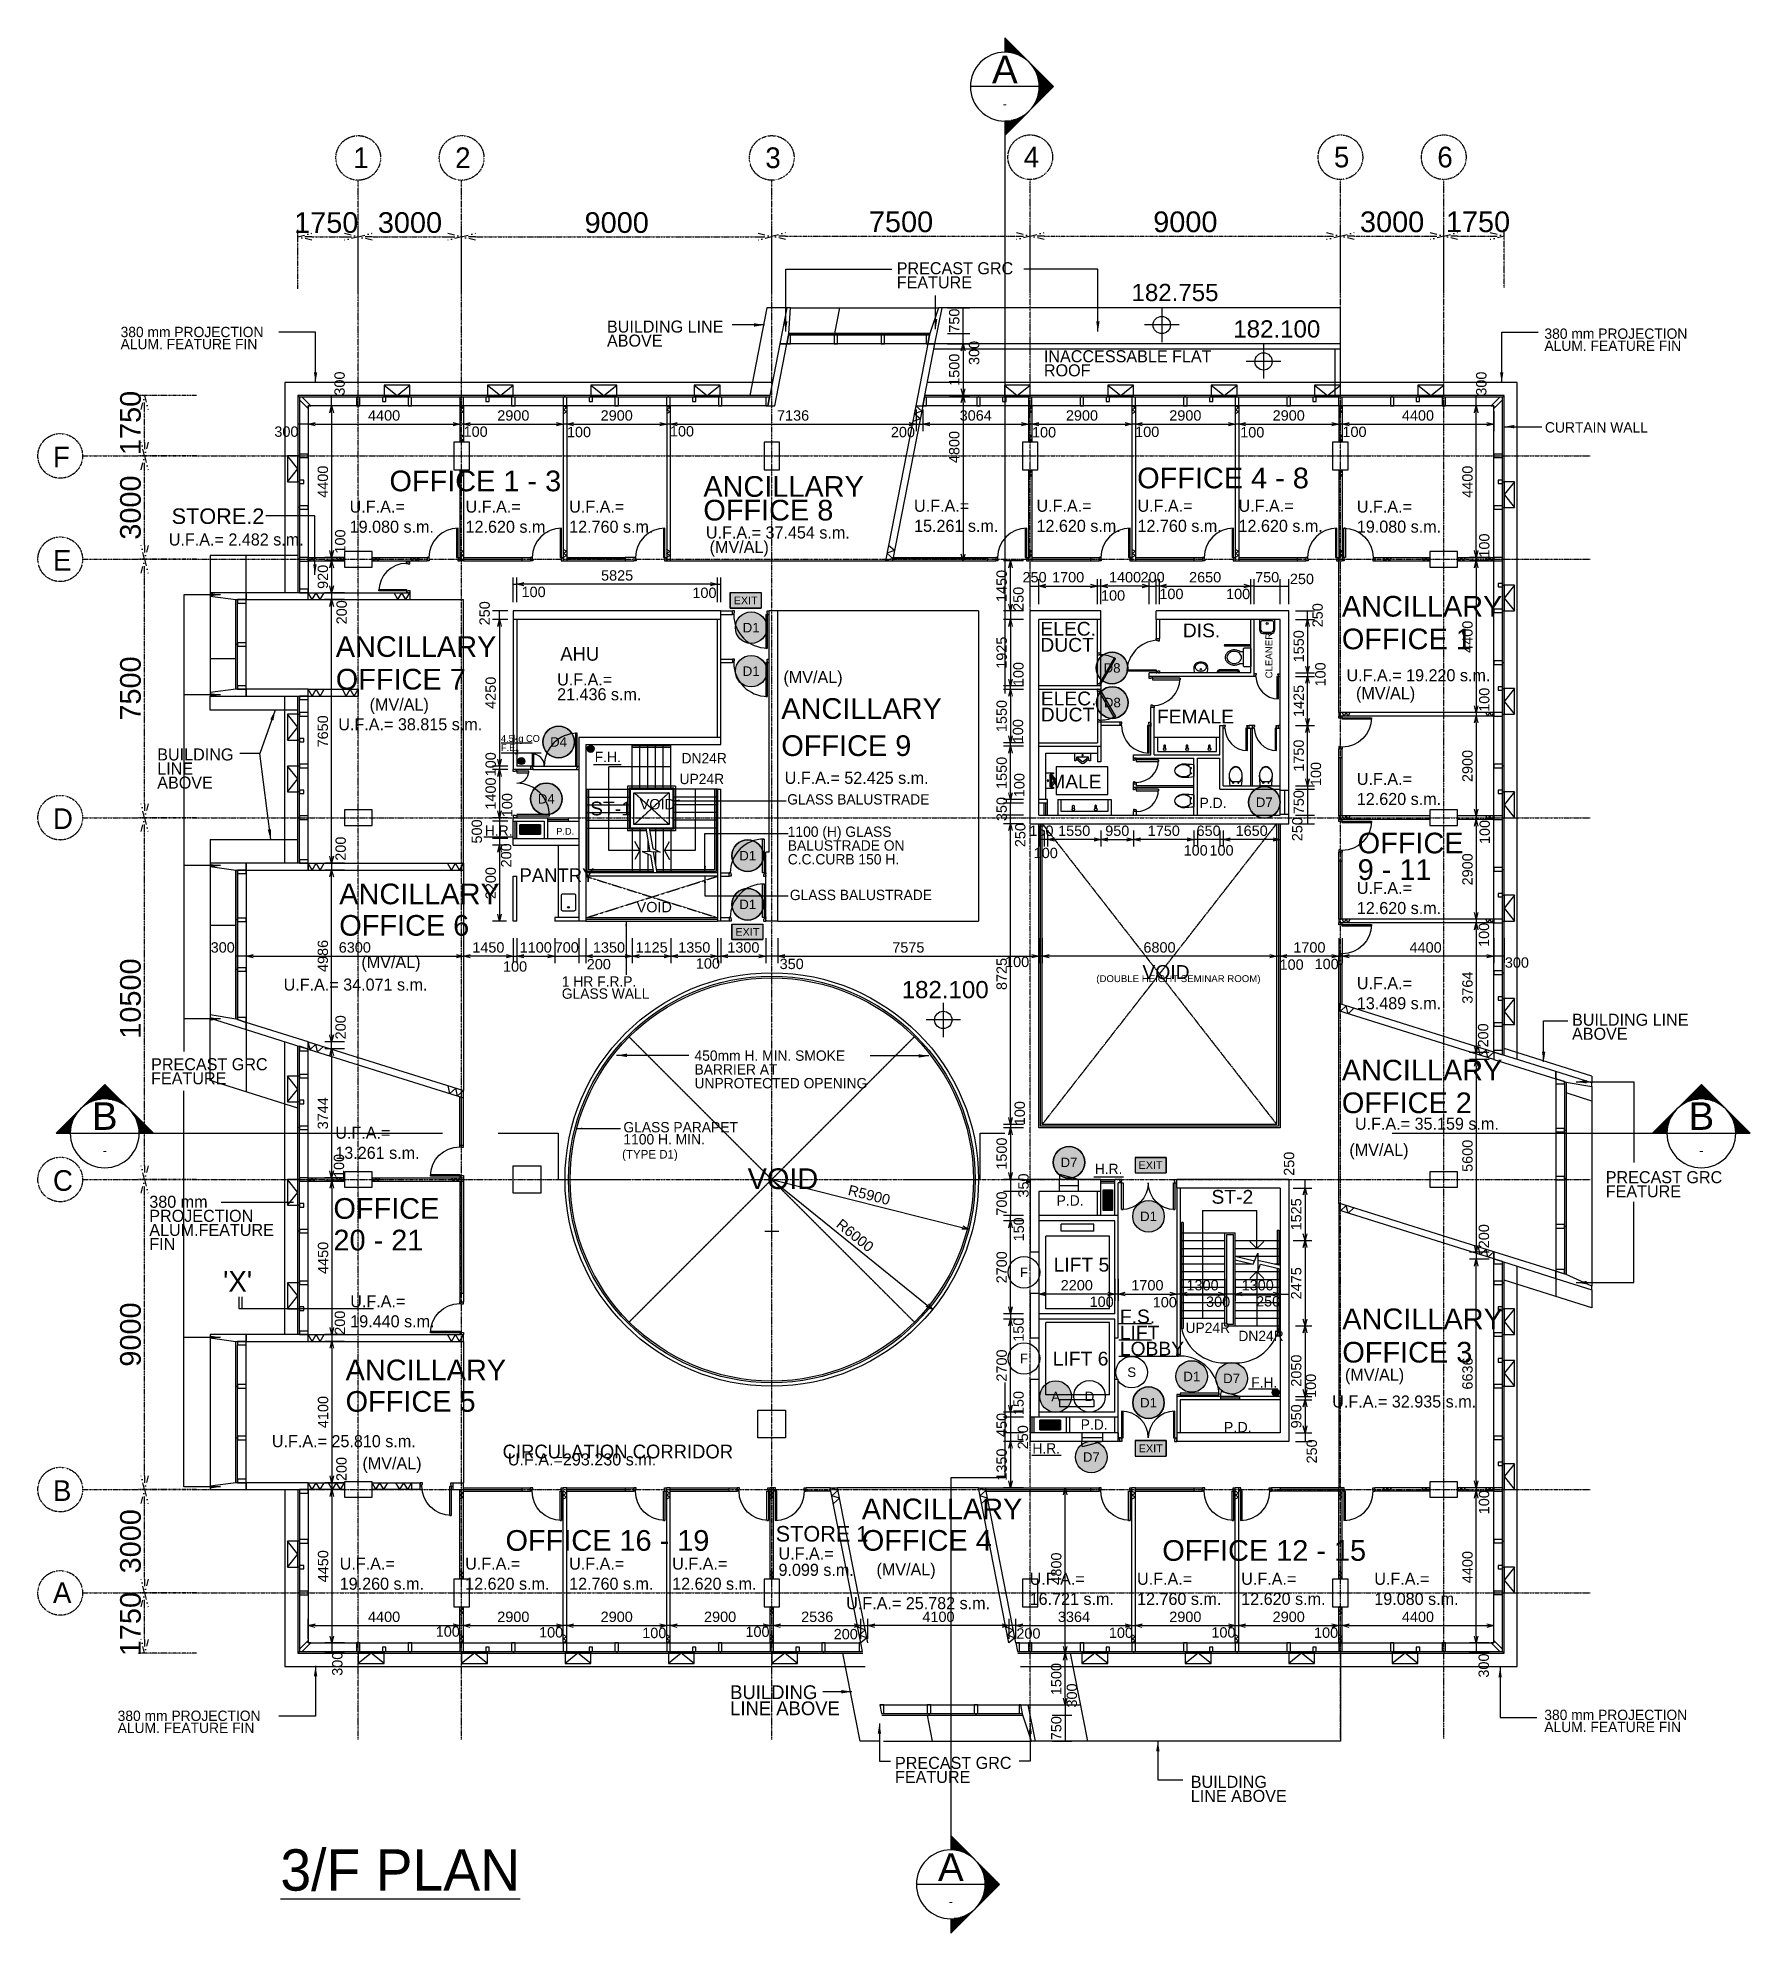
# Model space of a CAD drawing. Header units: millimetres. Extents: x 493 to 50177, y 313 to 55316.
import ezdxf
from ezdxf.enums import TextEntityAlignment as Align

# ---------------------------------------------------------------- set-up
doc = ezdxf.new("R2010")
doc.units = ezdxf.units.MM
doc.linetypes.add('CENTER', pattern=[50.8, 31.75, -6.35, 6.35, -6.35])
doc.linetypes.add('DASHDOT', pattern=[1, 0.5, -0.25, 0, -0.25])
doc.layers.get('0').update_dxf_attribs({"color": 8})
doc.layers.get('Defpoints').update_dxf_attribs({"color": 8})
for name, color, linetype in [('DLN020__', 8, 'DASHDOT'), ('DLN030', 8, 'Continuous'), ('DLN032__', 8, 'Continuous'), ('DLN040_2', 8, 'Continuous'), ('DLN040__', 8, 'Continuous'), ('DLN041_1', 8, 'Continuous'), ('DLN041__', 8, 'Continuous'), ('DLN052__', 8, 'Continuous'), ('DLN061__1', 8, 'Continuous'), ('DLN210__', 8, 'Continuous'), ('DLN220__', 8, 'Continuous'), ('DLN240__', 8, 'Continuous'), ('DLN280__', 8, 'Continuous'), ('DLN314__', 8, 'Continuous'), ('DLN315__', 8, 'Continuous'), ('DLN324__', 8, 'Continuous'), ('DLN325-1', 8, 'Continuous'), ('DLN325__', 8, 'Continuous'), ('DLN327__', 8, 'CENTER'), ('DLN580__', 8, 'Continuous'), ('DLN581__', 8, 'Continuous'), ('DLN583__', 8, 'Continuous'), ('DLN661__', 8, 'Continuous'), ('DLN740__', 8, 'Continuous'), ('FITBATH', 8, 'Continuous'), ('FITDOOR', 8, 'Continuous'), ('FS-10', 8, 'Continuous'), ('LEVEL', 8, 'Continuous'), ('MARK', 8, 'Continuous')]:
    doc.layers.add(name, color=color, linetype=linetype)
doc.styles.add('ROMANS', font='swissl.ttf')
doc.styles.add('SWIS721LT450', font='swissl.ttf')
doc.styles.add('SWIS721LT750', font='swissl.ttf')
doc.styles.add('test_IAS_STRUCTURE$0$A_IAS_GRID$0$Standard', font='txt')
doc.dimstyles.new('INTDIM', dxfattribs={"dimscale": 200, "dimtxt": 2.25, "dimasz": 1.5, "dimexe": 1, "dimexo": 0, "dimgap": 1, "dimtad": 1, "dimdec": 0, "dimrnd": 1, "dimzin": 1, "dimdsep": 46, "dimtxsty": 'SWIS721LT450', "dimcen": 1, "dimclrd": 256, "dimclre": 256, "dimclrt": 256, "dimaunit": 1, "dimadec": 3, "dimazin": 0, "dimtfac": 1, "dimtdec": 0, "dimtix": 1, "dimtmove": 2, "dimatfit": 0, "dimfxl": 1, "dimtolj": 1, "dimtzin": 0, "dimarcsym": 0})

msp = doc.modelspace()

# ---------------------------------------------------------------- texts
at = {"layer": 'DLN020__', "char_height": 600, "width": 17069.008, "attachment_point": 1, "style": 'test_IAS_STRUCTURE$0$A_IAS_GRID$0$Standard'}
for s, insert in [('1', (9645.4, 52137.9)), ('2', (12601.9, 52137.9)), ('3', (21601.9, 52137.9)), ('4', (29101.9, 52159.2)), ('5', (38101.9, 52159.2)), ('6', (41101.9, 52159.2)), ('F', (930.1, 43455.8)), ('E', (930.1, 40455.8)), ('D', (930.1, 32955.8)), ('C', (930.1, 22455.8)), ('B', (930.1, 13455.8)), ('A', (930.1, 10493.6))]:
    msp.add_mtext(s, dxfattribs=dict(at, insert=insert))
at = {"layer": 'DLN040_2', "insert": (17445.5, 23042.5), "char_height": 250, "width": 3982.885, "attachment_point": 1, "line_spacing_factor": 0.7, "style": 'SWIS721LT750'}
msp.add_mtext('{\\fUnivers|b0|i0|c0|p34;(TYPE D1)}', dxfattribs=at)
at = {"layer": 'DLN040__', "style": 'SWIS721LT750'}
for s, insert, char_height, width, attachment_point, line_spacing_factor in [('{\\fUnivers|b0|i0|c0|p34;PRECAST GRC FEATURE}', (25413.9, 48042.6), 350, 4317.27, 7, 0.7), ('{\\fUnivers|b0|i0|c0|p34;380 mm PROJECTION ALUM. FEATURE FIN}', (2892.3, 46276.6), 300, 4867.131, 7, 0.7), ('{\\fUnivers|b0|i0|c0|p34;BUILDING LINE ABOVE}', (17006.3, 46350.4), 350, 3856.528, 7, 0.7), ('{\\fUnivers|b0|i0|c0|p34;380 mm PROJECTION ALUM. FEATURE FIN}', (44209.7, 46228.4), 300, 4867.131, 7, 0.7), ('{\\fUnivers|b0|i0|c0|p34;CURTAIN WALL}', (44225, 43859.3), 300, 4867.131, 7, 0.7), ('{\\fUnivers|b0|i0|c0|p34;BUILDING LINE ABOVE}', (3956.3, 33523.3), 350, 2611.915, 7, 0.7), ('{\\fUnivers|b0|i0|c0|p34;GLASS BALUSTRADE}', (22238, 33367.2), 300, 4495.469, 1, 0.8), ('{\\fUnivers|b0|i0|c0|p34;1100 (H) GLASS BALUSTRADE ON C.C.CURB 150 H.}', (22252.2, 32428.6), 300, 3765.971, 1, 0.8), ('{\\fUnivers|b0|i0|c0|p34;GLASS BALUSTRADE}', (22312.7, 30593.3), 300, 4495.469, 1, 0.8), ('{\\fUnivers|b0|i0|c0|p34;1 HR F.R.P. GLASS WALL}', (15695.6, 28079.9), 300, 3224.571, 1, 0.7), ('{\\fUnivers|b0|i0|c0|p34;BUILDING LINE ABOVE}', (45009.8, 26233.4), 350, 4317.27, 7, 0.7), ('{\\fUnivers|b0|i0|c0|p34;450mm H. MIN. SMOKE BARRIER AT UNPROTECTED OPENING}', (19546.3, 24825.1), 300, 5359.373, 7, 0.8), ('{\\fUnivers|b0|i0|c0|p34;PRECAST GRC FEATURE}', (3777.9, 24941.5), 350, 4317.27, 7, 0.7), ('{\\fUnivers|b0|i0|c0|p34;GLASS PARAPET 1100 H. MIN.}', (17483.9, 23852.1), 300, 3974.268, 1, 0.7), ('{\\fUnivers|b0|i0|c0|p34;PRECAST GRC FEATURE}', (45988.4, 21663.3), 350, 4317.27, 7, 0.7), ('{\\fUnivers|b0|i0|c0|p34;380 mm\\PPROJECTION ALUM.FEATURE FIN}', (3725.9, 20138.1), 350, 4317.27, 7, 0.7), ('{\\fUnivers|b0|i0|c0|p34;BUILDING LINE ABOVE}', (20581.1, 6631.7), 400, 3379.367, 7, 0.7), ('{\\fUnivers|b0|i0|c0|p34;380 mm PROJECTION ALUM. FEATURE FIN}', (2807.3, 6115.7), 300, 4867.131, 7, 0.7), ('{\\fUnivers|b0|i0|c0|p34;380 mm PROJECTION ALUM. FEATURE FIN}', (44205.6, 6142.2), 300, 4867.131, 7, 0.7), ('{\\fUnivers|b0|i0|c0|p34;PRECAST GRC FEATURE}', (25364.3, 4664.9), 350, 4317.27, 7, 0.7), ('{\\fUnivers|b0|i0|c0|p34;BUILDING LINE ABOVE}', (33947, 4113.9), 350, 3264.853, 7, 0.7)]:
    msp.add_mtext(s, dxfattribs=dict(at, insert=insert, char_height=char_height, width=width, attachment_point=attachment_point, line_spacing_factor=line_spacing_factor))
for s, insert, char_height, width, attachment_point in [('{\\fUnivers|b0|i0|c0|p34;DN24R}', (19169.6, 34562.4), 300, 2344.012, 1), ('{\\fUnivers|b0|i0|c0|p34;UP24R}', (19112.5, 33959.1), 300, 2344.012, 1), ('{\\fUnivers|b0|i0|c0|p34;UP24R}', (33794.6, 18030.6), 300, 2344.012, 1), ('{\\fUnivers|b0|i0|c0|p34;DN24R}', (35327.9, 17794.7), 300, 2344.012, 1), ('{\\fUnivers|b0|i0|c0|p34;\\L3/F PLAN}', (7529.2, 1527.9), 1200, 36695.579, 7)]:
    msp.add_mtext(s, dxfattribs=dict(at, insert=insert, char_height=char_height, width=width, attachment_point=attachment_point))
at = {"layer": 'DLN041_1', "style": 'SWIS721LT750'}
for s, height, p in [('OFFICE 1 - 3', 600, (10694.5, 42158.1)), ('ANCILLARY', 600, (19802.7, 41997.2)), ('OFFICE 4 - 8', 600, (32391.3, 42244.5)), ('OFFICE 8', 600, (19802.7, 41310.6)), ('ANCILLARY', 600, (38330.6, 38521.1)), ('ANCILLARY', 600, (9137.6, 37351.8)), ('OFFICE 1', 600, (38330.6, 37573.5)), ('OFFICE 7', 600, (9137.6, 36404.1)), ('ANCILLARY', 600, (22065.5, 35553)), ('OFFICE 9', 600, (22065.5, 34476)), ('OFFICE', 600, (38790.5, 31649.4)), ('9 - 11', 600, (38790.5, 30877.5)), ('ANCILLARY', 600, (9238.2, 30172.7)), ('OFFICE 6', 600, (9238.2, 29259.7)), ('VOID', 400, (32545, 28006.9)), ('ANCILLARY', 600, (38330.6, 25057.8)), ('OFFICE 2', 600, (38330.6, 24110.2)), ('OFFICE ', 600, (9068.9, 21043.7)), ('20 - 21', 600, (9068.9, 20126)), ('ANCILLARY ', 600, (38344.7, 17840.4)), ('OFFICE 3', 600, (38344.7, 16871.6)), ('ANCILLARY', 600, (9421.8, 16356.5)), ('OFFICE 5', 600, (9421.8, 15443.5)), ('ANCILLARY', 600, (24401.4, 12323.6)), ('OFFICE 16 - 19', 600, (14062.6, 11408.9)), ('OFFICE 4', 600, (24401.4, 11410.6)), ('OFFICE 12 - 15', 600, (33119.8, 11117.4))]:
    msp.add_text(s, height=height, dxfattribs=at).set_placement(p)
at = {"layer": 'DLN041_1', "char_height": 350, "attachment_point": 7, "style": 'SWIS721LT750'}
for s, insert, width in [('{\\fUnivers|b0|i0|c0|p34;U.F.A.= \\P19.080 s.m.}', (9540.2, 40949.4), 3069.175), ('{\\fUnivers|b0|i0|c0|p34;U.F.A.= \\P12.620 s.m.}', (12903.4, 40949.4), 3069.175), ('{\\fUnivers|b0|i0|c0|p34;U.F.A.= \\P12.760 s.m.}', (15909.3, 40949.4), 3069.175), ('{\\fUnivers|b0|i0|c0|p34;U.F.A.= \\P15.261 s.m.}', (25917.6, 40974.5), 3069.175), ('{\\fUnivers|b0|i0|c0|p34;U.F.A.= \\P12.620 s.m.}', (29469.7, 40974.5), 3069.175), ('{\\fUnivers|b0|i0|c0|p34;U.F.A.= \\P12.760 s.m.}', (32400.8, 40974.5), 3069.175), ('{\\fUnivers|b0|i0|c0|p34;U.F.A.= \\P12.620 s.m.}', (35332.5, 40974.5), 3069.175), ('{\\fUnivers|b0|i0|c0|p34;U.F.A.= \\P19.080 s.m.}', (38766, 40951.9), 3069.175), ('{\\fUnivers|b0|i0|c0|p34;U.F.A.= 2.482 s.m.}', (4291.4, 40579.4), 7280.208), ('{\\fUnivers|b0|i0|c0|p34;U.F.A.= 37.454 s.m.}', (19877.4, 40782), 7280.208), ('{\\fUnivers|b0|i0|c0|p34;(MV/AL)}', (19985.5, 40260.7), 9007.441), ('{\\fUnivers|b0|i0|c0|p34;U.F.A.= }', (15560, 36517.2), 7280.208), ('{\\fUnivers|b0|i0|c0|p34;(MV/AL)}', (22127.4, 36483.9), 9007.441), ('{\\fUnivers|b0|i0|c0|p34;U.F.A.= 19.220 s.m.}', (38465.9, 36638.4), 7280.208), ('{\\fUnivers|b0|i0|c0|p34;21.436 s.m.}', (15560, 36086.7), 7280.208), ('{\\fUnivers|b0|i0|c0|p34;(MV/AL)}', (38742.3, 36018.9), 9007.441), ('{\\fUnivers|b0|i0|c0|p34;(MV/AL)}', (10119.6, 35690.4), 9007.441), ('{\\fUnivers|b0|i0|c0|p34;U.F.A.= 38.815 s.m.}', (9209.9, 35215.4), 7280.208), ('{\\fUnivers|b0|i0|c0|p34;U.F.A.= 52.425 s.m.}', (22164.5, 33661.1), 7280.208), ('{\\fUnivers|b0|i0|c0|p34;U.F.A.= \\P12.620 s.m.}', (38766, 33047.9), 3069.175), ('{\\fUnivers|b0|i0|c0|p34;U.F.A.= \\P12.620 s.m.}', (38766, 29883.5), 3069.175), ('{\\fUnivers|b0|i0|c0|p34;(MV/AL)}', (9879.7, 28215.2), 9007.441), ('{\\fUnivers|b0|i0|c0|p34;U.F.A.= \\P13.489 s.m.}', (38766, 27119.6), 3069.175), ('{\\fUnivers|b0|i0|c0|p34;U.F.A.= 34.071 s.m.}', (7622.8, 27661.4), 7280.208), ('{\\fUnivers|b0|i0|c0|p34;U.F.A.= \\P13.261 s.m.}', (9122.6, 22778.8), 3069.175), ('{\\fUnivers|b0|i0|c0|p34;U.F.A.= 35.159 s.m.}', (38711.5, 23623.6), 7280.208), ('{\\fUnivers|b0|i0|c0|p34;(MV/AL)}', (38549.2, 22765.7), 9007.441), ('{\\fUnivers|b0|i0|c0|p34;U.F.A.= \\P19.440 s.m.}', (9557, 17888.5), 3069.175), ('{\\fUnivers|b0|i0|c0|p34;(MV/AL)}', (38422, 16237.7), 9007.441), ('{\\fUnivers|b0|i0|c0|p34;U.F.A.= 32.935 s.m.}', (38052.3, 15562.1), 7280.208), ('{\\fUnivers|b0|i0|c0|p34;U.F.A.= 25.810 s.m.}', (7282.3, 14410.3), 7280.208), ('{\\fUnivers|b0|i0|c0|p34;(MV/AL)}', (9910.3, 13669.9), 9007.441), ('{\\fUnivers|b0|i0|c0|p34;U.F.A.=293.230 s.m.}', (14129.1, 13880.7), 7280.208), ('{\\fUnivers|b0|i0|c0|p34;U.F.A.= \\P19.260 s.m.}', (9251, 10273.2), 3069.175), ('{\\fUnivers|b0|i0|c0|p34;U.F.A.= \\P12.620 s.m.}', (12891.6, 10273.2), 3069.175), ('{\\fUnivers|b0|i0|c0|p34;U.F.A.= \\P12.760 s.m.}', (15908.8, 10273.2), 3069.175), ('{\\fUnivers|b0|i0|c0|p34;U.F.A.= \\P12.620 s.m.}', (18898.6, 10273.2), 3069.175), ('{\\fUnivers|b0|i0|c0|p34;9.099 s.m.}', (21984, 10676.1), 7280.208), ('{\\fUnivers|b0|i0|c0|p34;U.F.A.= }', (21984, 11149.3), 7280.208), ('{\\fUnivers|b0|i0|c0|p34;(MV/AL)}', (24827.2, 10586.5), 9007.441), ('{\\fUnivers|b0|i0|c0|p34;U.F.A.= \\P16.721 s.m.}', (29271.1, 9832.4), 3069.175), ('{\\fUnivers|b0|i0|c0|p34;U.F.A.= \\P12.760 s.m.}', (32388.4, 9832.4), 3069.175), ('{\\fUnivers|b0|i0|c0|p34;U.F.A.= \\P12.620 s.m.}', (35411.4, 9832.4), 3069.175), ('{\\fUnivers|b0|i0|c0|p34;U.F.A.= \\P19.080 s.m.}', (39272.2, 9832.4), 3069.175), ('{\\fUnivers|b0|i0|c0|p34;U.F.A.= 25.782 s.m.}', (23947.7, 9708.7), 7280.208)]:
    msp.add_mtext(s, dxfattribs=dict(at, insert=insert, width=width))
at = {"layer": 'DLN041__', "style": 'SWIS721LT750'}
for s, height, p in [('STORE.2', 450, (4373.9, 41210.9)), ('DIS.', 400, (33715.6, 37919.7)), ('FEMALE', 400, (32965.6, 35419)), ('MALE', 400, (29838, 33532.2)), ('VOID', 300, (17955.8, 32926.8)), ('VOID', 300, (17866.5, 29940.3)), ('(DOUBLE HEIGHT SEMINAR ROOM)', 200, (31204.9, 27913.6)), ('VOID', 600, (21087.7, 21907.9)), ('STORE 1', 450, (21902.3, 11677.7))]:
    msp.add_text(s, height=height, dxfattribs=at).set_placement(p)
msp.add_text('CLEANER', height=200, rotation=90, dxfattribs=at).set_placement((36314.1, 36729.2))
at = {"layer": 'DLN041__', "attachment_point": 7, "line_spacing_factor": 0.7, "style": 'SWIS721LT750'}
for s, insert, char_height, width in [('{\\fUnivers|b0|i0|c0|p34;INACCESSABLE FLAT ROOF}', (29685, 45488.3), 350, 5013.851), ('ELEC. DUCT', (29582.6, 37495.6), 400, 1747.501), ('ELEC. DUCT', (29595, 35472.1), 400, 1747.501), ('F.S. LIFT LOBBY', (31889.1, 17069.7), 400, 1880.638)]:
    msp.add_mtext(s, dxfattribs=dict(at, insert=insert, char_height=char_height, width=width))
at = {"layer": 'DLN041__', "style": 'SWIS721LT750'}
for s, insert, char_height, width, attachment_point in [('{\\fUnivers|b0|i0|c0|p34;AHU}', (15652.6, 37235), 400, 1747.501, 7), ('ST-1', (16518.4, 32745.3), 400, 1747.501, 7), ('{\\fUnivers|b0|i0|c0|p34;P.D.}', (15533.6, 32387.8), 200, 539.795, 1), ('{\\fUnivers|b0|i0|c0|p34;P.D.}', (30055.7, 21724.7), 300, 1310.626, 1), ('ST-2', (34548.1, 21475), 400, 1747.501, 7), ('LIFT 5', (29967.6, 19506.2), 400, 1880.638, 7), ('LIFT 6', (29942.3, 16779.5), 400, 1880.638, 7), ('{\\fUnivers|b0|i0|c0|p34;P.D.}', (30753.1, 15223.1), 300, 1310.626, 1), ('P.D.', (34902.5, 14847.3), 300, 1310.626, 7), ('{\\fUnivers|b0|i0|c0|p34;CIRCULATION CORRIDOR }', (13978.4, 14083.5), 400, 14620.35, 7)]:
    msp.add_mtext(s, dxfattribs=dict(at, insert=insert, char_height=char_height, width=width, attachment_point=attachment_point))
at = {"layer": 'DLN052__', "insert": (5867.5, 18927.8), "char_height": 600, "width": 4465.714, "attachment_point": 7, "style": 'SWIS721LT750'}
msp.add_mtext("{\\fUnivers|b0|i0|c0|p34;'X'}", dxfattribs=at)
at = {"layer": 'DLN220__', "ltscale": 0.05, "insert": (14469.7, 30815.6), "char_height": 400, "width": 1747.501, "attachment_point": 7, "style": 'SWIS721LT750'}
msp.add_mtext('{\\fUnivers|b0|i0|c0|p34;PANTRY}', dxfattribs=at)
at = {"layer": 'DLN580__', "char_height": 300, "width": 2017.309, "attachment_point": 7, "style": 'SWIS721LT750'}
for insert in [(31161.2, 22341.3), (29350.3, 14231.5)]:
    msp.add_mtext('{\\fUnivers|b0|i0|c0|p34;H.R.}', dxfattribs=dict(at, insert=insert))
at = {"layer": 'DLN581__', "insert": (13928.6, 34617), "char_height": 200, "width": 1224.976, "attachment_point": 7, "line_spacing_factor": 0.8, "style": 'SWIS721LT750'}
msp.add_mtext('{\\fUnivers|b0|i0|c0|p34;4.5kg CO  F.E.}', dxfattribs=at)
at = {"layer": 'DLN581__', "attachment_point": 7, "style": 'SWIS721LT750'}
for s, insert, char_height, width in [('{\\fUnivers|b0|i0|c0|p34;2}', (14334.1, 34510.5), 150, 179.706), ('{\\fUnivers|b0|i0|c0|p34;F.H.}', (16650.8, 34296.5), 300, 1747.929), ('{\\fUnivers|b0|i0|c0|p34;F.H.}', (35700.5, 16142.2), 300, 1747.929)]:
    msp.add_mtext(s, dxfattribs=dict(at, insert=insert, char_height=char_height, width=width))
at = {"layer": 'DLN583__', "insert": (13463.2, 32159.3), "char_height": 300, "width": 2017.309, "attachment_point": 7, "style": 'SWIS721LT750'}
msp.add_mtext('{\\fUnivers|b0|i0|c0|p34;H.R.}', dxfattribs=at)

# ---------------------------------------------------------------- blocks, each defined once
blk = doc.blocks.new('DIMARR')
for p, q in [((-1, 0.25), (0, 0)), ((-1, 0), (0, 0)), ((0, 0), (-1, -0.25))]:
    blk.add_line(p, q)
blk = doc.blocks.new('*D230')
at = {"layer": 'Defpoints', "color": 0, "transparency": 16777216}
for p in [(12789, 49545), (9789, 47837), (12789, 47837)]:
    blk.add_point(p, dxfattribs=at)
at = {"layer": 'DLN020__', "lineweight": -2, "transparency": 16777216}
for p, q in [((9789, 48037), (9789, 49745)), ((10189, 49545), (12389, 49545)), ((12789, 48037), (12789, 49745))]:
    blk.add_line(p, q, dxfattribs=at)
at = {"layer": 'DLN020__', "lineweight": -2, "transparency": 16777216, "xscale": 400, "yscale": 400, "zscale": 400, "rotation": 180}
blk.add_blockref('DIMARR', (9789, 49545), dxfattribs=at)
at = {"layer": 'DLN020__', "lineweight": -2, "transparency": 16777216, "xscale": 400, "yscale": 400, "zscale": 400}
blk.add_blockref('DIMARR', (12789, 49545), dxfattribs=at)
at = {"layer": 'DLN020__', "transparency": 16777216, "insert": (11289, 49953), "char_height": 600, "attachment_point": 5, "style": 'SWIS721LT450'}
blk.add_mtext('\\A1;3000', dxfattribs=at)
blk = doc.blocks.new('*D231')
at = {"layer": 'Defpoints', "color": 0, "transparency": 16777216}
for p in [(21789, 49545), (12789, 47837), (21789, 47837)]:
    blk.add_point(p, dxfattribs=at)
at = {"layer": 'DLN020__', "lineweight": -2, "transparency": 16777216}
for p, q in [((12789, 48037), (12789, 49745)), ((13189, 49545), (21389, 49545)), ((21789, 48037), (21789, 49745))]:
    blk.add_line(p, q, dxfattribs=at)
at = {"layer": 'DLN020__', "lineweight": -2, "transparency": 16777216, "xscale": 400, "yscale": 400, "zscale": 400, "rotation": 180}
blk.add_blockref('DIMARR', (12789, 49545), dxfattribs=at)
at = {"layer": 'DLN020__', "lineweight": -2, "transparency": 16777216, "xscale": 400, "yscale": 400, "zscale": 400}
blk.add_blockref('DIMARR', (21789, 49545), dxfattribs=at)
at = {"layer": 'DLN020__', "transparency": 16777216, "insert": (17289, 49953), "char_height": 600, "attachment_point": 5, "style": 'SWIS721LT450'}
blk.add_mtext('\\A1;9000', dxfattribs=at)
blk = doc.blocks.new('*D232')
at = {"layer": 'Defpoints', "color": 0, "transparency": 16777216}
for p in [(29289, 49566), (29289, 48158), (21789, 47837)]:
    blk.add_point(p, dxfattribs=at)
at = {"layer": 'DLN020__', "lineweight": -2, "transparency": 16777216}
for p, q in [((21789, 48037), (21789, 49766)), ((22189, 49566), (28889, 49566)), ((29289, 48358), (29289, 49766))]:
    blk.add_line(p, q, dxfattribs=at)
at = {"layer": 'DLN020__', "lineweight": -2, "transparency": 16777216, "xscale": 400, "yscale": 400, "zscale": 400, "rotation": 180}
blk.add_blockref('DIMARR', (21789, 49566), dxfattribs=at)
at = {"layer": 'DLN020__', "lineweight": -2, "transparency": 16777216, "xscale": 400, "yscale": 400, "zscale": 400}
blk.add_blockref('DIMARR', (29289, 49566), dxfattribs=at)
at = {"layer": 'DLN020__', "transparency": 16777216, "insert": (25539, 49975), "char_height": 600, "attachment_point": 5, "style": 'SWIS721LT450'}
blk.add_mtext('\\A1;7500', dxfattribs=at)
blk = doc.blocks.new('*D233')
at = {"layer": 'Defpoints', "color": 0, "transparency": 16777216}
for p in [(38289, 49566), (29289, 47858), (38289, 47858)]:
    blk.add_point(p, dxfattribs=at)
at = {"layer": 'DLN020__', "lineweight": -2, "transparency": 16777216}
for p, q in [((29289, 48058), (29289, 49766)), ((29689, 49566), (37889, 49566)), ((38289, 48058), (38289, 49766))]:
    blk.add_line(p, q, dxfattribs=at)
at = {"layer": 'DLN020__', "lineweight": -2, "transparency": 16777216, "xscale": 400, "yscale": 400, "zscale": 400, "rotation": 180}
blk.add_blockref('DIMARR', (29289, 49566), dxfattribs=at)
at = {"layer": 'DLN020__', "lineweight": -2, "transparency": 16777216, "xscale": 400, "yscale": 400, "zscale": 400}
blk.add_blockref('DIMARR', (38289, 49566), dxfattribs=at)
at = {"layer": 'DLN020__', "transparency": 16777216, "insert": (33789, 49975), "char_height": 600, "attachment_point": 5, "style": 'SWIS721LT450'}
blk.add_mtext('\\A1;9000', dxfattribs=at)
blk = doc.blocks.new('*D234')
at = {"layer": 'Defpoints', "color": 0, "transparency": 16777216}
for p in [(41289, 49566), (38289, 47858), (41289, 47858)]:
    blk.add_point(p, dxfattribs=at)
at = {"layer": 'DLN020__', "lineweight": -2, "transparency": 16777216}
for p, q in [((38289, 48058), (38289, 49766)), ((38689, 49566), (40889, 49566)), ((41289, 48058), (41289, 49766))]:
    blk.add_line(p, q, dxfattribs=at)
at = {"layer": 'DLN020__', "lineweight": -2, "transparency": 16777216, "xscale": 400, "yscale": 400, "zscale": 400, "rotation": 180}
blk.add_blockref('DIMARR', (38289, 49566), dxfattribs=at)
at = {"layer": 'DLN020__', "lineweight": -2, "transparency": 16777216, "xscale": 400, "yscale": 400, "zscale": 400}
blk.add_blockref('DIMARR', (41289, 49566), dxfattribs=at)
at = {"layer": 'DLN020__', "transparency": 16777216, "insert": (39789, 49975), "char_height": 600, "attachment_point": 5, "style": 'SWIS721LT450'}
blk.add_mtext('\\A1;3000', dxfattribs=at)
blk = doc.blocks.new('*D235')
at = {"layer": 'Defpoints', "color": 0, "transparency": 16777216}
for p in [(3590, 13185), (5299, 13185), (5299, 10185)]:
    blk.add_point(p, dxfattribs=at)
at = {"layer": 'DLN020__', "lineweight": -2, "transparency": 16777216}
for p, q in [((5099, 13185), (3390, 13185)), ((3590, 10585), (3590, 12785)), ((5099, 10185), (3390, 10185))]:
    blk.add_line(p, q, dxfattribs=at)
at = {"layer": 'DLN020__', "lineweight": -2, "transparency": 16777216, "xscale": 400, "yscale": 400, "zscale": 400}
for p, rotation in [((3590, 13185), 90), ((3590, 10185), 270)]:
    blk.add_blockref('DIMARR', p, dxfattribs=dict(at, rotation=rotation))
at = {"layer": 'DLN020__', "transparency": 16777216, "insert": (3182, 11685), "char_height": 600, "attachment_point": 5, "rotation": 90, "style": 'SWIS721LT450'}
blk.add_mtext('\\A1;3000', dxfattribs=at)
blk = doc.blocks.new('*D236')
at = {"layer": 'Defpoints', "color": 0, "transparency": 16777216}
for p in [(3590, 22185), (5299, 22185), (5299, 13185)]:
    blk.add_point(p, dxfattribs=at)
at = {"layer": 'DLN020__', "lineweight": -2, "transparency": 16777216}
for p, q in [((5099, 22185), (3390, 22185)), ((3590, 13585), (3590, 21785)), ((5099, 13185), (3390, 13185))]:
    blk.add_line(p, q, dxfattribs=at)
at = {"layer": 'DLN020__', "lineweight": -2, "transparency": 16777216, "xscale": 400, "yscale": 400, "zscale": 400}
for p, rotation in [((3590, 22185), 90), ((3590, 13185), 270)]:
    blk.add_blockref('DIMARR', p, dxfattribs=dict(at, rotation=rotation))
at = {"layer": 'DLN020__', "transparency": 16777216, "insert": (3182, 17685), "char_height": 600, "attachment_point": 5, "rotation": 90, "style": 'SWIS721LT450'}
blk.add_mtext('\\A1;9000', dxfattribs=at)
blk = doc.blocks.new('*D237')
at = {"layer": 'Defpoints', "color": 0, "transparency": 16777216}
for p in [(3590, 32685), (5299, 32685), (5299, 22185)]:
    blk.add_point(p, dxfattribs=at)
at = {"layer": 'DLN020__', "lineweight": -2, "transparency": 16777216}
for p, q in [((5099, 32685), (3390, 32685)), ((3590, 22585), (3590, 32285)), ((5099, 22185), (3390, 22185))]:
    blk.add_line(p, q, dxfattribs=at)
at = {"layer": 'DLN020__', "lineweight": -2, "transparency": 16777216, "xscale": 400, "yscale": 400, "zscale": 400}
for p, rotation in [((3590, 32685), 90), ((3590, 22185), 270)]:
    blk.add_blockref('DIMARR', p, dxfattribs=dict(at, rotation=rotation))
at = {"layer": 'DLN020__', "transparency": 16777216, "insert": (3182, 27435), "char_height": 600, "attachment_point": 5, "rotation": 90, "style": 'SWIS721LT450'}
blk.add_mtext('\\A1;10500', dxfattribs=at)
blk = doc.blocks.new('*D238')
at = {"layer": 'Defpoints', "color": 0, "transparency": 16777216}
for p in [(3590, 40185), (5299, 40185), (5299, 32685)]:
    blk.add_point(p, dxfattribs=at)
at = {"layer": 'DLN020__', "lineweight": -2, "transparency": 16777216}
for p, q in [((5099, 40185), (3390, 40185)), ((3590, 33085), (3590, 39785)), ((5099, 32685), (3390, 32685))]:
    blk.add_line(p, q, dxfattribs=at)
at = {"layer": 'DLN020__', "lineweight": -2, "transparency": 16777216, "xscale": 400, "yscale": 400, "zscale": 400}
for p, rotation in [((3590, 40185), 90), ((3590, 32685), 270)]:
    blk.add_blockref('DIMARR', p, dxfattribs=dict(at, rotation=rotation))
at = {"layer": 'DLN020__', "transparency": 16777216, "insert": (3182, 36435), "char_height": 600, "attachment_point": 5, "rotation": 90, "style": 'SWIS721LT450'}
blk.add_mtext('\\A1;7500', dxfattribs=at)
blk = doc.blocks.new('*D239')
at = {"layer": 'Defpoints', "color": 0, "transparency": 16777216}
for p in [(3590, 43185), (5299, 43185), (5299, 40185)]:
    blk.add_point(p, dxfattribs=at)
at = {"layer": 'DLN020__', "lineweight": -2, "transparency": 16777216}
for p, q in [((5099, 43185), (3390, 43185)), ((3590, 40585), (3590, 42785)), ((5099, 40185), (3390, 40185))]:
    blk.add_line(p, q, dxfattribs=at)
at = {"layer": 'DLN020__', "lineweight": -2, "transparency": 16777216, "xscale": 400, "yscale": 400, "zscale": 400}
for p, rotation in [((3590, 43185), 90), ((3590, 40185), 270)]:
    blk.add_blockref('DIMARR', p, dxfattribs=dict(at, rotation=rotation))
at = {"layer": 'DLN020__', "transparency": 16777216, "insert": (3182, 41685), "char_height": 600, "attachment_point": 5, "rotation": 90, "style": 'SWIS721LT450'}
blk.add_mtext('\\A1;3000', dxfattribs=at)
blk = doc.blocks.new('*D240')
at = {"layer": 'Defpoints', "color": 0, "transparency": 16777216}
for p in [(9789, 49545), (8039, 47837), (9789, 47837)]:
    blk.add_point(p, dxfattribs=at)
at = {"layer": 'DLN020__', "lineweight": -2, "transparency": 16777216}
for p, q in [((8039, 48037), (8039, 49745)), ((8439, 49545), (9389, 49545)), ((9789, 48037), (9789, 49745))]:
    blk.add_line(p, q, dxfattribs=at)
at = {"layer": 'DLN020__', "lineweight": -2, "transparency": 16777216, "xscale": 400, "yscale": 400, "zscale": 400, "rotation": 180}
blk.add_blockref('DIMARR', (8039, 49545), dxfattribs=at)
at = {"layer": 'DLN020__', "lineweight": -2, "transparency": 16777216, "xscale": 400, "yscale": 400, "zscale": 400}
blk.add_blockref('DIMARR', (9789, 49545), dxfattribs=at)
at = {"layer": 'DLN020__', "transparency": 16777216, "insert": (8861, 49953), "char_height": 600, "attachment_point": 5, "style": 'SWIS721LT450'}
blk.add_mtext('\\A1;1750', dxfattribs=at)
blk = doc.blocks.new('*D241')
at = {"layer": 'Defpoints', "color": 0, "transparency": 16777216}
for p in [(43039, 49566), (41289, 47858), (43039, 47858)]:
    blk.add_point(p, dxfattribs=at)
at = {"layer": 'DLN020__', "lineweight": -2, "transparency": 16777216}
for p, q in [((41289, 48058), (41289, 49766)), ((41689, 49566), (42639, 49566)), ((43039, 48058), (43039, 49766))]:
    blk.add_line(p, q, dxfattribs=at)
at = {"layer": 'DLN020__', "lineweight": -2, "transparency": 16777216, "xscale": 400, "yscale": 400, "zscale": 400, "rotation": 180}
blk.add_blockref('DIMARR', (41289, 49566), dxfattribs=at)
at = {"layer": 'DLN020__', "lineweight": -2, "transparency": 16777216, "xscale": 400, "yscale": 400, "zscale": 400}
blk.add_blockref('DIMARR', (43039, 49566), dxfattribs=at)
at = {"layer": 'DLN020__', "transparency": 16777216, "insert": (42281, 49975), "char_height": 600, "attachment_point": 5, "style": 'SWIS721LT450'}
blk.add_mtext('\\A1;1750', dxfattribs=at)
blk = doc.blocks.new('*D242')
at = {"layer": 'Defpoints', "color": 0, "transparency": 16777216}
for p in [(3590, 44935), (5299, 44935), (5299, 43185)]:
    blk.add_point(p, dxfattribs=at)
at = {"layer": 'DLN020__', "lineweight": -2, "transparency": 16777216}
for p, q in [((5099, 44935), (3390, 44935)), ((3590, 43585), (3590, 44535)), ((5099, 43185), (3390, 43185))]:
    blk.add_line(p, q, dxfattribs=at)
at = {"layer": 'DLN020__', "lineweight": -2, "transparency": 16777216, "xscale": 400, "yscale": 400, "zscale": 400}
for p, rotation in [((3590, 44935), 90), ((3590, 43185), 270)]:
    blk.add_blockref('DIMARR', p, dxfattribs=dict(at, rotation=rotation))
at = {"layer": 'DLN020__', "transparency": 16777216, "insert": (3182, 44142), "char_height": 600, "attachment_point": 5, "rotation": 90, "style": 'SWIS721LT450'}
blk.add_mtext('\\A1;1750', dxfattribs=at)
blk = doc.blocks.new('*D243')
at = {"layer": 'Defpoints', "color": 0, "transparency": 16777216}
for p in [(3590, 10185), (5299, 10185), (5299, 8435)]:
    blk.add_point(p, dxfattribs=at)
at = {"layer": 'DLN020__', "lineweight": -2, "transparency": 16777216}
for p, q in [((5099, 10185), (3390, 10185)), ((3590, 8835), (3590, 9785)), ((5099, 8435), (3390, 8435))]:
    blk.add_line(p, q, dxfattribs=at)
at = {"layer": 'DLN020__', "lineweight": -2, "transparency": 16777216, "xscale": 400, "yscale": 400, "zscale": 400}
for p, rotation in [((3590, 10185), 90), ((3590, 8435), 270)]:
    blk.add_blockref('DIMARR', p, dxfattribs=dict(at, rotation=rotation))
at = {"layer": 'DLN020__', "transparency": 16777216, "insert": (3182, 9282), "char_height": 600, "attachment_point": 5, "rotation": 90, "style": 'SWIS721LT450'}
blk.add_mtext('\\A1;1750', dxfattribs=at)
blk = doc.blocks.new('DR1CR2')
at = {"layer": 'FITDOOR'}
for p, q in [((-50, 0), (-50, -50)), ((-50, 0), (0, 0)), ((0, 0), (0, -25)), ((-62.5, -50), (-50, -50)), ((-62.5, -50), (-62.5, -100)), ((-62.5, -100), (0, -100)), ((-12, -25), (0, -25)), ((-12, -75), (0, -75)), ((0, -75), (0, -100))]:
    blk.add_line(p, q, dxfattribs=at)
blk = doc.blocks.new('DR1AD')
at = {"layer": 'FITDOOR'}
for p, q in [((-45, 1), (0, 1)), ((-45, 1), (-45, 0)), ((0, 0), (0, 1)), ((-45, 0), (0, 0))]:
    blk.add_line(p, q, dxfattribs=at)
blk = doc.blocks.new('DR1AM')
at = {"layer": 'FITDOOR'}
blk.add_arc((0, 0), 1, 90, 180, dxfattribs=at)
blk = doc.blocks.new('DR1CL2')
at = {"layer": 'FITDOOR'}
for p, q in [((50, 0), (0, 0)), ((0, 0), (0, -25)), ((50, 0), (50, -50)), ((12, -25), (0, -25)), ((0, -75), (0, -100)), ((12, -75), (0, -75)), ((62.5, -100), (0, -100)), ((62.5, -50), (50, -50)), ((62.5, -50), (62.5, -100))]:
    blk.add_line(p, q, dxfattribs=at)
blk = doc.blocks.new('ELEX')
at = {"layer": 'DLN032__'}
for p, q in [((0.5, 0), (-0.5, 0)), ((0, 0.5), (0, -0.5))]:
    blk.add_line(p, q, dxfattribs=at)
blk.add_circle((0, 0), 0.25, dxfattribs=at)
at = {"layer": 'DLN032__', "style": 'ROMANS'}
blk.add_attdef('ELEX', (0.257, 0.354), '', height=0.5, dxfattribs=at)
blk = doc.blocks.new('*D244')
at = {"layer": 'Defpoints', "color": 0, "transparency": 16777216}
for p in [(12839, 29387), (14289, 29387), (12839, 28664)]:
    blk.add_point(p, dxfattribs=at)
at = {"layer": 'DLN030', "lineweight": -2, "transparency": 16777216}
for p, q in [((12839, 29187), (12839, 28464)), ((14289, 29187), (14289, 28464)), ((14089, 28664), (13039, 28664))]:
    blk.add_line(p, q, dxfattribs=at)
at = {"layer": 'DLN030', "lineweight": -2, "transparency": 16777216, "xscale": 200, "yscale": 200, "zscale": 200, "rotation": 180}
blk.add_blockref('DIMARR', (12839, 28664), dxfattribs=at)
at = {"layer": 'DLN030', "lineweight": -2, "transparency": 16777216, "xscale": 200, "yscale": 200, "zscale": 200}
blk.add_blockref('DIMARR', (14289, 28664), dxfattribs=at)
at = {"layer": 'DLN030', "transparency": 16777216, "insert": (13564, 28918), "char_height": 300, "attachment_point": 5, "style": 'SWIS721LT450'}
blk.add_mtext('\\A1;1450', dxfattribs=at)
blk = doc.blocks.new('*D245')
at = {"layer": 'Defpoints', "color": 0, "transparency": 16777216}
for p in [(6539, 29387), (12839, 29387), (12839, 28664)]:
    blk.add_point(p, dxfattribs=at)
at = {"layer": 'DLN030', "lineweight": -2, "transparency": 16777216}
for p, q in [((6539, 29187), (6539, 28464)), ((12839, 29187), (12839, 28464)), ((6739, 28664), (12639, 28664))]:
    blk.add_line(p, q, dxfattribs=at)
at = {"layer": 'DLN030', "lineweight": -2, "transparency": 16777216, "xscale": 200, "yscale": 200, "zscale": 200, "rotation": 180}
blk.add_blockref('DIMARR', (6539, 28664), dxfattribs=at)
at = {"layer": 'DLN030', "lineweight": -2, "transparency": 16777216, "xscale": 200, "yscale": 200, "zscale": 200}
blk.add_blockref('DIMARR', (12839, 28664), dxfattribs=at)
at = {"layer": 'DLN030', "transparency": 16777216, "insert": (9689, 28918), "char_height": 300, "attachment_point": 5, "style": 'SWIS721LT450'}
blk.add_mtext('\\A1;6300', dxfattribs=at)
blk = doc.blocks.new('*D246')
at = {"layer": 'Defpoints', "color": 0, "transparency": 16777216}
for p in [(6239, 29387), (6539, 29387), (6239, 28664)]:
    blk.add_point(p, dxfattribs=at)
at = {"layer": 'DLN030', "lineweight": -2, "transparency": 16777216}
for p, q in [((6239, 29187), (6239, 28464)), ((6539, 29187), (6539, 28464)), ((6539, 28664), (6239, 28664))]:
    blk.add_line(p, q, dxfattribs=at)
at = {"layer": 'DLN030', "transparency": 16777216, "insert": (5856, 28918), "char_height": 300, "attachment_point": 5, "style": 'SWIS721LT450'}
blk.add_mtext('\\A1;300', dxfattribs=at)
blk = doc.blocks.new('*D247')
at = {"layer": 'Defpoints', "color": 0, "transparency": 16777216}
for p in [(21964, 29387), (29539, 29387), (29539, 28664)]:
    blk.add_point(p, dxfattribs=at)
at = {"layer": 'DLN030', "lineweight": -2, "transparency": 16777216}
for p, q in [((21964, 29187), (21964, 28464)), ((29539, 29187), (29539, 28464)), ((22164, 28664), (29339, 28664))]:
    blk.add_line(p, q, dxfattribs=at)
at = {"layer": 'DLN030', "lineweight": -2, "transparency": 16777216, "xscale": 200, "yscale": 200, "zscale": 200, "rotation": 180}
blk.add_blockref('DIMARR', (21964, 28664), dxfattribs=at)
at = {"layer": 'DLN030', "lineweight": -2, "transparency": 16777216, "xscale": 200, "yscale": 200, "zscale": 200}
blk.add_blockref('DIMARR', (29539, 28664), dxfattribs=at)
at = {"layer": 'DLN030', "transparency": 16777216, "insert": (25751, 28918), "char_height": 300, "attachment_point": 5, "style": 'SWIS721LT450'}
blk.add_mtext('\\A1;7575', dxfattribs=at)
blk = doc.blocks.new('*D248')
at = {"layer": 'Defpoints', "color": 0, "transparency": 16777216}
for p in [(36539, 29387), (38239, 29387), (36539, 28664)]:
    blk.add_point(p, dxfattribs=at)
at = {"layer": 'DLN030', "lineweight": -2, "transparency": 16777216}
for p, q in [((36539, 29187), (36539, 28464)), ((38239, 29187), (38239, 28464)), ((38039, 28664), (36739, 28664))]:
    blk.add_line(p, q, dxfattribs=at)
at = {"layer": 'DLN030', "lineweight": -2, "transparency": 16777216, "xscale": 200, "yscale": 200, "zscale": 200, "rotation": 180}
blk.add_blockref('DIMARR', (36539, 28664), dxfattribs=at)
at = {"layer": 'DLN030', "lineweight": -2, "transparency": 16777216, "xscale": 200, "yscale": 200, "zscale": 200}
blk.add_blockref('DIMARR', (38239, 28664), dxfattribs=at)
at = {"layer": 'DLN030', "transparency": 16777216, "insert": (37389, 28918), "char_height": 300, "attachment_point": 5, "style": 'SWIS721LT450'}
blk.add_mtext('\\A1;1700', dxfattribs=at)
blk = doc.blocks.new('*D249')
at = {"layer": 'Defpoints', "color": 0, "transparency": 16777216}
for p in [(38239, 29387), (38339, 29387), (38239, 28664)]:
    blk.add_point(p, dxfattribs=at)
at = {"layer": 'DLN030', "lineweight": -2, "transparency": 16777216}
for p, q in [((38239, 29187), (38239, 28464)), ((38339, 29187), (38339, 28464)), ((38339, 28664), (38239, 28664))]:
    blk.add_line(p, q, dxfattribs=at)
at = {"layer": 'DLN030', "transparency": 16777216, "insert": (37890, 28437), "char_height": 300, "attachment_point": 5, "style": 'SWIS721LT450'}
blk.add_mtext('\\A1;100', dxfattribs=at)
blk = doc.blocks.new('*D250')
at = {"layer": 'Defpoints', "color": 0, "transparency": 16777216}
for p in [(38339, 29387), (42739, 29387), (38339, 28664)]:
    blk.add_point(p, dxfattribs=at)
at = {"layer": 'DLN030', "lineweight": -2, "transparency": 16777216}
for p, q in [((38339, 29187), (38339, 28464)), ((42739, 29187), (42739, 28464)), ((42539, 28664), (38539, 28664))]:
    blk.add_line(p, q, dxfattribs=at)
at = {"layer": 'DLN030', "lineweight": -2, "transparency": 16777216, "xscale": 200, "yscale": 200, "zscale": 200, "rotation": 180}
blk.add_blockref('DIMARR', (38339, 28664), dxfattribs=at)
at = {"layer": 'DLN030', "lineweight": -2, "transparency": 16777216, "xscale": 200, "yscale": 200, "zscale": 200}
blk.add_blockref('DIMARR', (42739, 28664), dxfattribs=at)
at = {"layer": 'DLN030', "transparency": 16777216, "insert": (40762, 28918), "char_height": 300, "attachment_point": 5, "style": 'SWIS721LT450'}
blk.add_mtext('\\A1;4400', dxfattribs=at)
blk = doc.blocks.new('*D251')
at = {"layer": 'Defpoints', "color": 0, "transparency": 16777216}
for p in [(42739, 29391), (43039, 29391), (42739, 28668)]:
    blk.add_point(p, dxfattribs=at)
at = {"layer": 'DLN030', "lineweight": -2, "transparency": 16777216}
for p, q in [((42739, 29191), (42739, 28468)), ((43039, 29191), (43039, 28468)), ((43039, 28668), (42739, 28668))]:
    blk.add_line(p, q, dxfattribs=at)
at = {"layer": 'DLN030', "transparency": 16777216, "insert": (43410, 28479), "char_height": 300, "attachment_point": 5, "style": 'SWIS721LT450'}
blk.add_mtext('\\A1;300', dxfattribs=at)
blk = doc.blocks.new('*D252')
at = {"layer": 'Defpoints', "color": 0, "transparency": 16777216}
for p in [(28715, 32510), (29289, 32510), (29289, 23785)]:
    blk.add_point(p, dxfattribs=at)
at = {"layer": 'DLN030', "lineweight": -2, "transparency": 16777216}
for p, q in [((29089, 32510), (28515, 32510)), ((28715, 23985), (28715, 32310)), ((29089, 23785), (28515, 23785))]:
    blk.add_line(p, q, dxfattribs=at)
at = {"layer": 'DLN030', "lineweight": -2, "transparency": 16777216, "xscale": 200, "yscale": 200, "zscale": 200}
for p, rotation in [((28715, 32510), 90), ((28715, 23785), 270)]:
    blk.add_blockref('DIMARR', p, dxfattribs=dict(at, rotation=rotation))
at = {"layer": 'DLN030', "transparency": 16777216, "insert": (28461, 28148), "char_height": 300, "attachment_point": 5, "rotation": 90, "style": 'SWIS721LT450'}
blk.add_mtext('\\A1;8725', dxfattribs=at)
blk = doc.blocks.new('*D253')
at = {"layer": 'Defpoints', "color": 0, "transparency": 16777216}
for p in [(28715, 23685), (29289, 23785), (29289, 23685)]:
    blk.add_point(p, dxfattribs=at)
at = {"layer": 'DLN030', "lineweight": -2, "transparency": 16777216}
for p, q in [((29089, 23785), (28515, 23785)), ((29089, 23685), (28515, 23685)), ((28715, 23785), (28715, 23685))]:
    blk.add_line(p, q, dxfattribs=at)
at = {"layer": 'DLN030', "transparency": 16777216, "insert": (28986, 24109), "char_height": 300, "attachment_point": 5, "rotation": 90, "style": 'SWIS721LT450'}
blk.add_mtext('\\A1;100', dxfattribs=at)
blk = doc.blocks.new('*D254')
at = {"layer": 'Defpoints', "color": 0, "transparency": 16777216}
for p in [(29289, 23685), (28715, 22185), (29289, 22185)]:
    blk.add_point(p, dxfattribs=at)
at = {"layer": 'DLN030', "lineweight": -2, "transparency": 16777216}
for p, q in [((29089, 23685), (28515, 23685)), ((28715, 23485), (28715, 22385)), ((29089, 22185), (28515, 22185))]:
    blk.add_line(p, q, dxfattribs=at)
at = {"layer": 'DLN030', "lineweight": -2, "transparency": 16777216, "xscale": 200, "yscale": 200, "zscale": 200}
for p, rotation in [((28715, 23685), 90), ((28715, 22185), 270)]:
    blk.add_blockref('DIMARR', p, dxfattribs=dict(at, rotation=rotation))
at = {"layer": 'DLN030', "transparency": 16777216, "insert": (28461, 22935), "char_height": 300, "attachment_point": 5, "rotation": 90, "style": 'SWIS721LT450'}
blk.add_mtext('\\A1;1500', dxfattribs=at)
blk = doc.blocks.new('*D255')
at = {"layer": 'Defpoints', "color": 0, "transparency": 16777216}
for p in [(29726, 6935), (29726, 6635), (30299, 6635)]:
    blk.add_point(p, dxfattribs=at)
at = {"layer": 'DLN030', "lineweight": -2, "transparency": 16777216}
for p, q in [((29926, 6935), (30499, 6935)), ((29926, 6635), (30499, 6635)), ((30299, 6935), (30299, 6635))]:
    blk.add_line(p, q, dxfattribs=at)
at = {"layer": 'DLN030', "transparency": 16777216, "insert": (30498, 7209), "char_height": 300, "attachment_point": 5, "rotation": 90, "style": 'SWIS721LT450'}
blk.add_mtext('\\A1;300', dxfattribs=at)
blk = doc.blocks.new('*D256')
at = {"layer": 'Defpoints', "color": 0, "transparency": 16777216}
for p in [(29726, 6635), (29726, 5885), (30299, 5885)]:
    blk.add_point(p, dxfattribs=at)
at = {"layer": 'DLN030', "lineweight": -2, "transparency": 16777216}
for p, q in [((29926, 6635), (30499, 6635)), ((30299, 6635), (30299, 5885)), ((29926, 5885), (30499, 5885))]:
    blk.add_line(p, q, dxfattribs=at)
at = {"layer": 'DLN030', "transparency": 16777216, "insert": (30045, 6260), "char_height": 300, "attachment_point": 5, "rotation": 90, "style": 'SWIS721LT450'}
blk.add_mtext('\\A1;750', dxfattribs=at)
blk = doc.blocks.new('*D257')
at = {"layer": 'Defpoints', "color": 0, "transparency": 16777216}
for p in [(8339, 44685), (12739, 44685), (12739, 44103)]:
    blk.add_point(p, dxfattribs=at)
at = {"layer": 'DLN030', "lineweight": -2, "transparency": 16777216}
for p, q in [((8339, 44485), (8339, 43903)), ((8539, 44103), (12539, 44103)), ((12739, 44485), (12739, 43903))]:
    blk.add_line(p, q, dxfattribs=at)
at = {"layer": 'DLN030', "lineweight": -2, "transparency": 16777216, "xscale": 200, "yscale": 200, "zscale": 200, "rotation": 180}
blk.add_blockref('DIMARR', (8339, 44103), dxfattribs=at)
at = {"layer": 'DLN030', "lineweight": -2, "transparency": 16777216, "xscale": 200, "yscale": 200, "zscale": 200}
blk.add_blockref('DIMARR', (12739, 44103), dxfattribs=at)
at = {"layer": 'DLN030', "transparency": 16777216, "insert": (10539, 44357), "char_height": 300, "attachment_point": 5, "style": 'SWIS721LT450'}
blk.add_mtext('\\A1;4400', dxfattribs=at)
blk = doc.blocks.new('*D258')
at = {"layer": 'Defpoints', "color": 0, "transparency": 16777216}
for p in [(12739, 44685), (12839, 44685), (12739, 44103)]:
    blk.add_point(p, dxfattribs=at)
at = {"layer": 'DLN030', "lineweight": -2, "transparency": 16777216}
for p, q in [((12739, 44485), (12739, 43903)), ((12839, 44103), (12739, 44103)), ((12839, 44485), (12839, 43903))]:
    blk.add_line(p, q, dxfattribs=at)
at = {"layer": 'DLN030', "transparency": 16777216, "insert": (13195, 43887), "char_height": 300, "attachment_point": 5, "style": 'SWIS721LT450'}
blk.add_mtext('\\A1;100', dxfattribs=at)
blk = doc.blocks.new('*D259')
at = {"layer": 'Defpoints', "color": 0, "transparency": 16777216}
for p in [(12839, 44685), (15739, 44685), (15739, 44103)]:
    blk.add_point(p, dxfattribs=at)
at = {"layer": 'DLN030', "lineweight": -2, "transparency": 16777216}
for p, q in [((12839, 44485), (12839, 43903)), ((13039, 44103), (15539, 44103)), ((15739, 44485), (15739, 43903))]:
    blk.add_line(p, q, dxfattribs=at)
at = {"layer": 'DLN030', "lineweight": -2, "transparency": 16777216, "xscale": 200, "yscale": 200, "zscale": 200, "rotation": 180}
blk.add_blockref('DIMARR', (12839, 44103), dxfattribs=at)
at = {"layer": 'DLN030', "lineweight": -2, "transparency": 16777216, "xscale": 200, "yscale": 200, "zscale": 200}
blk.add_blockref('DIMARR', (15739, 44103), dxfattribs=at)
at = {"layer": 'DLN030', "transparency": 16777216, "insert": (14289, 44357), "char_height": 300, "attachment_point": 5, "style": 'SWIS721LT450'}
blk.add_mtext('\\A1;2900', dxfattribs=at)
blk = doc.blocks.new('*D260')
at = {"layer": 'Defpoints', "color": 0, "transparency": 16777216}
for p in [(15739, 44685), (15839, 44685), (15739, 44103)]:
    blk.add_point(p, dxfattribs=at)
at = {"layer": 'DLN030', "lineweight": -2, "transparency": 16777216}
for p, q in [((15739, 44485), (15739, 43903)), ((15839, 44103), (15739, 44103)), ((15839, 44485), (15839, 43903))]:
    blk.add_line(p, q, dxfattribs=at)
at = {"layer": 'DLN030', "transparency": 16777216, "insert": (16194, 43876), "char_height": 300, "attachment_point": 5, "style": 'SWIS721LT450'}
blk.add_mtext('\\A1;100', dxfattribs=at)
blk = doc.blocks.new('*D261')
at = {"layer": 'Defpoints', "color": 0, "transparency": 16777216}
for p in [(15839, 44685), (18739, 44685), (18739, 44103)]:
    blk.add_point(p, dxfattribs=at)
at = {"layer": 'DLN030', "lineweight": -2, "transparency": 16777216}
for p, q in [((15839, 44485), (15839, 43903)), ((16039, 44103), (18539, 44103)), ((18739, 44485), (18739, 43903))]:
    blk.add_line(p, q, dxfattribs=at)
at = {"layer": 'DLN030', "lineweight": -2, "transparency": 16777216, "xscale": 200, "yscale": 200, "zscale": 200, "rotation": 180}
blk.add_blockref('DIMARR', (15839, 44103), dxfattribs=at)
at = {"layer": 'DLN030', "lineweight": -2, "transparency": 16777216, "xscale": 200, "yscale": 200, "zscale": 200}
blk.add_blockref('DIMARR', (18739, 44103), dxfattribs=at)
at = {"layer": 'DLN030', "transparency": 16777216, "insert": (17289, 44357), "char_height": 300, "attachment_point": 5, "style": 'SWIS721LT450'}
blk.add_mtext('\\A1;2900', dxfattribs=at)
blk = doc.blocks.new('*D262')
at = {"layer": 'Defpoints', "color": 0, "transparency": 16777216}
for p in [(18739, 44685), (18839, 44685), (18739, 44103)]:
    blk.add_point(p, dxfattribs=at)
at = {"layer": 'DLN030', "lineweight": -2, "transparency": 16777216}
for p, q in [((18739, 44485), (18739, 43903)), ((18839, 44103), (18739, 44103)), ((18839, 44485), (18839, 43903))]:
    blk.add_line(p, q, dxfattribs=at)
at = {"layer": 'DLN030', "transparency": 16777216, "insert": (19182, 43897), "char_height": 300, "attachment_point": 5, "style": 'SWIS721LT450'}
blk.add_mtext('\\A1;100', dxfattribs=at)
blk = doc.blocks.new('*D263')
at = {"layer": 'Defpoints', "color": 0, "transparency": 16777216}
for p in [(18839, 44685), (25975, 44685), (25975, 44103)]:
    blk.add_point(p, dxfattribs=at)
at = {"layer": 'DLN030', "lineweight": -2, "transparency": 16777216}
for p, q in [((18839, 44485), (18839, 43903)), ((19039, 44103), (25775, 44103)), ((25975, 44485), (25975, 43903))]:
    blk.add_line(p, q, dxfattribs=at)
at = {"layer": 'DLN030', "lineweight": -2, "transparency": 16777216, "xscale": 200, "yscale": 200, "zscale": 200, "rotation": 180}
blk.add_blockref('DIMARR', (18839, 44103), dxfattribs=at)
at = {"layer": 'DLN030', "lineweight": -2, "transparency": 16777216, "xscale": 200, "yscale": 200, "zscale": 200}
blk.add_blockref('DIMARR', (25975, 44103), dxfattribs=at)
at = {"layer": 'DLN030', "transparency": 16777216, "insert": (22407, 44357), "char_height": 300, "attachment_point": 5, "style": 'SWIS721LT450'}
blk.add_mtext('\\A1;7136', dxfattribs=at)
blk = doc.blocks.new('*D264')
at = {"layer": 'Defpoints', "color": 0, "transparency": 16777216}
for p in [(29239, 44685), (29339, 44685), (29239, 44103)]:
    blk.add_point(p, dxfattribs=at)
at = {"layer": 'DLN030', "lineweight": -2, "transparency": 16777216}
for p, q in [((29239, 44485), (29239, 43903)), ((29339, 44103), (29239, 44103)), ((29339, 44485), (29339, 43903))]:
    blk.add_line(p, q, dxfattribs=at)
at = {"layer": 'DLN030', "transparency": 16777216, "insert": (29689, 43869), "char_height": 300, "attachment_point": 5, "style": 'SWIS721LT450'}
blk.add_mtext('\\A1;100', dxfattribs=at)
blk = doc.blocks.new('*D265')
at = {"layer": 'Defpoints', "color": 0, "transparency": 16777216}
for p in [(29339, 44685), (32239, 44685), (32239, 44103)]:
    blk.add_point(p, dxfattribs=at)
at = {"layer": 'DLN030', "lineweight": -2, "transparency": 16777216}
for p, q in [((29339, 44485), (29339, 43903)), ((29539, 44103), (32039, 44103)), ((32239, 44485), (32239, 43903))]:
    blk.add_line(p, q, dxfattribs=at)
at = {"layer": 'DLN030', "lineweight": -2, "transparency": 16777216, "xscale": 200, "yscale": 200, "zscale": 200, "rotation": 180}
blk.add_blockref('DIMARR', (29339, 44103), dxfattribs=at)
at = {"layer": 'DLN030', "lineweight": -2, "transparency": 16777216, "xscale": 200, "yscale": 200, "zscale": 200}
blk.add_blockref('DIMARR', (32239, 44103), dxfattribs=at)
at = {"layer": 'DLN030', "transparency": 16777216, "insert": (30789, 44357), "char_height": 300, "attachment_point": 5, "style": 'SWIS721LT450'}
blk.add_mtext('\\A1;2900', dxfattribs=at)
blk = doc.blocks.new('*D266')
at = {"layer": 'Defpoints', "color": 0, "transparency": 16777216}
for p in [(32239, 44685), (32339, 44685), (32239, 44103)]:
    blk.add_point(p, dxfattribs=at)
at = {"layer": 'DLN030', "lineweight": -2, "transparency": 16777216}
for p, q in [((32239, 44485), (32239, 43903)), ((32339, 44103), (32239, 44103)), ((32339, 44485), (32339, 43903))]:
    blk.add_line(p, q, dxfattribs=at)
at = {"layer": 'DLN030', "transparency": 16777216, "insert": (32683, 43882), "char_height": 300, "attachment_point": 5, "style": 'SWIS721LT450'}
blk.add_mtext('\\A1;100', dxfattribs=at)
blk = doc.blocks.new('*D267')
at = {"layer": 'Defpoints', "color": 0, "transparency": 16777216}
for p in [(32339, 44685), (35239, 44685), (35239, 44103)]:
    blk.add_point(p, dxfattribs=at)
at = {"layer": 'DLN030', "lineweight": -2, "transparency": 16777216}
for p, q in [((32339, 44485), (32339, 43903)), ((32539, 44103), (35039, 44103)), ((35239, 44485), (35239, 43903))]:
    blk.add_line(p, q, dxfattribs=at)
at = {"layer": 'DLN030', "lineweight": -2, "transparency": 16777216, "xscale": 200, "yscale": 200, "zscale": 200, "rotation": 180}
blk.add_blockref('DIMARR', (32339, 44103), dxfattribs=at)
at = {"layer": 'DLN030', "lineweight": -2, "transparency": 16777216, "xscale": 200, "yscale": 200, "zscale": 200}
blk.add_blockref('DIMARR', (35239, 44103), dxfattribs=at)
at = {"layer": 'DLN030', "transparency": 16777216, "insert": (33789, 44357), "char_height": 300, "attachment_point": 5, "style": 'SWIS721LT450'}
blk.add_mtext('\\A1;2900', dxfattribs=at)
blk = doc.blocks.new('*D268')
at = {"layer": 'Defpoints', "color": 0, "transparency": 16777216}
for p in [(35239, 44685), (35339, 44685), (35239, 44103)]:
    blk.add_point(p, dxfattribs=at)
at = {"layer": 'DLN030', "lineweight": -2, "transparency": 16777216}
for p, q in [((35239, 44485), (35239, 43903)), ((35339, 44103), (35239, 44103)), ((35339, 44485), (35339, 43903))]:
    blk.add_line(p, q, dxfattribs=at)
at = {"layer": 'DLN030', "transparency": 16777216, "insert": (35731, 43869), "char_height": 300, "attachment_point": 5, "style": 'SWIS721LT450'}
blk.add_mtext('\\A1;100', dxfattribs=at)
blk = doc.blocks.new('*D269')
at = {"layer": 'Defpoints', "color": 0, "transparency": 16777216}
for p in [(35339, 44685), (38239, 44685), (38239, 44103)]:
    blk.add_point(p, dxfattribs=at)
at = {"layer": 'DLN030', "lineweight": -2, "transparency": 16777216}
for p, q in [((35339, 44485), (35339, 43903)), ((35539, 44103), (38039, 44103)), ((38239, 44485), (38239, 43903))]:
    blk.add_line(p, q, dxfattribs=at)
at = {"layer": 'DLN030', "lineweight": -2, "transparency": 16777216, "xscale": 200, "yscale": 200, "zscale": 200, "rotation": 180}
blk.add_blockref('DIMARR', (35339, 44103), dxfattribs=at)
at = {"layer": 'DLN030', "lineweight": -2, "transparency": 16777216, "xscale": 200, "yscale": 200, "zscale": 200}
blk.add_blockref('DIMARR', (38239, 44103), dxfattribs=at)
at = {"layer": 'DLN030', "transparency": 16777216, "insert": (36789, 44357), "char_height": 300, "attachment_point": 5, "style": 'SWIS721LT450'}
blk.add_mtext('\\A1;2900', dxfattribs=at)
blk = doc.blocks.new('*D270')
at = {"layer": 'Defpoints', "color": 0, "transparency": 16777216}
for p in [(38239, 44685), (38339, 44685), (38239, 44103)]:
    blk.add_point(p, dxfattribs=at)
at = {"layer": 'DLN030', "lineweight": -2, "transparency": 16777216}
for p, q in [((38239, 44485), (38239, 43903)), ((38339, 44103), (38239, 44103)), ((38339, 44485), (38339, 43903))]:
    blk.add_line(p, q, dxfattribs=at)
at = {"layer": 'DLN030', "transparency": 16777216, "insert": (38698, 43882), "char_height": 300, "attachment_point": 5, "style": 'SWIS721LT450'}
blk.add_mtext('\\A1;100', dxfattribs=at)
blk = doc.blocks.new('*D271')
at = {"layer": 'Defpoints', "color": 0, "transparency": 16777216}
for p in [(38339, 44685), (42739, 44685), (42739, 44103)]:
    blk.add_point(p, dxfattribs=at)
at = {"layer": 'DLN030', "lineweight": -2, "transparency": 16777216}
for p, q in [((38339, 44485), (38339, 43903)), ((38539, 44103), (42539, 44103)), ((42739, 44485), (42739, 43903))]:
    blk.add_line(p, q, dxfattribs=at)
at = {"layer": 'DLN030', "lineweight": -2, "transparency": 16777216, "xscale": 200, "yscale": 200, "zscale": 200, "rotation": 180}
blk.add_blockref('DIMARR', (38339, 44103), dxfattribs=at)
at = {"layer": 'DLN030', "lineweight": -2, "transparency": 16777216, "xscale": 200, "yscale": 200, "zscale": 200}
blk.add_blockref('DIMARR', (42739, 44103), dxfattribs=at)
at = {"layer": 'DLN030', "transparency": 16777216, "insert": (40539, 44357), "char_height": 300, "attachment_point": 5, "style": 'SWIS721LT450'}
blk.add_mtext('\\A1;4400', dxfattribs=at)
blk = doc.blocks.new('*D272')
at = {"layer": 'Defpoints', "color": 0, "transparency": 16777216}
for p in [(42805, 40235), (42231, 40135), (42805, 40135)]:
    blk.add_point(p, dxfattribs=at)
at = {"layer": 'DLN030', "lineweight": -2, "transparency": 16777216}
for p, q in [((42605, 40235), (42031, 40235)), ((42231, 40235), (42231, 40135)), ((42605, 40135), (42031, 40135))]:
    blk.add_line(p, q, dxfattribs=at)
at = {"layer": 'DLN030', "transparency": 16777216, "insert": (42465, 40582), "char_height": 300, "attachment_point": 5, "rotation": 90, "style": 'SWIS721LT450'}
blk.add_mtext('\\A1;100', dxfattribs=at)
blk = doc.blocks.new('*D273')
at = {"layer": 'Defpoints', "color": 0, "transparency": 16777216}
for p in [(42805, 40135), (42231, 35735), (42805, 35735)]:
    blk.add_point(p, dxfattribs=at)
at = {"layer": 'DLN030', "lineweight": -2, "transparency": 16777216}
for p, q in [((42605, 40135), (42031, 40135)), ((42231, 39935), (42231, 35935)), ((42605, 35735), (42031, 35735))]:
    blk.add_line(p, q, dxfattribs=at)
at = {"layer": 'DLN030', "lineweight": -2, "transparency": 16777216, "xscale": 200, "yscale": 200, "zscale": 200}
for p, rotation in [((42231, 40135), 90), ((42231, 35735), 270)]:
    blk.add_blockref('DIMARR', p, dxfattribs=dict(at, rotation=rotation))
at = {"layer": 'DLN030', "transparency": 16777216, "insert": (41977, 37935), "char_height": 300, "attachment_point": 5, "rotation": 90, "style": 'SWIS721LT450'}
blk.add_mtext('\\A1;4400', dxfattribs=at)
blk = doc.blocks.new('*D274')
at = {"layer": 'Defpoints', "color": 0, "transparency": 16777216}
for p in [(42231, 35635), (42805, 35735), (42805, 35635)]:
    blk.add_point(p, dxfattribs=at)
at = {"layer": 'DLN030', "lineweight": -2, "transparency": 16777216}
for p, q in [((42605, 35735), (42031, 35735)), ((42605, 35635), (42031, 35635)), ((42231, 35735), (42231, 35635))]:
    blk.add_line(p, q, dxfattribs=at)
at = {"layer": 'DLN030', "transparency": 16777216, "insert": (42465, 36107), "char_height": 300, "attachment_point": 5, "rotation": 90, "style": 'SWIS721LT450'}
blk.add_mtext('\\A1;100', dxfattribs=at)
blk = doc.blocks.new('*D275')
at = {"layer": 'Defpoints', "color": 0, "transparency": 16777216}
for p in [(42805, 35635), (42231, 32735), (42805, 32735)]:
    blk.add_point(p, dxfattribs=at)
at = {"layer": 'DLN030', "lineweight": -2, "transparency": 16777216}
for p, q in [((42605, 35635), (42031, 35635)), ((42231, 35435), (42231, 32935)), ((42605, 32735), (42031, 32735))]:
    blk.add_line(p, q, dxfattribs=at)
at = {"layer": 'DLN030', "lineweight": -2, "transparency": 16777216, "xscale": 200, "yscale": 200, "zscale": 200}
for p, rotation in [((42231, 35635), 90), ((42231, 32735), 270)]:
    blk.add_blockref('DIMARR', p, dxfattribs=dict(at, rotation=rotation))
at = {"layer": 'DLN030', "transparency": 16777216, "insert": (41977, 34185), "char_height": 300, "attachment_point": 5, "rotation": 90, "style": 'SWIS721LT450'}
blk.add_mtext('\\A1;2900', dxfattribs=at)
blk = doc.blocks.new('*D276')
at = {"layer": 'Defpoints', "color": 0, "transparency": 16777216}
for p in [(42231, 32635), (42805, 32735), (42805, 32635)]:
    blk.add_point(p, dxfattribs=at)
at = {"layer": 'DLN030', "lineweight": -2, "transparency": 16777216}
for p, q in [((42605, 32735), (42031, 32735)), ((42605, 32635), (42031, 32635)), ((42231, 32735), (42231, 32635))]:
    blk.add_line(p, q, dxfattribs=at)
at = {"layer": 'DLN030', "transparency": 16777216, "insert": (42478, 32269), "char_height": 300, "attachment_point": 5, "rotation": 90, "style": 'SWIS721LT450'}
blk.add_mtext('\\A1;100', dxfattribs=at)
blk = doc.blocks.new('*D277')
at = {"layer": 'Defpoints', "color": 0, "transparency": 16777216}
for p in [(42805, 32635), (42231, 29735), (42805, 29735)]:
    blk.add_point(p, dxfattribs=at)
at = {"layer": 'DLN030', "lineweight": -2, "transparency": 16777216}
for p, q in [((42605, 32635), (42031, 32635)), ((42231, 32435), (42231, 29935)), ((42605, 29735), (42031, 29735))]:
    blk.add_line(p, q, dxfattribs=at)
at = {"layer": 'DLN030', "lineweight": -2, "transparency": 16777216, "xscale": 200, "yscale": 200, "zscale": 200}
for p, rotation in [((42231, 32635), 90), ((42231, 29735), 270)]:
    blk.add_blockref('DIMARR', p, dxfattribs=dict(at, rotation=rotation))
at = {"layer": 'DLN030', "transparency": 16777216, "insert": (41977, 31185), "char_height": 300, "attachment_point": 5, "rotation": 90, "style": 'SWIS721LT450'}
blk.add_mtext('\\A1;2900', dxfattribs=at)
blk = doc.blocks.new('*D278')
at = {"layer": 'Defpoints', "color": 0, "transparency": 16777216}
for p in [(42805, 29735), (42231, 29635), (42805, 29635)]:
    blk.add_point(p, dxfattribs=at)
at = {"layer": 'DLN030', "lineweight": -2, "transparency": 16777216}
for p, q in [((42605, 29735), (42031, 29735)), ((42231, 29735), (42231, 29635)), ((42605, 29635), (42031, 29635))]:
    blk.add_line(p, q, dxfattribs=at)
at = {"layer": 'DLN030', "transparency": 16777216, "insert": (42455, 29284), "char_height": 300, "attachment_point": 5, "rotation": 90, "style": 'SWIS721LT450'}
blk.add_mtext('\\A1;100', dxfattribs=at)
blk = doc.blocks.new('*D279')
at = {"layer": 'Defpoints', "color": 0, "transparency": 16777216}
for p in [(42805, 29635), (42231, 25871), (42805, 25871)]:
    blk.add_point(p, dxfattribs=at)
at = {"layer": 'DLN030', "lineweight": -2, "transparency": 16777216}
for p, q in [((42605, 29635), (42031, 29635)), ((42231, 29435), (42231, 26071)), ((42605, 25871), (42031, 25871))]:
    blk.add_line(p, q, dxfattribs=at)
at = {"layer": 'DLN030', "lineweight": -2, "transparency": 16777216, "xscale": 200, "yscale": 200, "zscale": 200}
for p, rotation in [((42231, 29635), 90), ((42231, 25871), 270)]:
    blk.add_blockref('DIMARR', p, dxfattribs=dict(at, rotation=rotation))
at = {"layer": 'DLN030', "transparency": 16777216, "insert": (41977, 27753), "char_height": 300, "attachment_point": 5, "rotation": 90, "style": 'SWIS721LT450'}
blk.add_mtext('\\A1;3764', dxfattribs=at)
blk = doc.blocks.new('*D280')
at = {"layer": 'Defpoints', "color": 0, "transparency": 16777216}
for p in [(42231, 19871), (42805, 19871), (42805, 13235)]:
    blk.add_point(p, dxfattribs=at)
at = {"layer": 'DLN030', "lineweight": -2, "transparency": 16777216}
for p, q in [((42605, 19871), (42031, 19871)), ((42231, 13435), (42231, 19671)), ((42605, 13235), (42031, 13235))]:
    blk.add_line(p, q, dxfattribs=at)
at = {"layer": 'DLN030', "lineweight": -2, "transparency": 16777216, "xscale": 200, "yscale": 200, "zscale": 200}
for p, rotation in [((42231, 19871), 90), ((42231, 13235), 270)]:
    blk.add_blockref('DIMARR', p, dxfattribs=dict(at, rotation=rotation))
at = {"layer": 'DLN030', "transparency": 16777216, "insert": (41977, 16553), "char_height": 300, "attachment_point": 5, "rotation": 90, "style": 'SWIS721LT450'}
blk.add_mtext('\\A1;6636', dxfattribs=at)
blk = doc.blocks.new('*D281')
at = {"layer": 'Defpoints', "color": 0, "transparency": 16777216}
for p in [(42805, 13235), (42231, 13135), (42805, 13135)]:
    blk.add_point(p, dxfattribs=at)
at = {"layer": 'DLN030', "lineweight": -2, "transparency": 16777216}
for p, q in [((42605, 13235), (42031, 13235)), ((42231, 13235), (42231, 13135)), ((42605, 13135), (42031, 13135))]:
    blk.add_line(p, q, dxfattribs=at)
at = {"layer": 'DLN030', "transparency": 16777216, "insert": (42458, 12817), "char_height": 300, "attachment_point": 5, "rotation": 90, "style": 'SWIS721LT450'}
blk.add_mtext('\\A1;100', dxfattribs=at)
blk = doc.blocks.new('*D282')
at = {"layer": 'Defpoints', "color": 0, "transparency": 16777216}
for p in [(42231, 13135), (42805, 13135), (42805, 8735)]:
    blk.add_point(p, dxfattribs=at)
at = {"layer": 'DLN030', "lineweight": -2, "transparency": 16777216}
for p, q in [((42605, 13135), (42031, 13135)), ((42231, 8935), (42231, 12935)), ((42605, 8735), (42031, 8735))]:
    blk.add_line(p, q, dxfattribs=at)
at = {"layer": 'DLN030', "lineweight": -2, "transparency": 16777216, "xscale": 200, "yscale": 200, "zscale": 200}
for p, rotation in [((42231, 13135), 90), ((42231, 8735), 270)]:
    blk.add_blockref('DIMARR', p, dxfattribs=dict(at, rotation=rotation))
at = {"layer": 'DLN030', "transparency": 16777216, "insert": (41977, 10935), "char_height": 300, "attachment_point": 5, "rotation": 90, "style": 'SWIS721LT450'}
blk.add_mtext('\\A1;4400', dxfattribs=at)
blk = doc.blocks.new('*D283')
at = {"layer": 'Defpoints', "color": 0, "transparency": 16777216}
for p in [(42231, 8435), (42805, 8735), (42805, 8435)]:
    blk.add_point(p, dxfattribs=at)
at = {"layer": 'DLN030', "lineweight": -2, "transparency": 16777216}
for p, q in [((42605, 8735), (42031, 8735)), ((42605, 8435), (42031, 8435)), ((42231, 8735), (42231, 8435))]:
    blk.add_line(p, q, dxfattribs=at)
at = {"layer": 'DLN030', "transparency": 16777216, "insert": (42449, 8078), "char_height": 300, "attachment_point": 5, "rotation": 90, "style": 'SWIS721LT450'}
blk.add_mtext('\\A1;300', dxfattribs=at)
blk = doc.blocks.new('*D284')
at = {"layer": 'Defpoints', "color": 0, "transparency": 16777216}
for p in [(9017, 39015), (9590, 39015), (9590, 31365)]:
    blk.add_point(p, dxfattribs=at)
at = {"layer": 'DLN030', "lineweight": -2, "transparency": 16777216}
for p, q in [((9390, 39015), (8817, 39015)), ((9017, 31565), (9017, 38815)), ((9390, 31365), (8817, 31365))]:
    blk.add_line(p, q, dxfattribs=at)
at = {"layer": 'DLN030', "lineweight": -2, "transparency": 16777216, "xscale": 200, "yscale": 200, "zscale": 200}
for p, rotation in [((9017, 39015), 90), ((9017, 31365), 270)]:
    blk.add_blockref('DIMARR', p, dxfattribs=dict(at, rotation=rotation))
at = {"layer": 'DLN030', "transparency": 16777216, "insert": (8763, 35190), "char_height": 300, "attachment_point": 5, "rotation": 90, "style": 'SWIS721LT450'}
blk.add_mtext('\\A1;7650', dxfattribs=at)
blk = doc.blocks.new('*D285')
at = {"layer": 'Defpoints', "color": 0, "transparency": 16777216}
for p in [(9581, 39215), (9008, 39015), (9581, 39015)]:
    blk.add_point(p, dxfattribs=at)
at = {"layer": 'DLN030', "lineweight": -2, "transparency": 16777216}
for p, q in [((9381, 39215), (8808, 39215)), ((9008, 39215), (9008, 39015)), ((9381, 39015), (8808, 39015))]:
    blk.add_line(p, q, dxfattribs=at)
at = {"layer": 'DLN030', "transparency": 16777216, "insert": (9308, 38646), "char_height": 300, "attachment_point": 5, "rotation": 90, "style": 'SWIS721LT450'}
blk.add_mtext('\\A1;200', dxfattribs=at)
blk = doc.blocks.new('*D286')
at = {"layer": 'Defpoints', "color": 0, "transparency": 16777216}
for p in [(9590, 40135), (9017, 39215), (9590, 39215)]:
    blk.add_point(p, dxfattribs=at)
at = {"layer": 'DLN030', "lineweight": -2, "transparency": 16777216}
for p, q in [((9390, 40135), (8817, 40135)), ((9017, 39935), (9017, 39415)), ((9390, 39215), (8817, 39215))]:
    blk.add_line(p, q, dxfattribs=at)
at = {"layer": 'DLN030', "lineweight": -2, "transparency": 16777216, "xscale": 200, "yscale": 200, "zscale": 200}
for p, rotation in [((9017, 40135), 90), ((9017, 39215), 270)]:
    blk.add_blockref('DIMARR', p, dxfattribs=dict(at, rotation=rotation))
at = {"layer": 'DLN030', "transparency": 16777216, "insert": (8763, 39675), "char_height": 300, "attachment_point": 5, "rotation": 90, "style": 'SWIS721LT450'}
blk.add_mtext('\\A1;920', dxfattribs=at)
blk = doc.blocks.new('*D287')
at = {"layer": 'Defpoints', "color": 0, "transparency": 16777216}
for p in [(24375, 9236), (21839, 8654), (24375, 8654)]:
    blk.add_point(p, dxfattribs=at)
at = {"layer": 'DLN030', "lineweight": -2, "transparency": 16777216}
for p, q in [((21839, 8854), (21839, 9436)), ((24375, 8854), (24375, 9436)), ((22039, 9236), (24175, 9236))]:
    blk.add_line(p, q, dxfattribs=at)
at = {"layer": 'DLN030', "lineweight": -2, "transparency": 16777216, "xscale": 200, "yscale": 200, "zscale": 200, "rotation": 180}
blk.add_blockref('DIMARR', (21839, 9236), dxfattribs=at)
at = {"layer": 'DLN030', "lineweight": -2, "transparency": 16777216, "xscale": 200, "yscale": 200, "zscale": 200}
blk.add_blockref('DIMARR', (24375, 9236), dxfattribs=at)
at = {"layer": 'DLN030', "transparency": 16777216, "insert": (23107, 9491), "char_height": 300, "attachment_point": 5, "style": 'SWIS721LT450'}
blk.add_mtext('\\A1;2536', dxfattribs=at)
blk = doc.blocks.new('*D288')
at = {"layer": 'Defpoints', "color": 0, "transparency": 16777216}
for p in [(32239, 9236), (28875, 8654), (32239, 8654)]:
    blk.add_point(p, dxfattribs=at)
at = {"layer": 'DLN030', "lineweight": -2, "transparency": 16777216}
for p, q in [((28875, 8854), (28875, 9436)), ((32239, 8854), (32239, 9436)), ((29075, 9236), (32039, 9236))]:
    blk.add_line(p, q, dxfattribs=at)
at = {"layer": 'DLN030', "lineweight": -2, "transparency": 16777216, "xscale": 200, "yscale": 200, "zscale": 200, "rotation": 180}
blk.add_blockref('DIMARR', (28875, 9236), dxfattribs=at)
at = {"layer": 'DLN030', "lineweight": -2, "transparency": 16777216, "xscale": 200, "yscale": 200, "zscale": 200}
blk.add_blockref('DIMARR', (32239, 9236), dxfattribs=at)
at = {"layer": 'DLN030', "transparency": 16777216, "insert": (30557, 9491), "char_height": 300, "attachment_point": 5, "style": 'SWIS721LT450'}
blk.add_mtext('\\A1;3364', dxfattribs=at)
blk = doc.blocks.new('*D289')
at = {"layer": 'Defpoints', "color": 0, "transparency": 16777216}
for p in [(21739, 9236), (18839, 8654), (21739, 8654)]:
    blk.add_point(p, dxfattribs=at)
at = {"layer": 'DLN030', "lineweight": -2, "transparency": 16777216}
for p, q in [((18839, 8854), (18839, 9436)), ((21739, 8854), (21739, 9436)), ((19039, 9236), (21539, 9236))]:
    blk.add_line(p, q, dxfattribs=at)
at = {"layer": 'DLN030', "lineweight": -2, "transparency": 16777216, "xscale": 200, "yscale": 200, "zscale": 200, "rotation": 180}
blk.add_blockref('DIMARR', (18839, 9236), dxfattribs=at)
at = {"layer": 'DLN030', "lineweight": -2, "transparency": 16777216, "xscale": 200, "yscale": 200, "zscale": 200}
blk.add_blockref('DIMARR', (21739, 9236), dxfattribs=at)
at = {"layer": 'DLN030', "transparency": 16777216, "insert": (20289, 9491), "char_height": 300, "attachment_point": 5, "style": 'SWIS721LT450'}
blk.add_mtext('\\A1;2900', dxfattribs=at)
blk = doc.blocks.new('*D290')
at = {"layer": 'Defpoints', "color": 0, "transparency": 16777216}
for p in [(18739, 9236), (15839, 8654), (18739, 8654)]:
    blk.add_point(p, dxfattribs=at)
at = {"layer": 'DLN030', "lineweight": -2, "transparency": 16777216}
for p, q in [((15839, 8854), (15839, 9436)), ((18739, 8854), (18739, 9436)), ((16039, 9236), (18539, 9236))]:
    blk.add_line(p, q, dxfattribs=at)
at = {"layer": 'DLN030', "lineweight": -2, "transparency": 16777216, "xscale": 200, "yscale": 200, "zscale": 200, "rotation": 180}
blk.add_blockref('DIMARR', (15839, 9236), dxfattribs=at)
at = {"layer": 'DLN030', "lineweight": -2, "transparency": 16777216, "xscale": 200, "yscale": 200, "zscale": 200}
blk.add_blockref('DIMARR', (18739, 9236), dxfattribs=at)
at = {"layer": 'DLN030', "transparency": 16777216, "insert": (17289, 9491), "char_height": 300, "attachment_point": 5, "style": 'SWIS721LT450'}
blk.add_mtext('\\A1;2900', dxfattribs=at)
blk = doc.blocks.new('*D291')
at = {"layer": 'Defpoints', "color": 0, "transparency": 16777216}
for p in [(15739, 9236), (12839, 8654), (15739, 8654)]:
    blk.add_point(p, dxfattribs=at)
at = {"layer": 'DLN030', "lineweight": -2, "transparency": 16777216}
for p, q in [((12839, 8854), (12839, 9436)), ((15739, 8854), (15739, 9436)), ((13039, 9236), (15539, 9236))]:
    blk.add_line(p, q, dxfattribs=at)
at = {"layer": 'DLN030', "lineweight": -2, "transparency": 16777216, "xscale": 200, "yscale": 200, "zscale": 200, "rotation": 180}
blk.add_blockref('DIMARR', (12839, 9236), dxfattribs=at)
at = {"layer": 'DLN030', "lineweight": -2, "transparency": 16777216, "xscale": 200, "yscale": 200, "zscale": 200}
blk.add_blockref('DIMARR', (15739, 9236), dxfattribs=at)
at = {"layer": 'DLN030', "transparency": 16777216, "insert": (14289, 9491), "char_height": 300, "attachment_point": 5, "style": 'SWIS721LT450'}
blk.add_mtext('\\A1;2900', dxfattribs=at)
blk = doc.blocks.new('*D292')
at = {"layer": 'Defpoints', "color": 0, "transparency": 16777216}
for p in [(21739, 9236), (21739, 8654), (21839, 8654)]:
    blk.add_point(p, dxfattribs=at)
at = {"layer": 'DLN030', "lineweight": -2, "transparency": 16777216}
for p, q in [((21739, 8854), (21739, 9436)), ((21839, 8854), (21839, 9436)), ((21839, 9236), (21739, 9236))]:
    blk.add_line(p, q, dxfattribs=at)
at = {"layer": 'DLN030', "transparency": 16777216, "insert": (21374, 9057), "char_height": 300, "attachment_point": 5, "style": 'SWIS721LT450'}
blk.add_mtext('\\A1;100', dxfattribs=at)
blk = doc.blocks.new('*D293')
at = {"layer": 'Defpoints', "color": 0, "transparency": 16777216}
for p in [(18739, 9236), (18739, 8654), (18839, 8654)]:
    blk.add_point(p, dxfattribs=at)
at = {"layer": 'DLN030', "lineweight": -2, "transparency": 16777216}
for p, q in [((18739, 8854), (18739, 9436)), ((18839, 8854), (18839, 9436)), ((18839, 9236), (18739, 9236))]:
    blk.add_line(p, q, dxfattribs=at)
at = {"layer": 'DLN030', "transparency": 16777216, "insert": (18379, 9022), "char_height": 300, "attachment_point": 5, "style": 'SWIS721LT450'}
blk.add_mtext('\\A1;100', dxfattribs=at)
blk = doc.blocks.new('*D294')
at = {"layer": 'Defpoints', "color": 0, "transparency": 16777216}
for p in [(15739, 9236), (15739, 8654), (15839, 8654)]:
    blk.add_point(p, dxfattribs=at)
at = {"layer": 'DLN030', "lineweight": -2, "transparency": 16777216}
for p, q in [((15739, 8854), (15739, 9436)), ((15839, 8854), (15839, 9436)), ((15839, 9236), (15739, 9236))]:
    blk.add_line(p, q, dxfattribs=at)
at = {"layer": 'DLN030', "transparency": 16777216, "insert": (15386, 9040), "char_height": 300, "attachment_point": 5, "style": 'SWIS721LT450'}
blk.add_mtext('\\A1;100', dxfattribs=at)
blk = doc.blocks.new('*D295')
at = {"layer": 'Defpoints', "color": 0, "transparency": 16777216}
for p in [(12739, 9236), (12739, 8654), (12839, 8654)]:
    blk.add_point(p, dxfattribs=at)
at = {"layer": 'DLN030', "lineweight": -2, "transparency": 16777216}
for p, q in [((12739, 8854), (12739, 9436)), ((12839, 8854), (12839, 9436)), ((12839, 9236), (12739, 9236))]:
    blk.add_line(p, q, dxfattribs=at)
at = {"layer": 'DLN030', "transparency": 16777216, "insert": (12387, 9063), "char_height": 300, "attachment_point": 5, "style": 'SWIS721LT450'}
blk.add_mtext('\\A1;100', dxfattribs=at)
blk = doc.blocks.new('*D296')
at = {"layer": 'Defpoints', "color": 0, "transparency": 16777216}
for p in [(12739, 9236), (8339, 8654), (12739, 8654)]:
    blk.add_point(p, dxfattribs=at)
at = {"layer": 'DLN030', "lineweight": -2, "transparency": 16777216}
for p, q in [((8339, 8854), (8339, 9436)), ((12739, 8854), (12739, 9436)), ((8539, 9236), (12539, 9236))]:
    blk.add_line(p, q, dxfattribs=at)
at = {"layer": 'DLN030', "lineweight": -2, "transparency": 16777216, "xscale": 200, "yscale": 200, "zscale": 200, "rotation": 180}
blk.add_blockref('DIMARR', (8339, 9236), dxfattribs=at)
at = {"layer": 'DLN030', "lineweight": -2, "transparency": 16777216, "xscale": 200, "yscale": 200, "zscale": 200}
blk.add_blockref('DIMARR', (12739, 9236), dxfattribs=at)
at = {"layer": 'DLN030', "transparency": 16777216, "insert": (10539, 9491), "char_height": 300, "attachment_point": 5, "style": 'SWIS721LT450'}
blk.add_mtext('\\A1;4400', dxfattribs=at)
blk = doc.blocks.new('*D297')
at = {"layer": 'Defpoints', "color": 0, "transparency": 16777216}
for p in [(26746, 46435), (26746, 44935), (27339, 44935)]:
    blk.add_point(p, dxfattribs=at)
at = {"layer": 'DLN030', "lineweight": -2, "transparency": 16777216}
for p, q in [((26946, 46435), (27539, 46435)), ((27339, 46235), (27339, 45135)), ((26946, 44935), (27539, 44935))]:
    blk.add_line(p, q, dxfattribs=at)
at = {"layer": 'DLN030', "lineweight": -2, "transparency": 16777216, "xscale": 200, "yscale": 200, "zscale": 200}
for p, rotation in [((27339, 46435), 90), ((27339, 44935), 270)]:
    blk.add_blockref('DIMARR', p, dxfattribs=dict(at, rotation=rotation))
at = {"layer": 'DLN030', "transparency": 16777216, "insert": (27085, 45685), "char_height": 300, "attachment_point": 5, "rotation": 90, "style": 'SWIS721LT450'}
blk.add_mtext('\\A1;1500', dxfattribs=at)
blk = doc.blocks.new('*D298')
at = {"layer": 'Defpoints', "color": 0, "transparency": 16777216}
for p in [(38239, 9236), (35339, 8654), (38239, 8654)]:
    blk.add_point(p, dxfattribs=at)
at = {"layer": 'DLN030', "lineweight": -2, "transparency": 16777216}
for p, q in [((35339, 8854), (35339, 9436)), ((38239, 8854), (38239, 9436)), ((35539, 9236), (38039, 9236))]:
    blk.add_line(p, q, dxfattribs=at)
at = {"layer": 'DLN030', "lineweight": -2, "transparency": 16777216, "xscale": 200, "yscale": 200, "zscale": 200, "rotation": 180}
blk.add_blockref('DIMARR', (35339, 9236), dxfattribs=at)
at = {"layer": 'DLN030', "lineweight": -2, "transparency": 16777216, "xscale": 200, "yscale": 200, "zscale": 200}
blk.add_blockref('DIMARR', (38239, 9236), dxfattribs=at)
at = {"layer": 'DLN030', "transparency": 16777216, "insert": (36789, 9491), "char_height": 300, "attachment_point": 5, "style": 'SWIS721LT450'}
blk.add_mtext('\\A1;2900', dxfattribs=at)
blk = doc.blocks.new('*D299')
at = {"layer": 'Defpoints', "color": 0, "transparency": 16777216}
for p in [(42739, 9236), (38339, 8654), (42739, 8654)]:
    blk.add_point(p, dxfattribs=at)
at = {"layer": 'DLN030', "lineweight": -2, "transparency": 16777216}
for p, q in [((38339, 8854), (38339, 9436)), ((42739, 8854), (42739, 9436)), ((38539, 9236), (42539, 9236))]:
    blk.add_line(p, q, dxfattribs=at)
at = {"layer": 'DLN030', "lineweight": -2, "transparency": 16777216, "xscale": 200, "yscale": 200, "zscale": 200, "rotation": 180}
blk.add_blockref('DIMARR', (38339, 9236), dxfattribs=at)
at = {"layer": 'DLN030', "lineweight": -2, "transparency": 16777216, "xscale": 200, "yscale": 200, "zscale": 200}
blk.add_blockref('DIMARR', (42739, 9236), dxfattribs=at)
at = {"layer": 'DLN030', "transparency": 16777216, "insert": (40539, 9491), "char_height": 300, "attachment_point": 5, "style": 'SWIS721LT450'}
blk.add_mtext('\\A1;4400', dxfattribs=at)
blk = doc.blocks.new('*D300')
at = {"layer": 'Defpoints', "color": 0, "transparency": 16777216}
for p in [(35339, 9236), (35239, 8654), (35339, 8654)]:
    blk.add_point(p, dxfattribs=at)
at = {"layer": 'DLN030', "lineweight": -2, "transparency": 16777216}
for p, q in [((35239, 8854), (35239, 9436)), ((35339, 8854), (35339, 9436)), ((35239, 9236), (35339, 9236))]:
    blk.add_line(p, q, dxfattribs=at)
at = {"layer": 'DLN030', "transparency": 16777216, "insert": (34895, 9037), "char_height": 300, "attachment_point": 5, "style": 'SWIS721LT450'}
blk.add_mtext('\\A1;100', dxfattribs=at)
blk = doc.blocks.new('*D301')
at = {"layer": 'Defpoints', "color": 0, "transparency": 16777216}
for p in [(9590, 44635), (9017, 40235), (9590, 40235)]:
    blk.add_point(p, dxfattribs=at)
at = {"layer": 'DLN030', "lineweight": -2, "transparency": 16777216}
for p, q in [((9390, 44635), (8817, 44635)), ((9017, 44435), (9017, 40435)), ((9390, 40235), (8817, 40235))]:
    blk.add_line(p, q, dxfattribs=at)
at = {"layer": 'DLN030', "lineweight": -2, "transparency": 16777216, "xscale": 200, "yscale": 200, "zscale": 200}
for p, rotation in [((9017, 44635), 90), ((9017, 40235), 270)]:
    blk.add_blockref('DIMARR', p, dxfattribs=dict(at, rotation=rotation))
at = {"layer": 'DLN030', "transparency": 16777216, "insert": (8763, 42435), "char_height": 300, "attachment_point": 5, "rotation": 90, "style": 'SWIS721LT450'}
blk.add_mtext('\\A1;4400', dxfattribs=at)
blk = doc.blocks.new('*D302')
at = {"layer": 'Defpoints', "color": 0, "transparency": 16777216}
for p in [(9017, 44935), (9590, 44935), (9590, 44635)]:
    blk.add_point(p, dxfattribs=at)
at = {"layer": 'DLN030', "lineweight": -2, "transparency": 16777216}
for p, q in [((9390, 44935), (8817, 44935)), ((9390, 44635), (8817, 44635)), ((9017, 44635), (9017, 44935))]:
    blk.add_line(p, q, dxfattribs=at)
at = {"layer": 'DLN030', "transparency": 16777216, "insert": (9249, 45284), "char_height": 300, "attachment_point": 5, "rotation": 90, "style": 'SWIS721LT450'}
blk.add_mtext('\\A1;300', dxfattribs=at)
blk = doc.blocks.new('*D303')
at = {"layer": 'Defpoints', "color": 0, "transparency": 16777216}
for p in [(8039, 44685), (8339, 44685), (8039, 44103)]:
    blk.add_point(p, dxfattribs=at)
at = {"layer": 'DLN030', "lineweight": -2, "transparency": 16777216}
for p, q in [((8039, 44485), (8039, 43903)), ((8339, 44103), (8039, 44103)), ((8339, 44485), (8339, 43903))]:
    blk.add_line(p, q, dxfattribs=at)
at = {"layer": 'DLN030', "transparency": 16777216, "insert": (7705, 43887), "char_height": 300, "attachment_point": 5, "style": 'SWIS721LT450'}
blk.add_mtext('\\A1;300', dxfattribs=at)
blk = doc.blocks.new('*D304')
at = {"layer": 'Defpoints', "color": 0, "transparency": 16777216}
for p in [(26683, 46735), (26683, 46435), (27339, 46735)]:
    blk.add_point(p, dxfattribs=at)
at = {"layer": 'DLN030', "lineweight": -2, "transparency": 16777216}
for p, q in [((26883, 46735), (27539, 46735)), ((26883, 46435), (27539, 46435)), ((27339, 46435), (27339, 46735))]:
    blk.add_line(p, q, dxfattribs=at)
at = {"layer": 'DLN030', "transparency": 16777216, "insert": (27661, 46173), "char_height": 300, "attachment_point": 5, "rotation": 90, "style": 'SWIS721LT450'}
blk.add_mtext('\\A1;300', dxfattribs=at)
blk = doc.blocks.new('*D305')
at = {"layer": 'Defpoints', "color": 0, "transparency": 16777216}
for p in [(26683, 47485), (27339, 47485), (26683, 46735)]:
    blk.add_point(p, dxfattribs=at)
at = {"layer": 'DLN030', "lineweight": -2, "transparency": 16777216}
for p, q in [((26883, 47485), (27539, 47485)), ((27339, 46735), (27339, 47485)), ((26883, 46735), (27539, 46735))]:
    blk.add_line(p, q, dxfattribs=at)
at = {"layer": 'DLN030', "transparency": 16777216, "insert": (27085, 47110), "char_height": 300, "attachment_point": 5, "rotation": 90, "style": 'SWIS721LT450'}
blk.add_mtext('\\A1;750', dxfattribs=at)
blk = doc.blocks.new('*D306')
at = {"layer": 'Defpoints', "color": 0, "transparency": 16777216}
for p in [(36439, 29387), (36539, 29387), (36439, 28664)]:
    blk.add_point(p, dxfattribs=at)
at = {"layer": 'DLN030', "lineweight": -2, "transparency": 16777216}
for p, q in [((36439, 29187), (36439, 28464)), ((36539, 29187), (36539, 28464)), ((36539, 28664), (36439, 28664))]:
    blk.add_line(p, q, dxfattribs=at)
at = {"layer": 'DLN030', "transparency": 16777216, "insert": (36873, 28419), "char_height": 300, "attachment_point": 5, "rotation": 0, "style": 'SWIS721LT450'}
blk.add_mtext('\\A1;100', dxfattribs=at)
blk = doc.blocks.new('*D307')
at = {"layer": 'Defpoints', "color": 0, "transparency": 16777216}
for p in [(29639, 29387), (36439, 29387), (29639, 28664)]:
    blk.add_point(p, dxfattribs=at)
at = {"layer": 'DLN030', "lineweight": -2, "transparency": 16777216}
for p, q in [((29639, 29187), (29639, 28464)), ((36439, 29187), (36439, 28464)), ((36239, 28664), (29839, 28664))]:
    blk.add_line(p, q, dxfattribs=at)
at = {"layer": 'DLN030', "lineweight": -2, "transparency": 16777216, "xscale": 200, "yscale": 200, "zscale": 200, "rotation": 180}
blk.add_blockref('DIMARR', (29639, 28664), dxfattribs=at)
at = {"layer": 'DLN030', "lineweight": -2, "transparency": 16777216, "xscale": 200, "yscale": 200, "zscale": 200}
blk.add_blockref('DIMARR', (36439, 28664), dxfattribs=at)
at = {"layer": 'DLN030', "transparency": 16777216, "insert": (33039, 28918), "char_height": 300, "attachment_point": 5, "style": 'SWIS721LT450'}
blk.add_mtext('\\A1;6800', dxfattribs=at)
blk = doc.blocks.new('*D308')
at = {"layer": 'Defpoints', "color": 0, "transparency": 16777216}
for p in [(29539, 29387), (29639, 29387), (29539, 28664)]:
    blk.add_point(p, dxfattribs=at)
at = {"layer": 'DLN030', "lineweight": -2, "transparency": 16777216}
for p, q in [((29539, 29187), (29539, 28464)), ((29639, 29187), (29639, 28464)), ((29639, 28664), (29539, 28664))]:
    blk.add_line(p, q, dxfattribs=at)
at = {"layer": 'DLN030', "transparency": 16777216, "insert": (28908, 28498), "char_height": 300, "attachment_point": 5, "style": 'SWIS721LT450'}
blk.add_mtext('\\A1;100', dxfattribs=at)
blk = doc.blocks.new('*D309')
at = {"layer": 'Defpoints', "color": 0, "transparency": 16777216}
for p in [(38339, 9236), (38239, 8654), (38339, 8654)]:
    blk.add_point(p, dxfattribs=at)
at = {"layer": 'DLN030', "lineweight": -2, "transparency": 16777216}
for p, q in [((38239, 8854), (38239, 9436)), ((38339, 8854), (38339, 9436)), ((38239, 9236), (38339, 9236))]:
    blk.add_line(p, q, dxfattribs=at)
at = {"layer": 'DLN030', "transparency": 16777216, "insert": (37873, 9030), "char_height": 300, "attachment_point": 5, "style": 'SWIS721LT450'}
blk.add_mtext('\\A1;100', dxfattribs=at)
blk = doc.blocks.new('*D310')
at = {"layer": 'Defpoints', "color": 0, "transparency": 16777216}
for p in [(9590, 31365), (9017, 31165), (9590, 31165)]:
    blk.add_point(p, dxfattribs=at)
at = {"layer": 'DLN030', "lineweight": -2, "transparency": 16777216}
for p, q in [((9390, 31365), (8817, 31365)), ((9017, 31365), (9017, 31165)), ((9390, 31165), (8817, 31165))]:
    blk.add_line(p, q, dxfattribs=at)
at = {"layer": 'DLN030', "transparency": 16777216, "insert": (9280, 31785), "char_height": 300, "attachment_point": 5, "rotation": 90, "style": 'SWIS721LT450'}
blk.add_mtext('\\A1;200', dxfattribs=at)
blk = doc.blocks.new('*D311')
at = {"layer": 'Defpoints', "color": 0, "transparency": 16777216}
for p in [(9590, 25979), (9017, 22235), (9590, 22235)]:
    blk.add_point(p, dxfattribs=at)
at = {"layer": 'DLN030', "lineweight": -2, "transparency": 16777216}
for p, q in [((9390, 25979), (8817, 25979)), ((9017, 25779), (9017, 22435)), ((9390, 22235), (8817, 22235))]:
    blk.add_line(p, q, dxfattribs=at)
at = {"layer": 'DLN030', "lineweight": -2, "transparency": 16777216, "xscale": 200, "yscale": 200, "zscale": 200}
for p, rotation in [((9017, 25979), 90), ((9017, 22235), 270)]:
    blk.add_blockref('DIMARR', p, dxfattribs=dict(at, rotation=rotation))
at = {"layer": 'DLN030', "transparency": 16777216, "insert": (8763, 24107), "char_height": 300, "attachment_point": 5, "rotation": 90, "style": 'SWIS721LT450'}
blk.add_mtext('\\A1;3744', dxfattribs=at)
blk = doc.blocks.new('*D312')
at = {"layer": 'Defpoints', "color": 0, "transparency": 16777216}
for p in [(9024, 22135), (9590, 22235), (9590, 22135)]:
    blk.add_point(p, dxfattribs=at)
at = {"layer": 'DLN030', "lineweight": -2, "transparency": 16777216}
for p, q in [((9390, 22235), (8824, 22235)), ((9390, 22135), (8824, 22135)), ((9024, 22235), (9024, 22135))]:
    blk.add_line(p, q, dxfattribs=at)
at = {"layer": 'DLN030', "transparency": 16777216, "insert": (9230, 22577), "char_height": 300, "attachment_point": 5, "rotation": 90, "style": 'SWIS721LT450'}
blk.add_mtext('\\A1;100', dxfattribs=at)
blk = doc.blocks.new('*D313')
at = {"layer": 'Defpoints', "color": 0, "transparency": 16777216}
for p in [(9590, 22135), (9024, 17685), (9590, 17685)]:
    blk.add_point(p, dxfattribs=at)
at = {"layer": 'DLN030', "lineweight": -2, "transparency": 16777216}
for p, q in [((9390, 22135), (8824, 22135)), ((9024, 21935), (9024, 17885)), ((9390, 17685), (8824, 17685))]:
    blk.add_line(p, q, dxfattribs=at)
at = {"layer": 'DLN030', "lineweight": -2, "transparency": 16777216, "xscale": 200, "yscale": 200, "zscale": 200}
for p, rotation in [((9024, 22135), 90), ((9024, 17685), 270)]:
    blk.add_blockref('DIMARR', p, dxfattribs=dict(at, rotation=rotation))
at = {"layer": 'DLN030', "transparency": 16777216, "insert": (8770, 19910), "char_height": 300, "attachment_point": 5, "rotation": 90, "style": 'SWIS721LT450'}
blk.add_mtext('\\A1;4450', dxfattribs=at)
blk = doc.blocks.new('*D314')
at = {"layer": 'Defpoints', "color": 0, "transparency": 16777216}
for p in [(9590, 17685), (9024, 17485), (9590, 17485)]:
    blk.add_point(p, dxfattribs=at)
at = {"layer": 'DLN030', "lineweight": -2, "transparency": 16777216}
for p, q in [((9390, 17685), (8824, 17685)), ((9024, 17685), (9024, 17485)), ((9390, 17485), (8824, 17485))]:
    blk.add_line(p, q, dxfattribs=at)
at = {"layer": 'DLN030', "transparency": 16777216, "insert": (9257, 18027), "char_height": 300, "attachment_point": 5, "rotation": 90, "style": 'SWIS721LT450'}
blk.add_mtext('\\A1;200', dxfattribs=at)
blk = doc.blocks.new('*D315')
at = {"layer": 'Defpoints', "color": 0, "transparency": 16777216}
for p in [(9590, 17485), (9024, 13385), (9590, 13385)]:
    blk.add_point(p, dxfattribs=at)
at = {"layer": 'DLN030', "lineweight": -2, "transparency": 16777216}
for p, q in [((9390, 17485), (8824, 17485)), ((9024, 17285), (9024, 13585)), ((9390, 13385), (8824, 13385))]:
    blk.add_line(p, q, dxfattribs=at)
at = {"layer": 'DLN030', "lineweight": -2, "transparency": 16777216, "xscale": 200, "yscale": 200, "zscale": 200}
for p, rotation in [((9024, 17485), 90), ((9024, 13385), 270)]:
    blk.add_blockref('DIMARR', p, dxfattribs=dict(at, rotation=rotation))
at = {"layer": 'DLN030', "transparency": 16777216, "insert": (8770, 15435), "char_height": 300, "attachment_point": 5, "rotation": 90, "style": 'SWIS721LT450'}
blk.add_mtext('\\A1;4100', dxfattribs=at)
blk = doc.blocks.new('*D316')
at = {"layer": 'Defpoints', "color": 0, "transparency": 16777216}
for p in [(9590, 13385), (9024, 13185), (9590, 13185)]:
    blk.add_point(p, dxfattribs=at)
at = {"layer": 'DLN030', "lineweight": -2, "transparency": 16777216}
for p, q in [((9390, 13385), (8824, 13385)), ((9024, 13385), (9024, 13185)), ((9390, 13185), (8824, 13185))]:
    blk.add_line(p, q, dxfattribs=at)
at = {"layer": 'DLN030', "transparency": 16777216, "insert": (9303, 13781), "char_height": 300, "attachment_point": 5, "rotation": 90, "style": 'SWIS721LT450'}
blk.add_mtext('\\A1;200', dxfattribs=at)
blk = doc.blocks.new('*D317')
at = {"layer": 'Defpoints', "color": 0, "transparency": 16777216}
for p in [(9590, 13185), (9024, 8735), (9590, 8735)]:
    blk.add_point(p, dxfattribs=at)
at = {"layer": 'DLN030', "lineweight": -2, "transparency": 16777216}
for p, q in [((9390, 13185), (8824, 13185)), ((9024, 12985), (9024, 8935)), ((9390, 8735), (8824, 8735))]:
    blk.add_line(p, q, dxfattribs=at)
at = {"layer": 'DLN030', "lineweight": -2, "transparency": 16777216, "xscale": 200, "yscale": 200, "zscale": 200}
for p, rotation in [((9024, 13185), 90), ((9024, 8735), 270)]:
    blk.add_blockref('DIMARR', p, dxfattribs=dict(at, rotation=rotation))
at = {"layer": 'DLN030', "transparency": 16777216, "insert": (8770, 10960), "char_height": 300, "attachment_point": 5, "rotation": 90, "style": 'SWIS721LT450'}
blk.add_mtext('\\A1;4450', dxfattribs=at)
blk = doc.blocks.new('*D318')
at = {"layer": 'Defpoints', "color": 0, "transparency": 16777216}
for p in [(9024, 8435), (9590, 8735), (9590, 8435)]:
    blk.add_point(p, dxfattribs=at)
at = {"layer": 'DLN030', "lineweight": -2, "transparency": 16777216}
for p, q in [((9390, 8735), (8824, 8735)), ((9390, 8435), (8824, 8435)), ((9024, 8735), (9024, 8435))]:
    blk.add_line(p, q, dxfattribs=at)
at = {"layer": 'DLN030', "transparency": 16777216, "insert": (9183, 8130), "char_height": 300, "attachment_point": 5, "rotation": 90, "style": 'SWIS721LT450'}
blk.add_mtext('\\A1;300', dxfattribs=at)
blk = doc.blocks.new('*D319')
at = {"layer": 'Defpoints', "color": 0, "transparency": 16777216}
for p in [(21789, 22185), (27510, 20743)]:
    blk.add_point(p, dxfattribs=at)
at = {"layer": 'DLN030', "lineweight": -2, "transparency": 16777216}
blk.add_line((21789, 22185), (27316, 20792), dxfattribs=at)
at = {"layer": 'DLN030', "lineweight": -2, "transparency": 16777216, "xscale": 200, "yscale": 200, "zscale": 200, "rotation": 345.8505822309886}
blk.add_blockref('DIMARR', (27510, 20743), dxfattribs=at)
at = {"layer": 'DLN030', "transparency": 16777216, "insert": (24614, 21735), "char_height": 300, "attachment_point": 5, "rotation": 345.8506, "style": 'SWIS721LT450'}
blk.add_mtext('\\A1;R5900', dxfattribs=at)
blk = doc.blocks.new('*D320')
at = {"layer": 'Defpoints', "color": 0, "transparency": 16777216}
for p in [(42231, 44635), (42741, 44635), (42839, 40235)]:
    blk.add_point(p, dxfattribs=at)
at = {"layer": 'DLN030', "lineweight": -2, "transparency": 16777216}
for p, q in [((42541, 44635), (42031, 44635)), ((42231, 40435), (42231, 44435)), ((42639, 40235), (42031, 40235))]:
    blk.add_line(p, q, dxfattribs=at)
at = {"layer": 'DLN030', "lineweight": -2, "transparency": 16777216, "xscale": 200, "yscale": 200, "zscale": 200}
for p, rotation in [((42231, 44635), 90), ((42231, 40235), 270)]:
    blk.add_blockref('DIMARR', p, dxfattribs=dict(at, rotation=rotation))
at = {"layer": 'DLN030', "transparency": 16777216, "insert": (41977, 42435), "char_height": 300, "attachment_point": 5, "rotation": 90, "style": 'SWIS721LT450'}
blk.add_mtext('\\A1;4400', dxfattribs=at)
blk = doc.blocks.new('*D321')
at = {"layer": 'Defpoints', "color": 0, "transparency": 16777216}
for p in [(42231, 44935), (42739, 44935), (42739, 44635)]:
    blk.add_point(p, dxfattribs=at)
at = {"layer": 'DLN030', "lineweight": -2, "transparency": 16777216}
for p, q in [((42539, 44935), (42031, 44935)), ((42539, 44635), (42031, 44635)), ((42231, 44635), (42231, 44935))]:
    blk.add_line(p, q, dxfattribs=at)
at = {"layer": 'DLN030', "transparency": 16777216, "insert": (42379, 45282), "char_height": 300, "attachment_point": 5, "rotation": 90, "style": 'SWIS721LT450'}
blk.add_mtext('\\A1;300', dxfattribs=at)
blk = doc.blocks.new('*D322')
at = {"layer": 'Defpoints', "color": 0, "transparency": 16777216}
for p in [(42805, 25671), (42231, 20071), (42805, 20071)]:
    blk.add_point(p, dxfattribs=at)
at = {"layer": 'DLN030', "lineweight": -2, "transparency": 16777216}
for p, q in [((42605, 25671), (42031, 25671)), ((42231, 25471), (42231, 20271)), ((42605, 20071), (42031, 20071))]:
    blk.add_line(p, q, dxfattribs=at)
at = {"layer": 'DLN030', "lineweight": -2, "transparency": 16777216, "xscale": 200, "yscale": 200, "zscale": 200}
for p, rotation in [((42231, 25671), 90), ((42231, 20071), 270)]:
    blk.add_blockref('DIMARR', p, dxfattribs=dict(at, rotation=rotation))
at = {"layer": 'DLN030', "transparency": 16777216, "insert": (41977, 22871), "char_height": 300, "attachment_point": 5, "rotation": 90, "style": 'SWIS721LT450'}
blk.add_mtext('\\A1;5600', dxfattribs=at)
blk = doc.blocks.new('*D323')
at = {"layer": 'Defpoints', "color": 0, "transparency": 16777216}
for p in [(42231, 25871), (42605, 25871), (42605, 25671)]:
    blk.add_point(p, dxfattribs=at)
at = {"layer": 'DLN030', "lineweight": -2, "transparency": 16777216}
for p, q in [((42405, 25871), (42031, 25871)), ((42231, 25671), (42231, 25871)), ((42405, 25671), (42031, 25671))]:
    blk.add_line(p, q, dxfattribs=at)
at = {"layer": 'DLN030', "transparency": 16777216, "insert": (42432, 26366), "char_height": 300, "attachment_point": 5, "rotation": 90, "style": 'SWIS721LT450'}
blk.add_mtext('\\A1;200', dxfattribs=at)
blk = doc.blocks.new('*D324')
at = {"layer": 'Defpoints', "color": 0, "transparency": 16777216}
for p in [(42231, 19871), (42605, 19871), (42620, 20071)]:
    blk.add_point(p, dxfattribs=at)
at = {"layer": 'DLN030', "lineweight": -2, "transparency": 16777216}
for p, q in [((42420, 20071), (42031, 20071)), ((42405, 19871), (42031, 19871)), ((42231, 20071), (42231, 19871))]:
    blk.add_line(p, q, dxfattribs=at)
at = {"layer": 'DLN030', "transparency": 16777216, "insert": (42454, 20538), "char_height": 300, "attachment_point": 5, "rotation": 90, "style": 'SWIS721LT450'}
blk.add_mtext('\\A1;200', dxfattribs=at)
blk = doc.blocks.new('*D325')
at = {"layer": 'Defpoints', "color": 0, "transparency": 16777216}
for p in [(9590, 40235), (9017, 40135), (9590, 40135)]:
    blk.add_point(p, dxfattribs=at)
at = {"layer": 'DLN030', "lineweight": -2, "transparency": 16777216}
for p, q in [((9390, 40235), (8817, 40235)), ((9017, 40235), (9017, 40135)), ((9390, 40135), (8817, 40135))]:
    blk.add_line(p, q, dxfattribs=at)
at = {"layer": 'DLN030', "transparency": 16777216, "insert": (9267, 40700), "char_height": 300, "attachment_point": 5, "rotation": 90, "style": 'SWIS721LT450'}
blk.add_mtext('\\A1;100', dxfattribs=at)
blk = doc.blocks.new('*D326')
at = {"layer": 'Defpoints', "color": 0, "transparency": 16777216}
for p in [(28675, 9236), (28675, 8654), (28875, 8654)]:
    blk.add_point(p, dxfattribs=at)
at = {"layer": 'DLN030', "lineweight": -2, "transparency": 16777216}
for p, q in [((28675, 8854), (28675, 9436)), ((28875, 8854), (28875, 9436)), ((28875, 9236), (28675, 9236))]:
    blk.add_line(p, q, dxfattribs=at)
at = {"layer": 'DLN030', "transparency": 16777216, "insert": (29236, 9007), "char_height": 300, "attachment_point": 5, "style": 'SWIS721LT450'}
blk.add_mtext('\\A1;200', dxfattribs=at)
blk = doc.blocks.new('*D327')
at = {"layer": 'Defpoints', "color": 0, "transparency": 16777216}
for p in [(24575, 9236), (24575, 8970), (28675, 8771)]:
    blk.add_point(p, dxfattribs=at)
at = {"layer": 'DLN030', "lineweight": -2, "transparency": 16777216}
for p, q in [((24575, 9170), (24575, 9436)), ((28675, 8971), (28675, 9436)), ((28475, 9236), (24775, 9236))]:
    blk.add_line(p, q, dxfattribs=at)
at = {"layer": 'DLN030', "lineweight": -2, "transparency": 16777216, "xscale": 200, "yscale": 200, "zscale": 200, "rotation": 180}
blk.add_blockref('DIMARR', (24575, 9236), dxfattribs=at)
at = {"layer": 'DLN030', "lineweight": -2, "transparency": 16777216, "xscale": 200, "yscale": 200, "zscale": 200}
blk.add_blockref('DIMARR', (28675, 9236), dxfattribs=at)
at = {"layer": 'DLN030', "transparency": 16777216, "insert": (26625, 9491), "char_height": 300, "attachment_point": 5, "style": 'SWIS721LT450'}
blk.add_mtext('\\A1;4100', dxfattribs=at)
blk = doc.blocks.new('*D328')
at = {"layer": 'Defpoints', "color": 0, "transparency": 16777216}
for p in [(25975, 44735), (26175, 44735), (26175, 44103)]:
    blk.add_point(p, dxfattribs=at)
at = {"layer": 'DLN030', "lineweight": -2, "transparency": 16777216}
for p, q in [((25975, 44535), (25975, 43903)), ((25975, 44103), (26175, 44103)), ((26175, 44535), (26175, 43903))]:
    blk.add_line(p, q, dxfattribs=at)
at = {"layer": 'DLN030', "transparency": 16777216, "insert": (25594, 43875), "char_height": 300, "attachment_point": 5, "style": 'SWIS721LT450'}
blk.add_mtext('\\A1;200', dxfattribs=at)
blk = doc.blocks.new('*D329')
at = {"layer": 'Defpoints', "color": 0, "transparency": 16777216}
for p in [(26175, 44735), (29239, 44735), (29239, 44103)]:
    blk.add_point(p, dxfattribs=at)
at = {"layer": 'DLN030', "lineweight": -2, "transparency": 16777216}
for p, q in [((26175, 44535), (26175, 43903)), ((26375, 44103), (29039, 44103)), ((29239, 44535), (29239, 43903))]:
    blk.add_line(p, q, dxfattribs=at)
at = {"layer": 'DLN030', "lineweight": -2, "transparency": 16777216, "xscale": 200, "yscale": 200, "zscale": 200, "rotation": 180}
blk.add_blockref('DIMARR', (26175, 44103), dxfattribs=at)
at = {"layer": 'DLN030', "lineweight": -2, "transparency": 16777216, "xscale": 200, "yscale": 200, "zscale": 200}
blk.add_blockref('DIMARR', (29239, 44103), dxfattribs=at)
at = {"layer": 'DLN030', "transparency": 16777216, "insert": (27707, 44357), "char_height": 300, "attachment_point": 5, "style": 'SWIS721LT450'}
blk.add_mtext('\\A1;3064', dxfattribs=at)
blk = doc.blocks.new('*D330')
at = {"layer": 'Defpoints', "color": 0, "transparency": 16777216}
for p in [(29726, 13235), (30299, 13235), (29726, 8435)]:
    blk.add_point(p, dxfattribs=at)
at = {"layer": 'DLN030', "lineweight": -2, "transparency": 16777216}
for p, q in [((29926, 13235), (30499, 13235)), ((30299, 8635), (30299, 13035)), ((29926, 8435), (30499, 8435))]:
    blk.add_line(p, q, dxfattribs=at)
at = {"layer": 'DLN030', "lineweight": -2, "transparency": 16777216, "xscale": 200, "yscale": 200, "zscale": 200}
for p, rotation in [((30299, 13235), 90), ((30299, 8435), 270)]:
    blk.add_blockref('DIMARR', p, dxfattribs=dict(at, rotation=rotation))
at = {"layer": 'DLN030', "transparency": 16777216, "insert": (30045, 10892), "char_height": 300, "attachment_point": 5, "rotation": 90, "style": 'SWIS721LT450'}
blk.add_mtext('\\A1;4800', dxfattribs=at)
blk = doc.blocks.new('*D331')
at = {"layer": 'Defpoints', "color": 0, "transparency": 16777216}
for p in [(9017, 26179), (9590, 26179), (9590, 25979)]:
    blk.add_point(p, dxfattribs=at)
at = {"layer": 'DLN030', "lineweight": -2, "transparency": 16777216}
for p, q in [((9390, 26179), (8817, 26179)), ((9390, 25979), (8817, 25979)), ((9017, 25979), (9017, 26179))]:
    blk.add_line(p, q, dxfattribs=at)
at = {"layer": 'DLN030', "transparency": 16777216, "insert": (9277, 26602), "char_height": 300, "attachment_point": 5, "rotation": 90, "style": 'SWIS721LT450'}
blk.add_mtext('\\A1;200', dxfattribs=at)
blk = doc.blocks.new('*D332')
at = {"layer": 'Defpoints', "color": 0, "transparency": 16777216}
for p in [(9017, 31165), (9590, 31165), (9590, 26179)]:
    blk.add_point(p, dxfattribs=at)
at = {"layer": 'DLN030', "lineweight": -2, "transparency": 16777216}
for p, q in [((9390, 31165), (8817, 31165)), ((9017, 26379), (9017, 30965)), ((9390, 26179), (8817, 26179))]:
    blk.add_line(p, q, dxfattribs=at)
at = {"layer": 'DLN030', "lineweight": -2, "transparency": 16777216, "xscale": 200, "yscale": 200, "zscale": 200}
for p, rotation in [((9017, 31165), 90), ((9017, 26179), 270)]:
    blk.add_blockref('DIMARR', p, dxfattribs=dict(at, rotation=rotation))
at = {"layer": 'DLN030', "transparency": 16777216, "insert": (8763, 28672), "char_height": 300, "attachment_point": 5, "rotation": 90, "style": 'SWIS721LT450'}
blk.add_mtext('\\A1;4986', dxfattribs=at)
blk = doc.blocks.new('*D333')
at = {"layer": 'Defpoints', "color": 0, "transparency": 16777216}
for p in [(24575, 9236), (24375, 8654), (24575, 8654)]:
    blk.add_point(p, dxfattribs=at)
at = {"layer": 'DLN030', "lineweight": -2, "transparency": 16777216}
for p, q in [((24375, 8854), (24375, 9436)), ((24575, 8854), (24575, 9436)), ((24375, 9236), (24575, 9236))]:
    blk.add_line(p, q, dxfattribs=at)
at = {"layer": 'DLN030', "transparency": 16777216, "insert": (23935, 8988), "char_height": 300, "attachment_point": 5, "style": 'SWIS721LT450'}
blk.add_mtext('\\A1;200', dxfattribs=at)
blk = doc.blocks.new('*D334')
at = {"layer": 'Defpoints', "color": 0, "transparency": 16777216}
for p in [(32339, 9236), (32239, 8654), (32339, 8654)]:
    blk.add_point(p, dxfattribs=at)
at = {"layer": 'DLN030', "lineweight": -2, "transparency": 16777216}
for p, q in [((32239, 8854), (32239, 9436)), ((32339, 8854), (32339, 9436)), ((32239, 9236), (32339, 9236))]:
    blk.add_line(p, q, dxfattribs=at)
at = {"layer": 'DLN030', "transparency": 16777216, "insert": (31920, 9029), "char_height": 300, "attachment_point": 5, "style": 'SWIS721LT450'}
blk.add_mtext('\\A1;100', dxfattribs=at)
blk = doc.blocks.new('*D335')
at = {"layer": 'Defpoints', "color": 0, "transparency": 16777216}
for p in [(35239, 9236), (32339, 8654), (35239, 8654)]:
    blk.add_point(p, dxfattribs=at)
at = {"layer": 'DLN030', "lineweight": -2, "transparency": 16777216}
for p, q in [((32339, 8854), (32339, 9436)), ((35239, 8854), (35239, 9436)), ((32539, 9236), (35039, 9236))]:
    blk.add_line(p, q, dxfattribs=at)
at = {"layer": 'DLN030', "lineweight": -2, "transparency": 16777216, "xscale": 200, "yscale": 200, "zscale": 200, "rotation": 180}
blk.add_blockref('DIMARR', (32339, 9236), dxfattribs=at)
at = {"layer": 'DLN030', "lineweight": -2, "transparency": 16777216, "xscale": 200, "yscale": 200, "zscale": 200}
blk.add_blockref('DIMARR', (35239, 9236), dxfattribs=at)
at = {"layer": 'DLN030', "transparency": 16777216, "insert": (33789, 9491), "char_height": 300, "attachment_point": 5, "style": 'SWIS721LT450'}
blk.add_mtext('\\A1;2900', dxfattribs=at)
blk = doc.blocks.new('*D336')
at = {"layer": 'Defpoints', "color": 0, "transparency": 16777216}
for p in [(28715, 20985), (29289, 20985), (29289, 18285)]:
    blk.add_point(p, dxfattribs=at)
at = {"layer": 'DLN030', "lineweight": -2, "transparency": 16777216}
for p, q in [((29089, 20985), (28515, 20985)), ((28715, 18485), (28715, 20785)), ((29089, 18285), (28515, 18285))]:
    blk.add_line(p, q, dxfattribs=at)
at = {"layer": 'DLN030', "lineweight": -2, "transparency": 16777216, "xscale": 200, "yscale": 200, "zscale": 200}
for p, rotation in [((28715, 20985), 90), ((28715, 18285), 270)]:
    blk.add_blockref('DIMARR', p, dxfattribs=dict(at, rotation=rotation))
at = {"layer": 'DLN030', "transparency": 16777216, "insert": (28461, 19635), "char_height": 300, "attachment_point": 5, "rotation": 90, "style": 'SWIS721LT450'}
blk.add_mtext('\\A1;2700', dxfattribs=at)
blk = doc.blocks.new('*D337')
at = {"layer": 'Defpoints', "color": 0, "transparency": 16777216}
for p in [(28715, 18135), (29289, 18135), (29289, 15435)]:
    blk.add_point(p, dxfattribs=at)
at = {"layer": 'DLN030', "lineweight": -2, "transparency": 16777216}
for p, q in [((29089, 18135), (28515, 18135)), ((28715, 15635), (28715, 17935)), ((29089, 15435), (28515, 15435))]:
    blk.add_line(p, q, dxfattribs=at)
at = {"layer": 'DLN030', "lineweight": -2, "transparency": 16777216, "xscale": 200, "yscale": 200, "zscale": 200}
for p, rotation in [((28715, 18135), 90), ((28715, 15435), 270)]:
    blk.add_blockref('DIMARR', p, dxfattribs=dict(at, rotation=rotation))
at = {"layer": 'DLN030', "transparency": 16777216, "insert": (28461, 16785), "char_height": 300, "attachment_point": 5, "rotation": 90, "style": 'SWIS721LT450'}
blk.add_mtext('\\A1;2700', dxfattribs=at)
blk = doc.blocks.new('*D338')
at = {"layer": 'Defpoints', "color": 0, "transparency": 16777216}
for p in [(29289, 15285), (28715, 14835), (29289, 14835)]:
    blk.add_point(p, dxfattribs=at)
at = {"layer": 'DLN030', "lineweight": -2, "transparency": 16777216}
for p, q in [((29089, 15285), (28515, 15285)), ((28715, 15285), (28715, 14835)), ((29089, 14835), (28515, 14835))]:
    blk.add_line(p, q, dxfattribs=at)
at = {"layer": 'DLN030', "transparency": 16777216, "insert": (28461, 15060), "char_height": 300, "attachment_point": 5, "rotation": 90, "style": 'SWIS721LT450'}
blk.add_mtext('\\A1;450', dxfattribs=at)
blk = doc.blocks.new('*D339')
at = {"layer": 'Defpoints', "color": 0, "transparency": 16777216}
for p in [(28715, 14585), (29289, 14835), (29289, 14585)]:
    blk.add_point(p, dxfattribs=at)
at = {"layer": 'DLN030', "lineweight": -2, "transparency": 16777216}
for p, q in [((29089, 14835), (28515, 14835)), ((29089, 14585), (28515, 14585)), ((28715, 14835), (28715, 14585))]:
    blk.add_line(p, q, dxfattribs=at)
at = {"layer": 'DLN030', "transparency": 16777216, "insert": (29077, 14704), "char_height": 300, "attachment_point": 5, "rotation": 90, "style": 'SWIS721LT450'}
blk.add_mtext('\\A1;250', dxfattribs=at)
blk = doc.blocks.new('*D340')
at = {"layer": 'Defpoints', "color": 0, "transparency": 16777216}
for p in [(36717, 21935), (36717, 20410), (37263, 20410)]:
    blk.add_point(p, dxfattribs=at)
at = {"layer": 'DLN030', "lineweight": -2, "transparency": 16777216}
for p, q in [((36917, 21935), (37463, 21935)), ((37263, 21735), (37263, 20610)), ((36917, 20410), (37463, 20410))]:
    blk.add_line(p, q, dxfattribs=at)
at = {"layer": 'DLN030', "lineweight": -2, "transparency": 16777216, "xscale": 200, "yscale": 200, "zscale": 200}
for p, rotation in [((37263, 21935), 90), ((37263, 20410), 270)]:
    blk.add_blockref('DIMARR', p, dxfattribs=dict(at, rotation=rotation))
at = {"layer": 'DLN030', "transparency": 16777216, "insert": (37009, 21173), "char_height": 300, "attachment_point": 5, "rotation": 90, "style": 'SWIS721LT450'}
blk.add_mtext('\\A1;1525', dxfattribs=at)
blk = doc.blocks.new('*D341')
at = {"layer": 'Defpoints', "color": 0, "transparency": 16777216}
for p in [(36717, 22185), (37263, 22185), (36717, 21935)]:
    blk.add_point(p, dxfattribs=at)
at = {"layer": 'DLN030', "lineweight": -2, "transparency": 16777216}
for p, q in [((36917, 22185), (37463, 22185)), ((37263, 21935), (37263, 22185)), ((36917, 21935), (37463, 21935))]:
    blk.add_line(p, q, dxfattribs=at)
at = {"layer": 'DLN030', "transparency": 16777216, "insert": (36800, 22641), "char_height": 300, "attachment_point": 5, "rotation": 90, "style": 'SWIS721LT450'}
blk.add_mtext('\\A1;250', dxfattribs=at)
blk = doc.blocks.new('*D342')
at = {"layer": 'Defpoints', "color": 0, "transparency": 16777216}
for p in [(29289, 15435), (28715, 15285), (29289, 15285)]:
    blk.add_point(p, dxfattribs=at)
at = {"layer": 'DLN030', "lineweight": -2, "transparency": 16777216}
for p, q in [((29089, 15435), (28515, 15435)), ((28715, 15435), (28715, 15285)), ((29089, 15285), (28515, 15285))]:
    blk.add_line(p, q, dxfattribs=at)
at = {"layer": 'DLN030', "transparency": 16777216, "insert": (28951, 15696), "char_height": 300, "attachment_point": 5, "rotation": 90, "style": 'SWIS721LT450'}
blk.add_mtext('\\A1;150', dxfattribs=at)
blk = doc.blocks.new('*D343')
at = {"layer": 'Defpoints', "color": 0, "transparency": 16777216}
for p in [(29289, 18285), (28715, 18135), (29289, 18135)]:
    blk.add_point(p, dxfattribs=at)
at = {"layer": 'DLN030', "lineweight": -2, "transparency": 16777216}
for p, q in [((29089, 18285), (28515, 18285)), ((28715, 18285), (28715, 18135)), ((29089, 18135), (28515, 18135))]:
    blk.add_line(p, q, dxfattribs=at)
at = {"layer": 'DLN030', "transparency": 16777216, "insert": (28951, 17824), "char_height": 300, "attachment_point": 5, "rotation": 90, "style": 'SWIS721LT450'}
blk.add_mtext('\\A1;150', dxfattribs=at)
blk = doc.blocks.new('*D344')
at = {"layer": 'Defpoints', "color": 0, "transparency": 16777216}
for p in [(28715, 21135), (29289, 21135), (29289, 20985)]:
    blk.add_point(p, dxfattribs=at)
at = {"layer": 'DLN030', "lineweight": -2, "transparency": 16777216}
for p, q in [((29089, 21135), (28515, 21135)), ((29089, 20985), (28515, 20985)), ((28715, 20985), (28715, 21135))]:
    blk.add_line(p, q, dxfattribs=at)
at = {"layer": 'DLN030', "transparency": 16777216, "insert": (28958, 20737), "char_height": 300, "attachment_point": 5, "rotation": 90, "style": 'SWIS721LT450'}
blk.add_mtext('\\A1;150', dxfattribs=at)
blk = doc.blocks.new('*D345')
at = {"layer": 'Defpoints', "color": 0, "transparency": 16777216}
for p in [(29289, 22185), (28715, 21835), (29289, 21835)]:
    blk.add_point(p, dxfattribs=at)
at = {"layer": 'DLN030', "lineweight": -2, "transparency": 16777216}
for p, q in [((29089, 22185), (28515, 22185)), ((28715, 22185), (28715, 21835)), ((29089, 21835), (28515, 21835))]:
    blk.add_line(p, q, dxfattribs=at)
at = {"layer": 'DLN030', "transparency": 16777216, "insert": (29094, 22010), "char_height": 300, "attachment_point": 5, "rotation": 90, "style": 'SWIS721LT450'}
blk.add_mtext('\\A1;350', dxfattribs=at)
blk = doc.blocks.new('*D346')
at = {"layer": 'Defpoints', "color": 0, "transparency": 16777216}
for p in [(29289, 21835), (28715, 21135), (29289, 21135)]:
    blk.add_point(p, dxfattribs=at)
at = {"layer": 'DLN030', "lineweight": -2, "transparency": 16777216}
for p, q in [((29089, 21835), (28515, 21835)), ((28715, 21835), (28715, 21135)), ((29089, 21135), (28515, 21135))]:
    blk.add_line(p, q, dxfattribs=at)
at = {"layer": 'DLN030', "transparency": 16777216, "insert": (28461, 21485), "char_height": 300, "attachment_point": 5, "rotation": 90, "style": 'SWIS721LT450'}
blk.add_mtext('\\A1;700', dxfattribs=at)
blk = doc.blocks.new('*D347')
at = {"layer": 'Defpoints', "color": 0, "transparency": 16777216}
for p in [(36789, 20410), (36789, 17935), (37263, 17935)]:
    blk.add_point(p, dxfattribs=at)
at = {"layer": 'DLN030', "lineweight": -2, "transparency": 16777216}
for p, q in [((36989, 20410), (37463, 20410)), ((37263, 20210), (37263, 18135)), ((36989, 17935), (37463, 17935))]:
    blk.add_line(p, q, dxfattribs=at)
at = {"layer": 'DLN030', "lineweight": -2, "transparency": 16777216, "xscale": 200, "yscale": 200, "zscale": 200}
for p, rotation in [((37263, 20410), 90), ((37263, 17935), 270)]:
    blk.add_blockref('DIMARR', p, dxfattribs=dict(at, rotation=rotation))
at = {"layer": 'DLN030', "transparency": 16777216, "insert": (37009, 19173), "char_height": 300, "attachment_point": 5, "rotation": 90, "style": 'SWIS721LT450'}
blk.add_mtext('\\A1;2475', dxfattribs=at)
blk = doc.blocks.new('*D348')
at = {"layer": 'Defpoints', "color": 0, "transparency": 16777216}
for p in [(36789, 17935), (36789, 15885), (37263, 15885)]:
    blk.add_point(p, dxfattribs=at)
at = {"layer": 'DLN030', "lineweight": -2, "transparency": 16777216}
for p, q in [((36989, 17935), (37463, 17935)), ((37263, 17735), (37263, 16085)), ((36989, 15885), (37463, 15885))]:
    blk.add_line(p, q, dxfattribs=at)
at = {"layer": 'DLN030', "lineweight": -2, "transparency": 16777216, "xscale": 200, "yscale": 200, "zscale": 200}
for p, rotation in [((37263, 17935), 90), ((37263, 15885), 270)]:
    blk.add_blockref('DIMARR', p, dxfattribs=dict(at, rotation=rotation))
at = {"layer": 'DLN030', "transparency": 16777216, "insert": (37009, 16636), "char_height": 300, "attachment_point": 5, "rotation": 90, "style": 'SWIS721LT450'}
blk.add_mtext('\\A1;2050', dxfattribs=at)
blk = doc.blocks.new('*D349')
at = {"layer": 'Defpoints', "color": 0, "transparency": 16777216}
for p in [(36789, 15885), (36789, 15785), (37263, 15785)]:
    blk.add_point(p, dxfattribs=at)
at = {"layer": 'DLN030', "lineweight": -2, "transparency": 16777216}
for p, q in [((36989, 15885), (37463, 15885)), ((36989, 15785), (37463, 15785)), ((37263, 15885), (37263, 15785))]:
    blk.add_line(p, q, dxfattribs=at)
at = {"layer": 'DLN030', "transparency": 16777216, "insert": (37432, 16196), "char_height": 300, "attachment_point": 5, "rotation": 90, "style": 'SWIS721LT450'}
blk.add_mtext('\\A1;100', dxfattribs=at)
blk = doc.blocks.new('*D350')
at = {"layer": 'Defpoints', "color": 0, "transparency": 16777216}
for p in [(36789, 15785), (36789, 14835), (37263, 14835)]:
    blk.add_point(p, dxfattribs=at)
at = {"layer": 'DLN030', "lineweight": -2, "transparency": 16777216}
for p, q in [((36989, 15785), (37463, 15785)), ((37263, 15585), (37263, 15035)), ((36989, 14835), (37463, 14835))]:
    blk.add_line(p, q, dxfattribs=at)
at = {"layer": 'DLN030', "lineweight": -2, "transparency": 16777216, "xscale": 200, "yscale": 200, "zscale": 200}
for p, rotation in [((37263, 15785), 90), ((37263, 14835), 270)]:
    blk.add_blockref('DIMARR', p, dxfattribs=dict(at, rotation=rotation))
at = {"layer": 'DLN030', "transparency": 16777216, "insert": (37009, 15310), "char_height": 300, "attachment_point": 5, "rotation": 90, "style": 'SWIS721LT450'}
blk.add_mtext('\\A1;950', dxfattribs=at)
blk = doc.blocks.new('*D351')
at = {"layer": 'Defpoints', "color": 0, "transparency": 16777216}
for p in [(36789, 14835), (36789, 14585), (37263, 14585)]:
    blk.add_point(p, dxfattribs=at)
at = {"layer": 'DLN030', "lineweight": -2, "transparency": 16777216}
for p, q in [((36989, 14835), (37463, 14835)), ((36989, 14585), (37463, 14585)), ((37263, 14835), (37263, 14585))]:
    blk.add_line(p, q, dxfattribs=at)
at = {"layer": 'DLN030', "transparency": 16777216, "insert": (37460, 14292), "char_height": 300, "attachment_point": 5, "rotation": 90, "style": 'SWIS721LT450'}
blk.add_mtext('\\A1;250', dxfattribs=at)
blk = doc.blocks.new('*D352')
at = {"layer": 'Defpoints', "color": 0, "transparency": 16777216}
for p in [(31839, 19504), (33539, 19504), (33539, 18860)]:
    blk.add_point(p, dxfattribs=at)
at = {"layer": 'DLN030', "lineweight": -2, "transparency": 16777216}
for p, q in [((31839, 19304), (31839, 18660)), ((33539, 19304), (33539, 18660)), ((32039, 18860), (33339, 18860))]:
    blk.add_line(p, q, dxfattribs=at)
at = {"layer": 'DLN030', "lineweight": -2, "transparency": 16777216, "xscale": 200, "yscale": 200, "zscale": 200, "rotation": 180}
blk.add_blockref('DIMARR', (31839, 18860), dxfattribs=at)
at = {"layer": 'DLN030', "lineweight": -2, "transparency": 16777216, "xscale": 200, "yscale": 200, "zscale": 200}
blk.add_blockref('DIMARR', (33539, 18860), dxfattribs=at)
at = {"layer": 'DLN030', "transparency": 16777216, "insert": (32689, 19114), "char_height": 300, "attachment_point": 5, "style": 'SWIS721LT450'}
blk.add_mtext('\\A1;1700', dxfattribs=at)
blk = doc.blocks.new('*D353')
at = {"layer": 'Defpoints', "color": 0, "transparency": 16777216}
for p in [(33539, 19504), (33639, 19504), (33539, 18860)]:
    blk.add_point(p, dxfattribs=at)
at = {"layer": 'DLN030', "lineweight": -2, "transparency": 16777216}
for p, q in [((33539, 19304), (33539, 18660)), ((33639, 19304), (33639, 18660)), ((33639, 18860), (33539, 18860))]:
    blk.add_line(p, q, dxfattribs=at)
at = {"layer": 'DLN030', "transparency": 16777216, "insert": (33193, 18621), "char_height": 300, "attachment_point": 5, "style": 'SWIS721LT450'}
blk.add_mtext('\\A1;100', dxfattribs=at)
blk = doc.blocks.new('*D354')
at = {"layer": 'Defpoints', "color": 0, "transparency": 16777216}
for p in [(33639, 19504), (34939, 19504), (33639, 18860)]:
    blk.add_point(p, dxfattribs=at)
at = {"layer": 'DLN030', "lineweight": -2, "transparency": 16777216}
for p, q in [((33639, 19304), (33639, 18660)), ((34939, 19304), (34939, 18660)), ((34739, 18860), (33839, 18860))]:
    blk.add_line(p, q, dxfattribs=at)
at = {"layer": 'DLN030', "lineweight": -2, "transparency": 16777216, "xscale": 200, "yscale": 200, "zscale": 200, "rotation": 180}
blk.add_blockref('DIMARR', (33639, 18860), dxfattribs=at)
at = {"layer": 'DLN030', "lineweight": -2, "transparency": 16777216, "xscale": 200, "yscale": 200, "zscale": 200}
blk.add_blockref('DIMARR', (34939, 18860), dxfattribs=at)
at = {"layer": 'DLN030', "transparency": 16777216, "insert": (34289, 19114), "char_height": 300, "attachment_point": 5, "style": 'SWIS721LT450'}
blk.add_mtext('\\A1;1300', dxfattribs=at)
blk = doc.blocks.new('*D355')
at = {"layer": 'Defpoints', "color": 0, "transparency": 16777216}
for p in [(34939, 19504), (35239, 19504), (34939, 18860)]:
    blk.add_point(p, dxfattribs=at)
at = {"layer": 'DLN030', "lineweight": -2, "transparency": 16777216}
for p, q in [((34939, 19304), (34939, 18660)), ((35239, 19304), (35239, 18660)), ((35239, 18860), (34939, 18860))]:
    blk.add_line(p, q, dxfattribs=at)
at = {"layer": 'DLN030', "transparency": 16777216, "insert": (34740, 18636), "char_height": 300, "attachment_point": 5, "style": 'SWIS721LT450'}
blk.add_mtext('\\A1;300', dxfattribs=at)
blk = doc.blocks.new('*D356')
at = {"layer": 'Defpoints', "color": 0, "transparency": 16777216}
for p in [(35239, 19504), (36539, 19504), (35239, 18860)]:
    blk.add_point(p, dxfattribs=at)
at = {"layer": 'DLN030', "lineweight": -2, "transparency": 16777216}
for p, q in [((35239, 19304), (35239, 18660)), ((36539, 19304), (36539, 18660)), ((36339, 18860), (35439, 18860))]:
    blk.add_line(p, q, dxfattribs=at)
at = {"layer": 'DLN030', "lineweight": -2, "transparency": 16777216, "xscale": 200, "yscale": 200, "zscale": 200, "rotation": 180}
blk.add_blockref('DIMARR', (35239, 18860), dxfattribs=at)
at = {"layer": 'DLN030', "lineweight": -2, "transparency": 16777216, "xscale": 200, "yscale": 200, "zscale": 200}
blk.add_blockref('DIMARR', (36539, 18860), dxfattribs=at)
at = {"layer": 'DLN030', "transparency": 16777216, "insert": (35889, 19114), "char_height": 300, "attachment_point": 5, "style": 'SWIS721LT450'}
blk.add_mtext('\\A1;1300', dxfattribs=at)
blk = doc.blocks.new('*D357')
at = {"layer": 'Defpoints', "color": 0, "transparency": 16777216}
for p in [(36539, 19504), (36789, 19504), (36789, 18860)]:
    blk.add_point(p, dxfattribs=at)
at = {"layer": 'DLN030', "lineweight": -2, "transparency": 16777216}
for p, q in [((36539, 19304), (36539, 18660)), ((36789, 19304), (36789, 18660)), ((36539, 18860), (36789, 18860))]:
    blk.add_line(p, q, dxfattribs=at)
at = {"layer": 'DLN030', "transparency": 16777216, "insert": (36192, 18647), "char_height": 300, "attachment_point": 5, "style": 'SWIS721LT450'}
blk.add_mtext('\\A1;250', dxfattribs=at)
blk = doc.blocks.new('*D358')
at = {"layer": 'Defpoints', "color": 0, "transparency": 16777216}
for p in [(31739, 19504), (31839, 19504), (31739, 18860)]:
    blk.add_point(p, dxfattribs=at)
at = {"layer": 'DLN030', "lineweight": -2, "transparency": 16777216}
for p, q in [((31739, 19304), (31739, 18660)), ((31839, 19304), (31839, 18660)), ((31839, 18860), (31739, 18860))]:
    blk.add_line(p, q, dxfattribs=at)
at = {"layer": 'DLN030', "transparency": 16777216, "insert": (31361, 18634), "char_height": 300, "attachment_point": 5, "style": 'SWIS721LT450'}
blk.add_mtext('\\A1;100', dxfattribs=at)
blk = doc.blocks.new('*D359')
at = {"layer": 'Defpoints', "color": 0, "transparency": 16777216}
for p in [(29539, 19504), (31739, 19504), (29539, 18860)]:
    blk.add_point(p, dxfattribs=at)
at = {"layer": 'DLN030', "lineweight": -2, "transparency": 16777216}
for p, q in [((29539, 19304), (29539, 18660)), ((31739, 19304), (31739, 18660)), ((31539, 18860), (29739, 18860))]:
    blk.add_line(p, q, dxfattribs=at)
at = {"layer": 'DLN030', "lineweight": -2, "transparency": 16777216, "xscale": 200, "yscale": 200, "zscale": 200, "rotation": 180}
blk.add_blockref('DIMARR', (29539, 18860), dxfattribs=at)
at = {"layer": 'DLN030', "lineweight": -2, "transparency": 16777216, "xscale": 200, "yscale": 200, "zscale": 200}
blk.add_blockref('DIMARR', (31739, 18860), dxfattribs=at)
at = {"layer": 'DLN030', "transparency": 16777216, "insert": (30639, 19114), "char_height": 300, "attachment_point": 5, "style": 'SWIS721LT450'}
blk.add_mtext('\\A1;2200', dxfattribs=at)
blk = doc.blocks.new('DRNO')
at = {"layer": 'MARK'}
blk.add_circle((0, 0), 1, dxfattribs=at)
at = {"layer": 'MARK', "style": 'ROMANS'}
blk.add_attdef('DRNO', text='', height=0.6, dxfattribs=at).set_placement((0, 0), align=Align.MIDDLE)
blk = doc.blocks.new('FSEX-V01')
at = {"layer": 'DLN580__'}
for p, q in [((0, 300), (0, 0)), ((0, 300), (600, 300)), ((0, 0), (600, 0)), ((600, 300), (600, 0))]:
    blk.add_line(p, q, dxfattribs=at)
at = {"layer": 'DLN580__', "style": 'ROMANS'}
blk.add_text('EXIT', height=150, dxfattribs=at).set_placement((300, 150), align=Align.MIDDLE)
blk = doc.blocks.new('FSHR-V01')
at = {"layer": 'DLN580__'}
for p, q in [((0, 0), (600, -273)), ((0, 0), (600, 0)), ((0, -273), (0, 0)), ((600, 0), (600, -273)), ((600, -273), (0, -273))]:
    blk.add_line(p, q, dxfattribs=at)
blk = doc.blocks.new('DR1CD')
at = {"layer": 'FITDOOR'}
for p, q in [((0, 1), (45, 1)), ((0, 1), (0, 0)), ((45, 0), (45, 1)), ((0, 0), (45, 0))]:
    blk.add_line(p, q, dxfattribs=at)
blk = doc.blocks.new('DR2M')
at = {"layer": 'FITDOOR'}
for centre, start, end in [((0, 0), 0, 90), ((1, 0), 90, 180)]:
    blk.add_arc(centre, 0.5, start, end, dxfattribs=at)
blk = doc.blocks.new('*D360')
at = {"layer": 'Defpoints', "color": 0, "transparency": 16777216}
for p in [(14389, 39460), (14289, 38737), (14389, 38737)]:
    blk.add_point(p, dxfattribs=at)
at = {"layer": 'DLN030', "lineweight": -2, "transparency": 16777216}
for p, q in [((14289, 38937), (14289, 39660)), ((14389, 38937), (14389, 39660)), ((14289, 39460), (14389, 39460))]:
    blk.add_line(p, q, dxfattribs=at)
at = {"layer": 'DLN030', "transparency": 16777216, "insert": (14877, 39235), "char_height": 300, "attachment_point": 5, "style": 'SWIS721LT450'}
blk.add_mtext('\\A1;100', dxfattribs=at)
blk = doc.blocks.new('*D361')
at = {"layer": 'Defpoints', "color": 0, "transparency": 16777216}
for p in [(21614, 29387), (21964, 29387), (21614, 28664)]:
    blk.add_point(p, dxfattribs=at)
at = {"layer": 'DLN030', "lineweight": -2, "transparency": 16777216}
for p, q in [((21614, 29187), (21614, 28464)), ((21964, 29187), (21964, 28464)), ((21964, 28664), (21614, 28664))]:
    blk.add_line(p, q, dxfattribs=at)
at = {"layer": 'DLN030', "transparency": 16777216, "insert": (22366, 28439), "char_height": 300, "attachment_point": 5, "style": 'SWIS721LT450'}
blk.add_mtext('\\A1;350', dxfattribs=at)
blk = doc.blocks.new('*D362')
at = {"layer": 'Defpoints', "color": 0, "transparency": 16777216}
for p in [(14389, 39460), (14389, 38737), (20214, 38737)]:
    blk.add_point(p, dxfattribs=at)
at = {"layer": 'DLN030', "lineweight": -2, "transparency": 16777216}
for p, q in [((14389, 38937), (14389, 39660)), ((20214, 38937), (20214, 39660)), ((20014, 39460), (14589, 39460))]:
    blk.add_line(p, q, dxfattribs=at)
at = {"layer": 'DLN030', "lineweight": -2, "transparency": 16777216, "xscale": 200, "yscale": 200, "zscale": 200, "rotation": 180}
blk.add_blockref('DIMARR', (14389, 39460), dxfattribs=at)
at = {"layer": 'DLN030', "lineweight": -2, "transparency": 16777216, "xscale": 200, "yscale": 200, "zscale": 200}
blk.add_blockref('DIMARR', (20214, 39460), dxfattribs=at)
at = {"layer": 'DLN030', "transparency": 16777216, "insert": (17301, 39714), "char_height": 300, "attachment_point": 5, "style": 'SWIS721LT450'}
blk.add_mtext('\\A1;5825', dxfattribs=at)
blk = doc.blocks.new('*D363')
at = {"layer": 'Defpoints', "color": 0, "transparency": 16777216}
for p in [(20314, 39460), (20214, 38737), (20314, 38737)]:
    blk.add_point(p, dxfattribs=at)
at = {"layer": 'DLN030', "lineweight": -2, "transparency": 16777216}
for p, q in [((20214, 38937), (20214, 39660)), ((20314, 38937), (20314, 39660)), ((20214, 39460), (20314, 39460))]:
    blk.add_line(p, q, dxfattribs=at)
at = {"layer": 'DLN030', "transparency": 16777216, "insert": (19835, 39210), "char_height": 300, "attachment_point": 5, "style": 'SWIS721LT450'}
blk.add_mtext('\\A1;100', dxfattribs=at)
blk = doc.blocks.new('*D364')
at = {"layer": 'Defpoints', "color": 0, "transparency": 16777216}
for p in [(29289, 14585), (28715, 13235), (29289, 13235)]:
    blk.add_point(p, dxfattribs=at)
at = {"layer": 'DLN030', "lineweight": -2, "transparency": 16777216}
for p, q in [((29089, 14585), (28515, 14585)), ((28715, 14385), (28715, 13435)), ((29089, 13235), (28515, 13235))]:
    blk.add_line(p, q, dxfattribs=at)
at = {"layer": 'DLN030', "lineweight": -2, "transparency": 16777216, "xscale": 200, "yscale": 200, "zscale": 200}
for p, rotation in [((28715, 14585), 90), ((28715, 13235), 270)]:
    blk.add_blockref('DIMARR', p, dxfattribs=dict(at, rotation=rotation))
at = {"layer": 'DLN030', "transparency": 16777216, "insert": (28461, 13910), "char_height": 300, "attachment_point": 5, "rotation": 90, "style": 'SWIS721LT450'}
blk.add_mtext('\\A1;1350', dxfattribs=at)
blk = doc.blocks.new('*X35')
for p, q in [((75575, 54875), (75689, 54875)), ((75587, 54888), (75732, 54888)), ((75600, 54900), (75788, 54900)), ((75612, 54912), (75922, 54912)), ((75625, 54925), (75922, 54925)), ((75637, 54938), (75922, 54938)), ((75650, 54950), (75922, 54950)), ((75662, 54962), (75922, 54962)), ((75675, 54975), (75922, 54975)), ((75687, 54988), (75922, 54988)), ((75700, 55000), (75922, 55000)), ((75712, 55012), (75922, 55012)), ((75725, 55025), (75922, 55025)), ((75737, 55038), (75922, 55038)), ((75750, 55050), (75922, 55050)), ((75762, 55062), (75922, 55062)), ((75775, 55075), (75922, 55075)), ((75787, 55088), (75922, 55088)), ((75800, 55100), (75922, 55100)), ((75812, 55112), (75922, 55112)), ((75825, 55125), (75922, 55125)), ((75837, 55138), (75922, 55138)), ((75850, 55150), (75922, 55150)), ((75862, 55162), (75922, 55162)), ((75875, 55175), (75922, 55175)), ((75887, 55188), (75922, 55188)), ((75900, 55200), (75922, 55200)), ((75912, 55212), (75922, 55212)), ((75162, 54462), (75235, 54462)), ((75175, 54475), (75241, 54475)), ((75187, 54488), (75247, 54488)), ((75200, 54500), (75253, 54500)), ((75212, 54512), (75259, 54512)), ((75225, 54525), (75266, 54525)), ((75237, 54538), (75273, 54538)), ((75250, 54550), (75280, 54550)), ((75262, 54562), (75288, 54562)), ((75275, 54575), (75296, 54575)), ((75287, 54588), (75305, 54588)), ((75300, 54600), (75313, 54600)), ((75312, 54612), (75323, 54612)), ((75325, 54625), (75332, 54625)), ((75337, 54638), (75342, 54638)), ((75350, 54650), (75353, 54650)), ((75362, 54662), (75364, 54662)), ((75375, 54675), (75375, 54675)), ((75400, 54700), (75400, 54700)), ((75412, 54712), (75413, 54712)), ((75425, 54725), (75427, 54725)), ((75437, 54738), (75441, 54738)), ((75450, 54750), (75457, 54750)), ((75462, 54762), (75473, 54762)), ((75475, 54775), (75490, 54775)), ((75487, 54788), (75508, 54788)), ((75500, 54800), (75528, 54800)), ((75512, 54812), (75549, 54812)), ((75525, 54825), (75571, 54825)), ((75537, 54838), (75596, 54838)), ((75550, 54850), (75623, 54850)), ((75562, 54862), (75654, 54862)), ((74862, 54162), (75172, 54162)), ((74874, 54150), (75172, 54150)), ((74875, 54175), (75172, 54175)), ((74886, 54138), (75173, 54138)), ((74887, 54188), (75173, 54188)), ((74899, 54125), (75173, 54125)), ((74900, 54200), (75173, 54200)), ((74911, 54112), (75174, 54112)), ((74912, 54212), (75174, 54212)), ((74924, 54100), (75175, 54100)), ((74925, 54225), (75175, 54225)), ((74936, 54088), (75176, 54088)), ((74937, 54238), (75176, 54238)), ((74949, 54075), (75177, 54075)), ((74950, 54250), (75178, 54250)), ((74961, 54062), (75179, 54062)), ((74962, 54262), (75179, 54262)), ((74974, 54050), (75181, 54050)), ((74975, 54275), (75181, 54275)), ((74987, 54288), (75183, 54288)), ((75000, 54300), (75185, 54300)), ((75012, 54312), (75188, 54312)), ((75025, 54325), (75190, 54325)), ((75037, 54338), (75193, 54338)), ((75050, 54350), (75196, 54350)), ((75062, 54362), (75200, 54362)), ((75075, 54375), (75203, 54375)), ((75087, 54388), (75207, 54388)), ((75100, 54400), (75211, 54400)), ((75112, 54412), (75215, 54412)), ((75125, 54425), (75220, 54425)), ((75137, 54438), (75225, 54438)), ((75150, 54450), (75230, 54450)), ((74986, 54038), (75183, 54038)), ((74999, 54025), (75185, 54025)), ((75011, 54012), (75187, 54012)), ((75024, 54000), (75190, 54000)), ((75036, 53988), (75193, 53988)), ((75049, 53975), (75196, 53975)), ((75061, 53962), (75199, 53962)), ((75074, 53950), (75203, 53950)), ((75086, 53938), (75207, 53938)), ((75099, 53925), (75211, 53925)), ((75111, 53912), (75215, 53912)), ((75124, 53900), (75220, 53900)), ((75136, 53888), (75224, 53888)), ((75149, 53875), (75229, 53875)), ((75161, 53862), (75235, 53862)), ((75174, 53850), (75240, 53850)), ((75186, 53838), (75246, 53838)), ((75199, 53825), (75252, 53825)), ((75211, 53812), (75259, 53812)), ((75224, 53800), (75266, 53800)), ((75236, 53788), (75273, 53788)), ((75249, 53775), (75280, 53775)), ((75261, 53762), (75288, 53762)), ((75274, 53750), (75296, 53750)), ((75286, 53738), (75304, 53738)), ((75299, 53725), (75313, 53725)), ((75311, 53712), (75322, 53712)), ((75324, 53700), (75332, 53700)), ((75336, 53688), (75342, 53688)), ((75349, 53675), (75352, 53675)), ((75361, 53662), (75363, 53662)), ((75374, 53650), (75374, 53650)), ((75399, 53625), (75399, 53625)), ((75411, 53612), (75412, 53612)), ((75424, 53600), (75426, 53600)), ((75436, 53588), (75440, 53588)), ((75449, 53575), (75456, 53575)), ((75461, 53562), (75472, 53562)), ((75474, 53550), (75489, 53550)), ((75486, 53538), (75507, 53538)), ((75499, 53525), (75527, 53525)), ((75511, 53512), (75548, 53512)), ((75524, 53500), (75570, 53500)), ((75536, 53488), (75595, 53488)), ((75549, 53475), (75622, 53475)), ((75561, 53462), (75652, 53462)), ((75574, 53450), (75687, 53450)), ((75586, 53438), (75729, 53438)), ((75599, 53425), (75784, 53425)), ((75611, 53412), (75900, 53412)), ((75624, 53400), (75922, 53400)), ((75636, 53388), (75922, 53388)), ((75649, 53375), (75922, 53375)), ((75661, 53362), (75922, 53362)), ((75674, 53350), (75922, 53350)), ((75686, 53338), (75922, 53338)), ((75699, 53325), (75922, 53325)), ((75711, 53312), (75922, 53312)), ((75724, 53300), (75922, 53300)), ((75736, 53288), (75922, 53288)), ((75749, 53275), (75922, 53275)), ((75761, 53262), (75922, 53262)), ((75774, 53250), (75922, 53250)), ((75786, 53238), (75922, 53238)), ((75799, 53225), (75922, 53225)), ((75811, 53212), (75922, 53212)), ((75824, 53200), (75922, 53200)), ((75836, 53188), (75922, 53188)), ((75849, 53175), (75922, 53175)), ((75861, 53162), (75922, 53162)), ((75874, 53150), (75922, 53150)), ((75886, 53138), (75922, 53138)), ((75899, 53125), (75922, 53125)), ((75911, 53112), (75922, 53112))]:
    blk.add_line(p, q)
blk = doc.blocks.new('SECUR')
at = {"layer": 'MARK'}
for p, q in [((0, 3.414), (0, 3)), ((1.414, 2), (0, 3.414)), ((1, 2), (-1, 2)), ((1.414, 2), (0, 0.586)), ((0, 1), (0, 0))]:
    blk.add_line(p, q, dxfattribs=at)
for start, end in [(90, 270), (270, 90)]:
    blk.add_arc((0, 2), 1, start, end, dxfattribs=at)
at = {"layer": 'MARK', "xscale": 0.001333333333604969, "yscale": 0.001333333333604969, "zscale": 0.001333333333604969, "rotation": 180}
blk.add_blockref('*X35', (101.23, 74.216), dxfattribs=at)
at = {"layer": 'MARK', "style": 'ROMANS'}
for tag, height, p in [('SECUR1', 0.8, (0, 2.5)), ('SECUR2', 0.267, (0, 1.5))]:
    blk.add_attdef(tag, text='', height=height, dxfattribs=at).set_placement(p, align=Align.MIDDLE)
blk = doc.blocks.new('*X27')
for p, q in [((56890, 54875), (56997, 54875)), ((56903, 54888), (56985, 54888)), ((56915, 54900), (56972, 54900)), ((56928, 54912), (56960, 54912)), ((56940, 54925), (56947, 54925)), ((56478, 54462), (56487, 54462)), ((56490, 54475), (56503, 54475)), ((56503, 54488), (56521, 54488)), ((56515, 54500), (56540, 54500)), ((56528, 54512), (56560, 54512)), ((56540, 54525), (56582, 54525)), ((56553, 54538), (56606, 54538)), ((56565, 54550), (56632, 54550)), ((56578, 54562), (56661, 54562)), ((56590, 54575), (56694, 54575)), ((56603, 54588), (56732, 54588)), ((56615, 54600), (56781, 54600)), ((56628, 54612), (56853, 54612)), ((56640, 54625), (57247, 54625)), ((56653, 54638), (57235, 54638)), ((56665, 54650), (57222, 54650)), ((56678, 54662), (57210, 54662)), ((56690, 54675), (57197, 54675)), ((56703, 54688), (57185, 54688)), ((56715, 54700), (57172, 54700)), ((56728, 54712), (57160, 54712)), ((56740, 54725), (57147, 54725)), ((56753, 54738), (57135, 54738)), ((56765, 54750), (57122, 54750)), ((56778, 54762), (57110, 54762)), ((56790, 54775), (57097, 54775)), ((56803, 54788), (57085, 54788)), ((56815, 54800), (57072, 54800)), ((56828, 54812), (57060, 54812)), ((56840, 54825), (57047, 54825)), ((56853, 54838), (57035, 54838)), ((56865, 54850), (57022, 54850)), ((56878, 54862), (57010, 54862)), ((57034, 54612), (57260, 54612)), ((57107, 54600), (57272, 54600)), ((57155, 54588), (57285, 54588)), ((57194, 54575), (57297, 54575)), ((57227, 54562), (57310, 54562)), ((57256, 54550), (57322, 54550)), ((57282, 54538), (57335, 54538)), ((57305, 54525), (57347, 54525)), ((57327, 54512), (57360, 54512)), ((57348, 54500), (57372, 54500)), ((57366, 54488), (57385, 54488)), ((57384, 54475), (57397, 54475)), ((57401, 54462), (57410, 54462)), ((56065, 54050), (56216, 54050)), ((56078, 54062), (56219, 54062)), ((56090, 54075), (56223, 54075)), ((56103, 54088), (56227, 54088)), ((56115, 54100), (56231, 54100)), ((56128, 54112), (56235, 54112)), ((56140, 54125), (56239, 54125)), ((56153, 54138), (56244, 54138)), ((56165, 54150), (56249, 54150)), ((56178, 54162), (56254, 54162)), ((56190, 54175), (56260, 54175)), ((56203, 54188), (56265, 54188)), ((56215, 54200), (56271, 54200)), ((56228, 54212), (56278, 54212)), ((56240, 54225), (56284, 54225)), ((56253, 54238), (56291, 54238)), ((56265, 54250), (56298, 54250)), ((56278, 54262), (56306, 54262)), ((56290, 54275), (56314, 54275)), ((56303, 54288), (56322, 54288)), ((56315, 54300), (56331, 54300)), ((56328, 54312), (56340, 54312)), ((56340, 54325), (56349, 54325)), ((56353, 54338), (56359, 54338)), ((56365, 54350), (56369, 54350)), ((56378, 54362), (56380, 54362)), ((56390, 54375), (56391, 54375)), ((56403, 54388), (56403, 54388)), ((56428, 54412), (56428, 54412)), ((56440, 54425), (56442, 54425)), ((56453, 54438), (56456, 54438)), ((56465, 54450), (56471, 54450)), ((57417, 54450), (57422, 54450)), ((57432, 54438), (57435, 54438)), ((57446, 54425), (57447, 54425)), ((57460, 54412), (57460, 54412)), ((57485, 54388), (57485, 54388)), ((57496, 54375), (57497, 54375)), ((57508, 54362), (57510, 54362)), ((57518, 54350), (57522, 54350)), ((57529, 54338), (57535, 54338)), ((57538, 54325), (57547, 54325)), ((57548, 54312), (57560, 54312)), ((57557, 54300), (57572, 54300)), ((57565, 54288), (57585, 54288)), ((57574, 54275), (57597, 54275)), ((57582, 54262), (57610, 54262)), ((57589, 54250), (57622, 54250)), ((57596, 54238), (57635, 54238)), ((57603, 54225), (57647, 54225)), ((57610, 54212), (57660, 54212)), ((57616, 54200), (57672, 54200)), ((57622, 54188), (57685, 54188)), ((57628, 54175), (57697, 54175)), ((57634, 54162), (57710, 54162)), ((57639, 54150), (57722, 54150)), ((57644, 54138), (57735, 54138)), ((57648, 54125), (57747, 54125)), ((57653, 54112), (57760, 54112)), ((57657, 54100), (57772, 54100)), ((57661, 54088), (57785, 54088)), ((57665, 54075), (57797, 54075)), ((57668, 54062), (57810, 54062)), ((57671, 54050), (57822, 54050)), ((55890, 53875), (56194, 53875)), ((55903, 53888), (56194, 53888)), ((55915, 53900), (56194, 53900)), ((55928, 53912), (56195, 53912)), ((55940, 53925), (56196, 53925)), ((55953, 53938), (56197, 53938)), ((55965, 53950), (56198, 53950)), ((55978, 53962), (56200, 53962)), ((55990, 53975), (56201, 53975)), ((56003, 53988), (56203, 53988)), ((56015, 54000), (56206, 54000)), ((56028, 54012), (56208, 54012)), ((56040, 54025), (56210, 54025)), ((56053, 54038), (56213, 54038)), ((57674, 54038), (57835, 54038)), ((57677, 54025), (57847, 54025)), ((57680, 54012), (57860, 54012)), ((57682, 54000), (57872, 54000)), ((57684, 53988), (57885, 53988)), ((57686, 53975), (57897, 53975)), ((57688, 53962), (57910, 53962)), ((57689, 53950), (57922, 53950)), ((57691, 53938), (57935, 53938)), ((57692, 53925), (57947, 53925)), ((57692, 53912), (57960, 53912)), ((57693, 53900), (57972, 53900)), ((57694, 53888), (57985, 53888)), ((57694, 53875), (57997, 53875))]:
    blk.add_line(p, q)
blk = doc.blocks.new('SECHL')
at = {"layer": 'MARK'}
for p, q in [((-3.414, 0), (-2, 1.414)), ((-0.586, 0), (-2, 1.414)), ((-3.414, 0), (0, 0))]:
    blk.add_line(p, q, dxfattribs=at)
for start, end in [(0, 180), (180, 0)]:
    blk.add_arc((-2, 0), 1, start, end, dxfattribs=at)
at = {"layer": 'MARK', "xscale": 0.001333333333604969, "yscale": 0.001333333333604969, "zscale": 0.001333333333604969}
blk.add_blockref('*X27', (-77.925, -71.824), dxfattribs=at)
at = {"layer": 'MARK', "style": 'ROMANS'}
for tag, height, p in [('SECHL1', 0.8, (-2, 0.5)), ('SECHL2', 0.267, (-2, -0.5))]:
    blk.add_attdef(tag, text='', height=height, dxfattribs=at).set_placement(p, align=Align.MIDDLE)
blk = doc.blocks.new('*X29')
for p, q in [((61398, 54875), (61501, 54875)), ((61410, 54888), (61489, 54888)), ((61423, 54900), (61476, 54900)), ((61435, 54912), (61464, 54912)), ((61448, 54925), (61451, 54925)), ((60985, 54462), (60995, 54462)), ((60998, 54475), (61012, 54475)), ((61010, 54488), (61030, 54488)), ((61023, 54500), (61049, 54500)), ((61035, 54512), (61069, 54512)), ((61048, 54525), (61091, 54525)), ((61060, 54538), (61115, 54538)), ((61073, 54550), (61142, 54550)), ((61085, 54562), (61171, 54562)), ((61098, 54575), (61205, 54575)), ((61110, 54588), (61245, 54588)), ((61123, 54600), (61295, 54600)), ((61135, 54612), (61377, 54612)), ((61148, 54625), (61751, 54625)), ((61160, 54638), (61739, 54638)), ((61173, 54650), (61726, 54650)), ((61185, 54662), (61714, 54662)), ((61198, 54675), (61701, 54675)), ((61210, 54688), (61689, 54688)), ((61223, 54700), (61676, 54700)), ((61235, 54712), (61664, 54712)), ((61248, 54725), (61651, 54725)), ((61260, 54738), (61639, 54738)), ((61273, 54750), (61626, 54750)), ((61285, 54762), (61614, 54762)), ((61298, 54775), (61601, 54775)), ((61310, 54788), (61589, 54788)), ((61323, 54800), (61576, 54800)), ((61335, 54812), (61564, 54812)), ((61348, 54825), (61551, 54825)), ((61360, 54838), (61539, 54838)), ((61373, 54850), (61526, 54850)), ((61385, 54862), (61514, 54862)), ((61522, 54612), (61764, 54612)), ((61604, 54600), (61776, 54600)), ((61654, 54588), (61789, 54588)), ((61694, 54575), (61801, 54575)), ((61728, 54562), (61814, 54562)), ((61757, 54550), (61826, 54550)), ((61784, 54538), (61839, 54538)), ((61808, 54525), (61851, 54525)), ((61830, 54512), (61864, 54512)), ((61850, 54500), (61876, 54500)), ((61869, 54488), (61889, 54488)), ((61887, 54475), (61901, 54475)), ((61904, 54462), (61914, 54462)), ((60573, 54050), (60722, 54050)), ((60585, 54062), (60726, 54062)), ((60598, 54075), (60729, 54075)), ((60610, 54088), (60733, 54088)), ((60623, 54100), (60737, 54100)), ((60635, 54112), (60741, 54112)), ((60648, 54125), (60746, 54125)), ((60660, 54138), (60750, 54138)), ((60673, 54150), (60755, 54150)), ((60685, 54162), (60761, 54162)), ((60698, 54175), (60766, 54175)), ((60710, 54188), (60772, 54188)), ((60723, 54200), (60778, 54200)), ((60735, 54212), (60784, 54212)), ((60748, 54225), (60791, 54225)), ((60760, 54238), (60798, 54238)), ((60773, 54250), (60805, 54250)), ((60785, 54262), (60813, 54262)), ((60798, 54275), (60821, 54275)), ((60810, 54288), (60829, 54288)), ((60823, 54300), (60838, 54300)), ((60835, 54312), (60847, 54312)), ((60848, 54325), (60856, 54325)), ((60860, 54338), (60866, 54338)), ((60873, 54350), (60877, 54350)), ((60885, 54362), (60887, 54362)), ((60898, 54375), (60899, 54375)), ((60910, 54388), (60910, 54388)), ((60935, 54412), (60936, 54412)), ((60948, 54425), (60949, 54425)), ((60960, 54438), (60964, 54438)), ((60973, 54450), (60979, 54450)), ((61920, 54450), (61926, 54450)), ((61935, 54438), (61939, 54438)), ((61950, 54425), (61951, 54425)), ((61963, 54412), (61964, 54412)), ((61989, 54388), (61989, 54388)), ((62000, 54375), (62001, 54375)), ((62012, 54362), (62014, 54362)), ((62022, 54350), (62026, 54350)), ((62033, 54338), (62039, 54338)), ((62043, 54325), (62051, 54325)), ((62052, 54312), (62064, 54312)), ((62061, 54300), (62076, 54300)), ((62070, 54288), (62089, 54288)), ((62078, 54275), (62101, 54275)), ((62086, 54262), (62114, 54262)), ((62094, 54250), (62126, 54250)), ((62101, 54238), (62139, 54238)), ((62108, 54225), (62151, 54225)), ((62115, 54212), (62164, 54212)), ((62121, 54200), (62176, 54200)), ((62127, 54188), (62189, 54188)), ((62133, 54175), (62201, 54175)), ((62138, 54162), (62214, 54162)), ((62144, 54150), (62226, 54150)), ((62149, 54138), (62239, 54138)), ((62153, 54125), (62251, 54125)), ((62158, 54112), (62264, 54112)), ((62162, 54100), (62276, 54100)), ((62166, 54088), (62289, 54088)), ((62170, 54075), (62301, 54075)), ((62173, 54062), (62314, 54062)), ((62177, 54050), (62326, 54050)), ((60398, 53875), (60700, 53875)), ((60410, 53888), (60700, 53888)), ((60423, 53900), (60700, 53900)), ((60435, 53912), (60701, 53912)), ((60448, 53925), (60702, 53925)), ((60460, 53938), (60703, 53938)), ((60473, 53950), (60704, 53950)), ((60485, 53962), (60706, 53962)), ((60498, 53975), (60707, 53975)), ((60510, 53988), (60709, 53988)), ((60523, 54000), (60712, 54000)), ((60535, 54012), (60714, 54012)), ((60548, 54025), (60717, 54025)), ((60560, 54038), (60719, 54038)), ((62180, 54038), (62339, 54038)), ((62182, 54025), (62351, 54025)), ((62185, 54012), (62364, 54012)), ((62187, 54000), (62376, 54000)), ((62190, 53988), (62389, 53988)), ((62192, 53975), (62401, 53975)), ((62193, 53962), (62414, 53962)), ((62195, 53950), (62426, 53950)), ((62196, 53938), (62439, 53938)), ((62197, 53925), (62451, 53925)), ((62198, 53912), (62464, 53912)), ((62199, 53900), (62476, 53900)), ((62199, 53888), (62489, 53888)), ((62199, 53875), (62501, 53875))]:
    blk.add_line(p, q)
blk = doc.blocks.new('SECHR')
at = {"layer": 'MARK'}
for p, q in [((0.586, 0), (2, 1.414)), ((3.414, 0), (2, 1.414)), ((0, 0), (3.414, 0))]:
    blk.add_line(p, q, dxfattribs=at)
for start, end in [(0, 180), (180, 0)]:
    blk.add_arc((2, 0), 1, start, end, dxfattribs=at)
at = {"layer": 'MARK', "xscale": 0.001333333333604969, "yscale": 0.001333333333604969, "zscale": 0.001333333333604969}
blk.add_blockref('*X29', (-79.933, -71.821), dxfattribs=at)
at = {"layer": 'MARK', "style": 'ROMANS'}
for tag, height, p in [('SECHR1', 0.8, (2, 0.5)), ('SECHR2', 0.267, (2, -0.5))]:
    blk.add_attdef(tag, text='', height=height, dxfattribs=at).set_placement(p, align=Align.MIDDLE)
blk = doc.blocks.new('*X37')
for p, q in [((66014, 54875), (66066, 54875)), ((66027, 54888), (66066, 54888)), ((66039, 54900), (66066, 54900)), ((66052, 54912), (66066, 54912)), ((66064, 54925), (66066, 54925)), ((65602, 54462), (65611, 54462)), ((65614, 54475), (65628, 54475)), ((65627, 54488), (65646, 54488)), ((65639, 54500), (65665, 54500)), ((65652, 54512), (65686, 54512)), ((65664, 54525), (65708, 54525)), ((65677, 54538), (65732, 54538)), ((65689, 54550), (65758, 54550)), ((65702, 54562), (65788, 54562)), ((65714, 54575), (65821, 54575)), ((65727, 54588), (65861, 54588)), ((65739, 54600), (65912, 54600)), ((65752, 54612), (65993, 54612)), ((65764, 54625), (66066, 54625)), ((65777, 54638), (66066, 54638)), ((65789, 54650), (66066, 54650)), ((65802, 54662), (66066, 54662)), ((65814, 54675), (66066, 54675)), ((65827, 54688), (66066, 54688)), ((65839, 54700), (66066, 54700)), ((65852, 54712), (66066, 54712)), ((65864, 54725), (66066, 54725)), ((65877, 54738), (66066, 54738)), ((65889, 54750), (66066, 54750)), ((65902, 54762), (66066, 54762)), ((65914, 54775), (66066, 54775)), ((65927, 54788), (66066, 54788)), ((65939, 54800), (66066, 54800)), ((65952, 54812), (66066, 54812)), ((65964, 54825), (66066, 54825)), ((65977, 54838), (66066, 54838)), ((65989, 54850), (66066, 54850)), ((66002, 54862), (66066, 54862)), ((65189, 54050), (65339, 54050)), ((65202, 54062), (65342, 54062)), ((65214, 54075), (65346, 54075)), ((65227, 54088), (65349, 54088)), ((65239, 54100), (65353, 54100)), ((65252, 54112), (65357, 54112)), ((65264, 54125), (65362, 54125)), ((65277, 54138), (65367, 54138)), ((65289, 54150), (65372, 54150)), ((65302, 54162), (65377, 54162)), ((65314, 54175), (65382, 54175)), ((65327, 54188), (65388, 54188)), ((65339, 54200), (65394, 54200)), ((65352, 54212), (65401, 54212)), ((65364, 54225), (65407, 54225)), ((65377, 54238), (65414, 54238)), ((65389, 54250), (65422, 54250)), ((65402, 54262), (65429, 54262)), ((65414, 54275), (65437, 54275)), ((65427, 54288), (65445, 54288)), ((65439, 54300), (65454, 54300)), ((65452, 54312), (65463, 54312)), ((65464, 54325), (65473, 54325)), ((65477, 54338), (65483, 54338)), ((65489, 54350), (65493, 54350)), ((65502, 54362), (65504, 54362)), ((65514, 54375), (65515, 54375)), ((65527, 54388), (65527, 54388)), ((65552, 54412), (65552, 54412)), ((65564, 54425), (65566, 54425)), ((65577, 54438), (65580, 54438)), ((65589, 54450), (65595, 54450)), ((65009, 53862), (65316, 53862)), ((65014, 53875), (65316, 53875)), ((65021, 53850), (65316, 53850)), ((65027, 53888), (65316, 53888)), ((65034, 53838), (65316, 53838)), ((65039, 53900), (65317, 53900)), ((65046, 53825), (65317, 53825)), ((65052, 53912), (65317, 53912)), ((65059, 53812), (65318, 53812)), ((65064, 53925), (65318, 53925)), ((65071, 53800), (65319, 53800)), ((65077, 53938), (65319, 53938)), ((65084, 53788), (65320, 53788)), ((65089, 53950), (65321, 53950)), ((65096, 53775), (65321, 53775)), ((65102, 53962), (65322, 53962)), ((65109, 53762), (65323, 53762)), ((65114, 53975), (65324, 53975)), ((65121, 53750), (65325, 53750)), ((65127, 53988), (65326, 53988)), ((65134, 53738), (65327, 53738)), ((65139, 54000), (65328, 54000)), ((65146, 53725), (65329, 53725)), ((65152, 54012), (65330, 54012)), ((65159, 53712), (65332, 53712)), ((65164, 54025), (65333, 54025)), ((65171, 53700), (65334, 53700)), ((65177, 54038), (65336, 54038)), ((65184, 53688), (65337, 53688)), ((65196, 53675), (65341, 53675)), ((65209, 53662), (65344, 53662)), ((65221, 53650), (65348, 53650)), ((65234, 53638), (65352, 53638)), ((65246, 53625), (65356, 53625)), ((65259, 53612), (65360, 53612)), ((65271, 53600), (65365, 53600)), ((65284, 53588), (65369, 53588)), ((65296, 53575), (65375, 53575)), ((65309, 53562), (65380, 53562)), ((65321, 53550), (65386, 53550)), ((65334, 53538), (65392, 53538)), ((65346, 53525), (65398, 53525)), ((65359, 53512), (65404, 53512)), ((65371, 53500), (65411, 53500)), ((65384, 53488), (65418, 53488)), ((65396, 53475), (65426, 53475)), ((65409, 53462), (65434, 53462)), ((65421, 53450), (65442, 53450)), ((65434, 53438), (65450, 53438)), ((65446, 53425), (65459, 53425)), ((65459, 53412), (65469, 53412)), ((65471, 53400), (65478, 53400)), ((65484, 53388), (65488, 53388)), ((65496, 53375), (65499, 53375)), ((65509, 53362), (65510, 53362)), ((65521, 53350), (65522, 53350)), ((65546, 53325), (65546, 53325)), ((65559, 53312), (65560, 53312)), ((65571, 53300), (65574, 53300)), ((65584, 53288), (65589, 53288)), ((65596, 53275), (65604, 53275)), ((65609, 53262), (65621, 53262)), ((65621, 53250), (65638, 53250)), ((65634, 53238), (65657, 53238)), ((65646, 53225), (65677, 53225)), ((65659, 53212), (65698, 53212)), ((65671, 53200), (65721, 53200)), ((65684, 53188), (65746, 53188)), ((65696, 53175), (65774, 53175)), ((65709, 53162), (65806, 53162)), ((65721, 53150), (65843, 53150)), ((65734, 53138), (65888, 53138)), ((65746, 53125), (65950, 53125)), ((65759, 53112), (66066, 53112)), ((65771, 53100), (66066, 53100)), ((65784, 53088), (66066, 53088)), ((65796, 53075), (66066, 53075)), ((65809, 53062), (66066, 53062)), ((65821, 53050), (66066, 53050)), ((65834, 53038), (66066, 53038)), ((65846, 53025), (66066, 53025)), ((65859, 53012), (66066, 53012)), ((65871, 53000), (66066, 53000)), ((65884, 52988), (66066, 52988)), ((65896, 52975), (66066, 52975)), ((65909, 52962), (66066, 52962)), ((65921, 52950), (66066, 52950)), ((65934, 52938), (66066, 52938)), ((65946, 52925), (66066, 52925)), ((65959, 52912), (66066, 52912)), ((65971, 52900), (66066, 52900)), ((65984, 52888), (66066, 52888)), ((65996, 52875), (66066, 52875)), ((66009, 52862), (66066, 52862)), ((66021, 52850), (66066, 52850)), ((66034, 52838), (66066, 52838)), ((66046, 52825), (66066, 52825)), ((66059, 52812), (66066, 52812))]:
    blk.add_line(p, q)
blk = doc.blocks.new('SECDR')
at = {"layer": 'MARK'}
for p, q in [((0, 0), (0, -1)), ((1.414, -2), (0, -0.586)), ((1, -2), (-1, -2)), ((1.414, -2), (0, -3.414)), ((0, -3), (0, -3.414))]:
    blk.add_line(p, q, dxfattribs=at)
for start, end in [(90, 270), (270, 90)]:
    blk.add_arc((0, -2), 1, start, end, dxfattribs=at)
at = {"layer": 'MARK', "xscale": 0.001333333333604969, "yscale": 0.001333333333604969, "zscale": 0.001333333333604969, "rotation": 180}
blk.add_blockref('*X37', (88.088, 69.821), dxfattribs=at)
at = {"layer": 'MARK', "style": 'ROMANS'}
for tag, height, p in [('SECDR1', 0.8, (0, -1.5)), ('SECDR2', 0.267, (0, -2.5))]:
    blk.add_attdef(tag, text='', height=height, dxfattribs=at).set_placement(p, align=Align.MIDDLE)
blk = doc.blocks.new('*D365')
at = {"layer": 'Defpoints', "color": 0, "transparency": 16777216}
for p in [(12839, 29387), (14289, 29387), (12839, 28664)]:
    blk.add_point(p, dxfattribs=at)
at = {"layer": 'DLN030', "lineweight": -2, "transparency": 16777216}
for p, q in [((12839, 29187), (12839, 28464)), ((14289, 29187), (14289, 28464)), ((14089, 28664), (13039, 28664))]:
    blk.add_line(p, q, dxfattribs=at)
at = {"layer": 'DLN030', "lineweight": -2, "transparency": 16777216, "xscale": 200, "yscale": 200, "zscale": 200, "rotation": 180}
blk.add_blockref('DIMARR', (12839, 28664), dxfattribs=at)
at = {"layer": 'DLN030', "lineweight": -2, "transparency": 16777216, "xscale": 200, "yscale": 200, "zscale": 200}
blk.add_blockref('DIMARR', (14289, 28664), dxfattribs=at)
at = {"layer": 'DLN030', "transparency": 16777216, "insert": (13564, 28918), "char_height": 300, "attachment_point": 5, "style": 'SWIS721LT450'}
blk.add_mtext('\\A1;1450', dxfattribs=at)
blk = doc.blocks.new('*D366')
at = {"layer": 'Defpoints', "color": 0, "transparency": 16777216}
for p in [(16189, 29387), (16389, 29387), (16189, 28664)]:
    blk.add_point(p, dxfattribs=at)
at = {"layer": 'DLN030', "lineweight": -2, "transparency": 16777216}
for p, q in [((16189, 29187), (16189, 28464)), ((16389, 29187), (16389, 28464)), ((16389, 28664), (16189, 28664))]:
    blk.add_line(p, q, dxfattribs=at)
at = {"layer": 'DLN030', "transparency": 16777216, "insert": (16769, 28432), "char_height": 300, "attachment_point": 5, "style": 'SWIS721LT450'}
blk.add_mtext('\\A1;200', dxfattribs=at)
blk = doc.blocks.new('*D367')
at = {"layer": 'Defpoints', "color": 0, "transparency": 16777216}
for p in [(20214, 29387), (20314, 29387), (20314, 28664)]:
    blk.add_point(p, dxfattribs=at)
at = {"layer": 'DLN030', "lineweight": -2, "transparency": 16777216}
for p, q in [((20214, 29187), (20214, 28464)), ((20314, 29187), (20314, 28464)), ((20214, 28664), (20314, 28664))]:
    blk.add_line(p, q, dxfattribs=at)
at = {"layer": 'DLN030', "transparency": 16777216, "insert": (19935, 28452), "char_height": 300, "attachment_point": 5, "style": 'SWIS721LT450'}
blk.add_mtext('\\A1;100', dxfattribs=at)
blk = doc.blocks.new('*D368')
at = {"layer": 'Defpoints', "color": 0, "transparency": 16777216}
for p in [(20314, 29387), (21614, 29387), (21614, 28664)]:
    blk.add_point(p, dxfattribs=at)
at = {"layer": 'DLN030', "lineweight": -2, "transparency": 16777216}
for p, q in [((20314, 29187), (20314, 28464)), ((21614, 29187), (21614, 28464)), ((20514, 28664), (21414, 28664))]:
    blk.add_line(p, q, dxfattribs=at)
at = {"layer": 'DLN030', "lineweight": -2, "transparency": 16777216, "xscale": 200, "yscale": 200, "zscale": 200, "rotation": 180}
blk.add_blockref('DIMARR', (20314, 28664), dxfattribs=at)
at = {"layer": 'DLN030', "lineweight": -2, "transparency": 16777216, "xscale": 200, "yscale": 200, "zscale": 200}
blk.add_blockref('DIMARR', (21614, 28664), dxfattribs=at)
at = {"layer": 'DLN030', "transparency": 16777216, "insert": (20964, 28918), "char_height": 300, "attachment_point": 5, "style": 'SWIS721LT450'}
blk.add_mtext('\\A1;1300', dxfattribs=at)
blk = doc.blocks.new('*D369')
at = {"layer": 'Defpoints', "color": 0, "transparency": 16777216}
for p in [(14289, 29387), (14389, 29387), (14389, 28664)]:
    blk.add_point(p, dxfattribs=at)
at = {"layer": 'DLN030', "lineweight": -2, "transparency": 16777216}
for p, q in [((14289, 29187), (14289, 28464)), ((14389, 29187), (14389, 28464)), ((14289, 28664), (14389, 28664))]:
    blk.add_line(p, q, dxfattribs=at)
at = {"layer": 'DLN030', "transparency": 16777216, "insert": (14339, 28365), "char_height": 300, "attachment_point": 5, "style": 'SWIS721LT450'}
blk.add_mtext('\\A1;100', dxfattribs=at)
blk = doc.blocks.new('*D370')
at = {"layer": 'Defpoints', "color": 0, "transparency": 16777216}
for p in [(16389, 29387), (17739, 29387), (17739, 28664)]:
    blk.add_point(p, dxfattribs=at)
at = {"layer": 'DLN030', "lineweight": -2, "transparency": 16777216}
for p, q in [((16389, 29187), (16389, 28464)), ((17739, 29187), (17739, 28464)), ((16589, 28664), (17539, 28664))]:
    blk.add_line(p, q, dxfattribs=at)
at = {"layer": 'DLN030', "lineweight": -2, "transparency": 16777216, "xscale": 200, "yscale": 200, "zscale": 200, "rotation": 180}
blk.add_blockref('DIMARR', (16389, 28664), dxfattribs=at)
at = {"layer": 'DLN030', "lineweight": -2, "transparency": 16777216, "xscale": 200, "yscale": 200, "zscale": 200}
blk.add_blockref('DIMARR', (17739, 28664), dxfattribs=at)
at = {"layer": 'DLN030', "transparency": 16777216, "insert": (17064, 28918), "char_height": 300, "attachment_point": 5, "style": 'SWIS721LT450'}
blk.add_mtext('\\A1;1350', dxfattribs=at)
blk = doc.blocks.new('*D371')
at = {"layer": 'Defpoints', "color": 0, "transparency": 16777216}
for p in [(14329, 38435), (13887, 34185), (14329, 34185)]:
    blk.add_point(p, dxfattribs=at)
at = {"layer": 'DLN030', "lineweight": -2, "transparency": 16777216}
for p, q in [((14129, 38435), (13687, 38435)), ((13887, 38235), (13887, 34385)), ((14129, 34185), (13687, 34185))]:
    blk.add_line(p, q, dxfattribs=at)
at = {"layer": 'DLN030', "lineweight": -2, "transparency": 16777216, "xscale": 200, "yscale": 200, "zscale": 200}
for p, rotation in [((13887, 38435), 90), ((13887, 34185), 270)]:
    blk.add_blockref('DIMARR', p, dxfattribs=dict(at, rotation=rotation))
at = {"layer": 'DLN030', "transparency": 16777216, "insert": (13633, 36310), "char_height": 300, "attachment_point": 5, "rotation": 90, "style": 'SWIS721LT450'}
blk.add_mtext('\\A1;4250', dxfattribs=at)
blk = doc.blocks.new('*D372')
at = {"layer": 'Defpoints', "color": 0, "transparency": 16777216}
for p in [(13887, 38685), (14329, 38685), (14329, 38435)]:
    blk.add_point(p, dxfattribs=at)
at = {"layer": 'DLN030', "lineweight": -2, "transparency": 16777216}
for p, q in [((14129, 38685), (13687, 38685)), ((13887, 38435), (13887, 38685)), ((14129, 38435), (13687, 38435))]:
    blk.add_line(p, q, dxfattribs=at)
at = {"layer": 'DLN030', "transparency": 16777216, "insert": (13458, 38617), "char_height": 300, "attachment_point": 5, "rotation": 90, "style": 'SWIS721LT450'}
blk.add_mtext('\\A1;250', dxfattribs=at)
blk = doc.blocks.new('*D373')
at = {"layer": 'Defpoints', "color": 0, "transparency": 16777216}
for p in [(14329, 34185), (13887, 34085), (14329, 34085)]:
    blk.add_point(p, dxfattribs=at)
at = {"layer": 'DLN030', "lineweight": -2, "transparency": 16777216}
for p, q in [((14129, 34185), (13687, 34185)), ((13887, 34185), (13887, 34085)), ((14129, 34085), (13687, 34085))]:
    blk.add_line(p, q, dxfattribs=at)
at = {"layer": 'DLN030', "transparency": 16777216, "insert": (13633, 34235), "char_height": 300, "attachment_point": 5, "rotation": 90, "style": 'SWIS721LT450'}
blk.add_mtext('\\A1;100', dxfattribs=at)
blk = doc.blocks.new('*D374')
at = {"layer": 'Defpoints', "color": 0, "transparency": 16777216}
for p in [(14329, 34085), (13887, 32685), (14329, 32685)]:
    blk.add_point(p, dxfattribs=at)
at = {"layer": 'DLN030', "lineweight": -2, "transparency": 16777216}
for p, q in [((14129, 34085), (13687, 34085)), ((13887, 33885), (13887, 32885)), ((14129, 32685), (13687, 32685))]:
    blk.add_line(p, q, dxfattribs=at)
at = {"layer": 'DLN030', "lineweight": -2, "transparency": 16777216, "xscale": 200, "yscale": 200, "zscale": 200}
for p, rotation in [((13887, 34085), 90), ((13887, 32685), 270)]:
    blk.add_blockref('DIMARR', p, dxfattribs=dict(at, rotation=rotation))
at = {"layer": 'DLN030', "transparency": 16777216, "insert": (13633, 33385), "char_height": 300, "attachment_point": 5, "rotation": 90, "style": 'SWIS721LT450'}
blk.add_mtext('\\A1;1400', dxfattribs=at)
blk = doc.blocks.new('*D375')
at = {"layer": 'Defpoints', "color": 0, "transparency": 16777216}
for p in [(14289, 32085), (13887, 31885), (14289, 31885)]:
    blk.add_point(p, dxfattribs=at)
at = {"layer": 'DLN030', "lineweight": -2, "transparency": 16777216}
for p, q in [((14089, 32085), (13687, 32085)), ((13887, 32085), (13887, 31885)), ((14089, 31885), (13687, 31885))]:
    blk.add_line(p, q, dxfattribs=at)
at = {"layer": 'DLN030', "transparency": 16777216, "insert": (14083, 31592), "char_height": 300, "attachment_point": 5, "rotation": 90, "style": 'SWIS721LT450'}
blk.add_mtext('\\A1;200', dxfattribs=at)
blk = doc.blocks.new('*D376')
at = {"layer": 'Defpoints', "color": 0, "transparency": 16777216}
for p in [(14289, 31885), (13887, 29685), (14289, 29685)]:
    blk.add_point(p, dxfattribs=at)
at = {"layer": 'DLN030', "lineweight": -2, "transparency": 16777216}
for p, q in [((14089, 31885), (13687, 31885)), ((13887, 31685), (13887, 29885)), ((14089, 29685), (13687, 29685))]:
    blk.add_line(p, q, dxfattribs=at)
at = {"layer": 'DLN030', "lineweight": -2, "transparency": 16777216, "xscale": 200, "yscale": 200, "zscale": 200}
for p, rotation in [((13887, 31885), 90), ((13887, 29685), 270)]:
    blk.add_blockref('DIMARR', p, dxfattribs=dict(at, rotation=rotation))
at = {"layer": 'DLN030', "transparency": 16777216, "insert": (13633, 30785), "char_height": 300, "attachment_point": 5, "rotation": 90, "style": 'SWIS721LT450'}
blk.add_mtext('\\A1;2200', dxfattribs=at)
blk = doc.blocks.new('*D377')
at = {"layer": 'Defpoints', "color": 0, "transparency": 16777216}
for p in [(26746, 44935), (26746, 40135), (27339, 40135)]:
    blk.add_point(p, dxfattribs=at)
at = {"layer": 'DLN030', "lineweight": -2, "transparency": 16777216}
for p, q in [((26946, 44935), (27539, 44935)), ((27339, 44735), (27339, 40335)), ((26946, 40135), (27539, 40135))]:
    blk.add_line(p, q, dxfattribs=at)
at = {"layer": 'DLN030', "lineweight": -2, "transparency": 16777216, "xscale": 200, "yscale": 200, "zscale": 200}
for p, rotation in [((27339, 44935), 90), ((27339, 40135), 270)]:
    blk.add_blockref('DIMARR', p, dxfattribs=dict(at, rotation=rotation))
at = {"layer": 'DLN030', "transparency": 16777216, "insert": (27085, 43441), "char_height": 300, "attachment_point": 5, "rotation": 90, "style": 'SWIS721LT450'}
blk.add_mtext('\\A1;4800', dxfattribs=at)
blk = doc.blocks.new('*D378')
at = {"layer": 'Defpoints', "color": 0, "transparency": 16777216}
for p in [(29726, 8435), (30299, 8435), (29726, 6935)]:
    blk.add_point(p, dxfattribs=at)
at = {"layer": 'DLN030', "lineweight": -2, "transparency": 16777216}
for p, q in [((29926, 8435), (30499, 8435)), ((30299, 7135), (30299, 8235)), ((29926, 6935), (30499, 6935))]:
    blk.add_line(p, q, dxfattribs=at)
at = {"layer": 'DLN030', "lineweight": -2, "transparency": 16777216, "xscale": 200, "yscale": 200, "zscale": 200}
for p, rotation in [((30299, 8435), 90), ((30299, 6935), 270)]:
    blk.add_blockref('DIMARR', p, dxfattribs=dict(at, rotation=rotation))
at = {"layer": 'DLN030', "transparency": 16777216, "insert": (30045, 7685), "char_height": 300, "attachment_point": 5, "rotation": 90, "style": 'SWIS721LT450'}
blk.add_mtext('\\A1;1500', dxfattribs=at)
blk = doc.blocks.new('*D379')
at = {"layer": 'Defpoints', "color": 0, "transparency": 16777216}
for p in [(17739, 29387), (18864, 29387), (18864, 28664)]:
    blk.add_point(p, dxfattribs=at)
at = {"layer": 'DLN030', "lineweight": -2, "transparency": 16777216}
for p, q in [((17739, 29187), (17739, 28464)), ((18864, 29187), (18864, 28464)), ((17939, 28664), (18664, 28664))]:
    blk.add_line(p, q, dxfattribs=at)
at = {"layer": 'DLN030', "lineweight": -2, "transparency": 16777216, "xscale": 200, "yscale": 200, "zscale": 200, "rotation": 180}
blk.add_blockref('DIMARR', (17739, 28664), dxfattribs=at)
at = {"layer": 'DLN030', "lineweight": -2, "transparency": 16777216, "xscale": 200, "yscale": 200, "zscale": 200}
blk.add_blockref('DIMARR', (18864, 28664), dxfattribs=at)
at = {"layer": 'DLN030', "transparency": 16777216, "insert": (18301, 28918), "char_height": 300, "attachment_point": 5, "style": 'SWIS721LT450'}
blk.add_mtext('\\A1;1125', dxfattribs=at)
blk = doc.blocks.new('*D380')
at = {"layer": 'Defpoints', "color": 0, "transparency": 16777216}
for p in [(18864, 29387), (20214, 29387), (20214, 28664)]:
    blk.add_point(p, dxfattribs=at)
at = {"layer": 'DLN030', "lineweight": -2, "transparency": 16777216}
for p, q in [((18864, 29187), (18864, 28464)), ((20214, 29187), (20214, 28464)), ((19064, 28664), (20014, 28664))]:
    blk.add_line(p, q, dxfattribs=at)
at = {"layer": 'DLN030', "lineweight": -2, "transparency": 16777216, "xscale": 200, "yscale": 200, "zscale": 200, "rotation": 180}
blk.add_blockref('DIMARR', (18864, 28664), dxfattribs=at)
at = {"layer": 'DLN030', "lineweight": -2, "transparency": 16777216, "xscale": 200, "yscale": 200, "zscale": 200}
blk.add_blockref('DIMARR', (20214, 28664), dxfattribs=at)
at = {"layer": 'DLN030', "transparency": 16777216, "insert": (19539, 28918), "char_height": 300, "attachment_point": 5, "style": 'SWIS721LT450'}
blk.add_mtext('\\A1;1350', dxfattribs=at)
blk = doc.blocks.new('A$C75032E79')
at = {"layer": 'DLN314__', "ltscale": 0.05}
blk.add_lwpolyline([(-750, 0), (0, 0), (0, 300), (-750, 300)], close=True, dxfattribs=at)
blk.add_lwpolyline([(-750, 300), (-375, 0), (0, 300)], dxfattribs=at)
blk = doc.blocks.new('MAGENTA')
at = {"layer": 'DLN314__'}
blk.add_line((-212508, -468222), (-212508, -468172), dxfattribs=at)
blk.add_lwpolyline([(-212458, -468472), (-212458, -468222), (-212558, -468222), (-212558, -468472)], close=True, dxfattribs=at)
blk = doc.blocks.new('MAGETA-2')
at = {"layer": 'DLN314__'}
blk.add_line((-211908, -468637), (-211908, -468587), dxfattribs=at)
blk.add_lwpolyline([(-211858, -468762), (-211858, -468637), (-211958, -468637), (-211958, -468762)], close=True, dxfattribs=at)
blk = doc.blocks.new('MAGENTA-3')
at = {"layer": 'DLN314__'}
blk.add_line((-214208, -468222), (-214258, -468172), dxfattribs=at)
blk.add_lwpolyline([(-213958, -468543), (-213958, -468472), (-213887, -468472), (-214137, -468222), (-214208, -468222), (-214208, -468293)], close=True, dxfattribs=at)
blk = doc.blocks.new('*D381')
at = {"layer": 'Defpoints', "color": 0, "transparency": 16777216}
for p in [(21789, 22185), (26456, 18414)]:
    blk.add_point(p, dxfattribs=at)
at = {"layer": 'DLN030', "lineweight": -2, "transparency": 16777216}
blk.add_line((21789, 22185), (26300, 18540), dxfattribs=at)
at = {"layer": 'DLN030', "lineweight": -2, "transparency": 16777216, "xscale": 200, "yscale": 200, "zscale": 200, "rotation": 321.0664221303623}
blk.add_blockref('DIMARR', (26456, 18414), dxfattribs=at)
at = {"layer": 'DLN030', "transparency": 16777216, "insert": (24204, 20560), "char_height": 300, "attachment_point": 5, "rotation": 321.0664, "style": 'SWIS721LT450'}
blk.add_mtext('\\A1;R6000', dxfattribs=at)
blk = doc.blocks.new('*D382')
at = {"layer": 'Defpoints', "color": 0, "transparency": 16777216}
for p in [(31239, 39408), (29539, 38685), (31239, 38685)]:
    blk.add_point(p, dxfattribs=at)
at = {"layer": 'DLN030', "lineweight": -2, "transparency": 16777216}
for p, q in [((29539, 38885), (29539, 39608)), ((31239, 38885), (31239, 39608)), ((29739, 39408), (31039, 39408))]:
    blk.add_line(p, q, dxfattribs=at)
at = {"layer": 'DLN030', "lineweight": -2, "transparency": 16777216, "xscale": 200, "yscale": 200, "zscale": 200, "rotation": 180}
blk.add_blockref('DIMARR', (29539, 39408), dxfattribs=at)
at = {"layer": 'DLN030', "lineweight": -2, "transparency": 16777216, "xscale": 200, "yscale": 200, "zscale": 200}
blk.add_blockref('DIMARR', (31239, 39408), dxfattribs=at)
at = {"layer": 'DLN030', "transparency": 16777216, "insert": (30389, 39662), "char_height": 300, "attachment_point": 5, "style": 'SWIS721LT450'}
blk.add_mtext('\\A1;1700', dxfattribs=at)
blk = doc.blocks.new('*D383')
at = {"layer": 'Defpoints', "color": 0, "transparency": 16777216}
for p in [(29539, 39408), (29289, 38685), (29539, 38685)]:
    blk.add_point(p, dxfattribs=at)
at = {"layer": 'DLN030', "lineweight": -2, "transparency": 16777216}
for p, q in [((29289, 38885), (29289, 39608)), ((29539, 38885), (29539, 39608)), ((29289, 39408), (29539, 39408))]:
    blk.add_line(p, q, dxfattribs=at)
at = {"layer": 'DLN030', "transparency": 16777216, "insert": (29414, 39662), "char_height": 300, "attachment_point": 5, "style": 'SWIS721LT450'}
blk.add_mtext('\\A1;250', dxfattribs=at)
blk = doc.blocks.new('*D384')
at = {"layer": 'Defpoints', "color": 0, "transparency": 16777216}
for p in [(31239, 39408), (31239, 38685), (31339, 38685)]:
    blk.add_point(p, dxfattribs=at)
at = {"layer": 'DLN030', "lineweight": -2, "transparency": 16777216}
for p, q in [((31239, 38885), (31239, 39608)), ((31339, 38885), (31339, 39608)), ((31339, 39408), (31239, 39408))]:
    blk.add_line(p, q, dxfattribs=at)
at = {"layer": 'DLN030', "transparency": 16777216, "insert": (31692, 39132), "char_height": 300, "attachment_point": 5, "style": 'SWIS721LT450'}
blk.add_mtext('\\A1;100', dxfattribs=at)
blk = doc.blocks.new('*D385')
at = {"layer": 'Defpoints', "color": 0, "transparency": 16777216}
for p in [(29289, 38685), (28715, 38435), (29289, 38435)]:
    blk.add_point(p, dxfattribs=at)
at = {"layer": 'DLN030', "lineweight": -2, "transparency": 16777216}
for p, q in [((29089, 38685), (28515, 38685)), ((28715, 38685), (28715, 38435)), ((29089, 38435), (28515, 38435))]:
    blk.add_line(p, q, dxfattribs=at)
at = {"layer": 'DLN030', "transparency": 16777216, "insert": (28947, 39035), "char_height": 300, "attachment_point": 5, "rotation": 90, "style": 'SWIS721LT450'}
blk.add_mtext('\\A1;250', dxfattribs=at)
blk = doc.blocks.new('*D386')
at = {"layer": 'Defpoints', "color": 0, "transparency": 16777216}
for p in [(29289, 38435), (28715, 36510), (29289, 36510)]:
    blk.add_point(p, dxfattribs=at)
at = {"layer": 'DLN030', "lineweight": -2, "transparency": 16777216}
for p, q in [((29089, 38435), (28515, 38435)), ((28715, 38235), (28715, 36710)), ((29089, 36510), (28515, 36510))]:
    blk.add_line(p, q, dxfattribs=at)
at = {"layer": 'DLN030', "lineweight": -2, "transparency": 16777216, "xscale": 200, "yscale": 200, "zscale": 200}
for p, rotation in [((28715, 38435), 90), ((28715, 36510), 270)]:
    blk.add_blockref('DIMARR', p, dxfattribs=dict(at, rotation=rotation))
at = {"layer": 'DLN030', "transparency": 16777216, "insert": (28461, 37473), "char_height": 300, "attachment_point": 5, "rotation": 90, "style": 'SWIS721LT450'}
blk.add_mtext('\\A1;1925', dxfattribs=at)
blk = doc.blocks.new('*D387')
at = {"layer": 'Defpoints', "color": 0, "transparency": 16777216}
for p in [(28715, 36510), (29289, 36510), (29289, 36410)]:
    blk.add_point(p, dxfattribs=at)
at = {"layer": 'DLN030', "lineweight": -2, "transparency": 16777216}
for p, q in [((29089, 36510), (28515, 36510)), ((29089, 36410), (28515, 36410)), ((28715, 36410), (28715, 36510))]:
    blk.add_line(p, q, dxfattribs=at)
at = {"layer": 'DLN030', "transparency": 16777216, "insert": (28947, 36853), "char_height": 300, "attachment_point": 5, "rotation": 90, "style": 'SWIS721LT450'}
blk.add_mtext('\\A1;100', dxfattribs=at)
blk = doc.blocks.new('*D388')
at = {"layer": 'Defpoints', "color": 0, "transparency": 16777216}
for p in [(28715, 32760), (29289, 32760), (29289, 32510)]:
    blk.add_point(p, dxfattribs=at)
at = {"layer": 'DLN030', "lineweight": -2, "transparency": 16777216}
for p, q in [((29089, 32760), (28515, 32760)), ((29089, 32510), (28515, 32510)), ((28715, 32510), (28715, 32760))]:
    blk.add_line(p, q, dxfattribs=at)
at = {"layer": 'DLN030', "transparency": 16777216, "insert": (29001, 32179), "char_height": 300, "attachment_point": 5, "rotation": 90, "style": 'SWIS721LT450'}
blk.add_mtext('\\A1;250', dxfattribs=at)
blk = doc.blocks.new('*D389')
at = {"layer": 'Defpoints', "color": 0, "transparency": 16777216}
for p in [(28715, 40135), (29289, 40135), (29289, 38685)]:
    blk.add_point(p, dxfattribs=at)
at = {"layer": 'DLN030', "lineweight": -2, "transparency": 16777216}
for p, q in [((29089, 40135), (28515, 40135)), ((28715, 38885), (28715, 39935)), ((29089, 38685), (28515, 38685))]:
    blk.add_line(p, q, dxfattribs=at)
at = {"layer": 'DLN030', "lineweight": -2, "transparency": 16777216, "xscale": 200, "yscale": 200, "zscale": 200}
for p, rotation in [((28715, 40135), 90), ((28715, 38685), 270)]:
    blk.add_blockref('DIMARR', p, dxfattribs=dict(at, rotation=rotation))
at = {"layer": 'DLN030', "transparency": 16777216, "insert": (28461, 39410), "char_height": 300, "attachment_point": 5, "rotation": 90, "style": 'SWIS721LT450'}
blk.add_mtext('\\A1;1450', dxfattribs=at)
blk = doc.blocks.new('*D390')
at = {"layer": 'Defpoints', "color": 0, "transparency": 16777216}
for p in [(36789, 35360), (37334, 35360), (36789, 33610)]:
    blk.add_point(p, dxfattribs=at)
at = {"layer": 'DLN030', "lineweight": -2, "transparency": 16777216}
for p, q in [((36989, 35360), (37534, 35360)), ((37334, 33810), (37334, 35160)), ((36989, 33610), (37534, 33610))]:
    blk.add_line(p, q, dxfattribs=at)
at = {"layer": 'DLN030', "lineweight": -2, "transparency": 16777216, "xscale": 200, "yscale": 200, "zscale": 200}
for p, rotation in [((37334, 35360), 90), ((37334, 33610), 270)]:
    blk.add_blockref('DIMARR', p, dxfattribs=dict(at, rotation=rotation))
at = {"layer": 'DLN030', "transparency": 16777216, "insert": (37080, 34485), "char_height": 300, "attachment_point": 5, "rotation": 90, "style": 'SWIS721LT450'}
blk.add_mtext('\\A1;1750', dxfattribs=at)
blk = doc.blocks.new('*D391')
at = {"layer": 'Defpoints', "color": 0, "transparency": 16777216}
for p in [(36789, 33610), (36789, 33510), (37334, 33510)]:
    blk.add_point(p, dxfattribs=at)
at = {"layer": 'DLN030', "lineweight": -2, "transparency": 16777216}
for p, q in [((36989, 33610), (37534, 33610)), ((37334, 33610), (37334, 33510)), ((36989, 33510), (37534, 33510))]:
    blk.add_line(p, q, dxfattribs=at)
at = {"layer": 'DLN030', "transparency": 16777216, "insert": (37579, 33952), "char_height": 300, "attachment_point": 5, "rotation": 90, "style": 'SWIS721LT450'}
blk.add_mtext('\\A1;100', dxfattribs=at)
blk = doc.blocks.new('*D392')
at = {"layer": 'Defpoints', "color": 0, "transparency": 16777216}
for p in [(36789, 32760), (36789, 32510), (37334, 32510)]:
    blk.add_point(p, dxfattribs=at)
at = {"layer": 'DLN030', "lineweight": -2, "transparency": 16777216}
for p, q in [((36989, 32760), (37534, 32760)), ((36989, 32510), (37534, 32510)), ((37334, 32760), (37334, 32510))]:
    blk.add_line(p, q, dxfattribs=at)
at = {"layer": 'DLN030', "transparency": 16777216, "insert": (37038, 32352), "char_height": 300, "attachment_point": 5, "rotation": 90, "style": 'SWIS721LT450'}
blk.add_mtext('\\A1;250', dxfattribs=at)
blk = doc.blocks.new('*D393')
at = {"layer": 'Defpoints', "color": 0, "transparency": 16777216}
for p in [(36789, 33510), (36789, 32760), (37334, 32760)]:
    blk.add_point(p, dxfattribs=at)
at = {"layer": 'DLN030', "lineweight": -2, "transparency": 16777216}
for p, q in [((36989, 33510), (37534, 33510)), ((37334, 33510), (37334, 32760)), ((36989, 32760), (37534, 32760))]:
    blk.add_line(p, q, dxfattribs=at)
at = {"layer": 'DLN030', "transparency": 16777216, "insert": (37080, 33135), "char_height": 300, "attachment_point": 5, "rotation": 90, "style": 'SWIS721LT450'}
blk.add_mtext('\\A1;750', dxfattribs=at)
blk = doc.blocks.new('A$C100E7936')
at = {"layer": 'FITDOOR'}
blk.add_arc((560, -78), 850, 150, 180, dxfattribs=at)
at = {"layer": 'DLN315__', "yscale": 849.9999999999936, "rotation": 60.00000000179951}
blk.add_blockref('DR1AD', (560, -78), dxfattribs=at)
at = {"layer": 'DLN315__'}
for name, p in [('DR1CL2', (-340, -78)), ('DR1CR2', (610, -78))]:
    blk.add_blockref(name, p, dxfattribs=at)
blk = doc.blocks.new('*D394')
at = {"layer": 'Defpoints', "color": 0, "transparency": 16777216}
for p in [(29289, 36410), (28715, 34860), (29289, 34860)]:
    blk.add_point(p, dxfattribs=at)
at = {"layer": 'DLN030', "lineweight": -2, "transparency": 16777216}
for p, q in [((29089, 36410), (28515, 36410)), ((28715, 36210), (28715, 35060)), ((29089, 34860), (28515, 34860))]:
    blk.add_line(p, q, dxfattribs=at)
at = {"layer": 'DLN030', "lineweight": -2, "transparency": 16777216, "xscale": 200, "yscale": 200, "zscale": 200}
for p, rotation in [((28715, 36410), 90), ((28715, 34860), 270)]:
    blk.add_blockref('DIMARR', p, dxfattribs=dict(at, rotation=rotation))
at = {"layer": 'DLN030', "transparency": 16777216, "insert": (28461, 35635), "char_height": 300, "attachment_point": 5, "rotation": 90, "style": 'SWIS721LT450'}
blk.add_mtext('\\A1;1550', dxfattribs=at)
blk = doc.blocks.new('*D395')
at = {"layer": 'Defpoints', "color": 0, "transparency": 16777216}
for p in [(28715, 34860), (29289, 34860), (29289, 34760)]:
    blk.add_point(p, dxfattribs=at)
at = {"layer": 'DLN030', "lineweight": -2, "transparency": 16777216}
for p, q in [((29089, 34860), (28515, 34860)), ((29089, 34760), (28515, 34760)), ((28715, 34760), (28715, 34860))]:
    blk.add_line(p, q, dxfattribs=at)
at = {"layer": 'DLN030', "transparency": 16777216, "insert": (28934, 35195), "char_height": 300, "attachment_point": 5, "rotation": 90, "style": 'SWIS721LT450'}
blk.add_mtext('\\A1;100', dxfattribs=at)
blk = doc.blocks.new('*D396')
at = {"layer": 'Defpoints', "color": 0, "transparency": 16777216}
for p in [(29789, 32510), (31339, 32510), (29789, 32050)]:
    blk.add_point(p, dxfattribs=at)
at = {"layer": 'DLN030', "lineweight": -2, "transparency": 16777216}
for p, q in [((29789, 32310), (29789, 31850)), ((31139, 32050), (29989, 32050)), ((31339, 32310), (31339, 31850))]:
    blk.add_line(p, q, dxfattribs=at)
at = {"layer": 'DLN030', "lineweight": -2, "transparency": 16777216, "xscale": 200, "yscale": 200, "zscale": 200, "rotation": 180}
blk.add_blockref('DIMARR', (29789, 32050), dxfattribs=at)
at = {"layer": 'DLN030', "lineweight": -2, "transparency": 16777216, "xscale": 200, "yscale": 200, "zscale": 200}
blk.add_blockref('DIMARR', (31339, 32050), dxfattribs=at)
at = {"layer": 'DLN030', "transparency": 16777216, "insert": (30564, 32304), "char_height": 300, "attachment_point": 5, "style": 'SWIS721LT450'}
blk.add_mtext('\\A1;1550', dxfattribs=at)
blk = doc.blocks.new('*D397')
at = {"layer": 'Defpoints', "color": 0, "transparency": 16777216}
for p in [(29539, 32510), (29689, 32510), (29539, 32050)]:
    blk.add_point(p, dxfattribs=at)
at = {"layer": 'DLN030', "lineweight": -2, "transparency": 16777216}
for p, q in [((29539, 32310), (29539, 31850)), ((29689, 32050), (29539, 32050)), ((29689, 32310), (29689, 31850))]:
    blk.add_line(p, q, dxfattribs=at)
at = {"layer": 'DLN030', "transparency": 16777216, "insert": (29614, 32304), "char_height": 300, "attachment_point": 5, "style": 'SWIS721LT450'}
blk.add_mtext('\\A1;150', dxfattribs=at)
blk = doc.blocks.new('*D398')
at = {"layer": 'Defpoints', "color": 0, "transparency": 16777216}
for p in [(28715, 34760), (29289, 34760), (29289, 33210)]:
    blk.add_point(p, dxfattribs=at)
at = {"layer": 'DLN030', "lineweight": -2, "transparency": 16777216}
for p, q in [((29089, 34760), (28515, 34760)), ((28715, 33410), (28715, 34560)), ((29089, 33210), (28515, 33210))]:
    blk.add_line(p, q, dxfattribs=at)
at = {"layer": 'DLN030', "lineweight": -2, "transparency": 16777216, "xscale": 200, "yscale": 200, "zscale": 200}
for p, rotation in [((28715, 34760), 90), ((28715, 33210), 270)]:
    blk.add_blockref('DIMARR', p, dxfattribs=dict(at, rotation=rotation))
at = {"layer": 'DLN030', "transparency": 16777216, "insert": (28461, 33985), "char_height": 300, "attachment_point": 5, "rotation": 90, "style": 'SWIS721LT450'}
blk.add_mtext('\\A1;1550', dxfattribs=at)
blk = doc.blocks.new('*D399')
at = {"layer": 'Defpoints', "color": 0, "transparency": 16777216}
for p in [(29689, 32510), (29789, 32510), (29689, 32050)]:
    blk.add_point(p, dxfattribs=at)
at = {"layer": 'DLN030', "lineweight": -2, "transparency": 16777216}
for p, q in [((29689, 32310), (29689, 31850)), ((29789, 32050), (29689, 32050)), ((29789, 32310), (29789, 31850))]:
    blk.add_line(p, q, dxfattribs=at)
at = {"layer": 'DLN030', "transparency": 16777216, "insert": (29739, 31660), "char_height": 300, "attachment_point": 5, "style": 'SWIS721LT450'}
blk.add_mtext('\\A1;100', dxfattribs=at)
blk = doc.blocks.new('*D400')
at = {"layer": 'Defpoints', "color": 0, "transparency": 16777216}
for p in [(28715, 33110), (29289, 33210), (29289, 33110)]:
    blk.add_point(p, dxfattribs=at)
at = {"layer": 'DLN030', "lineweight": -2, "transparency": 16777216}
for p, q in [((29089, 33210), (28515, 33210)), ((29089, 33110), (28515, 33110)), ((28715, 33210), (28715, 33110))]:
    blk.add_line(p, q, dxfattribs=at)
at = {"layer": 'DLN030', "transparency": 16777216, "insert": (28972, 33630), "char_height": 300, "attachment_point": 5, "rotation": 90, "style": 'SWIS721LT450'}
blk.add_mtext('\\A1;100', dxfattribs=at)
blk = doc.blocks.new('*D401')
at = {"layer": 'Defpoints', "color": 0, "transparency": 16777216}
for p in [(28715, 33110), (29289, 33110), (29289, 32760)]:
    blk.add_point(p, dxfattribs=at)
at = {"layer": 'DLN030', "lineweight": -2, "transparency": 16777216}
for p, q in [((29089, 33110), (28515, 33110)), ((28715, 32760), (28715, 33110)), ((29089, 32760), (28515, 32760))]:
    blk.add_line(p, q, dxfattribs=at)
at = {"layer": 'DLN030', "transparency": 16777216, "insert": (28461, 32935), "char_height": 300, "attachment_point": 5, "rotation": 90, "style": 'SWIS721LT450'}
blk.add_mtext('\\A1;350', dxfattribs=at)
blk = doc.blocks.new('w')
at = {"layer": 'DLN061__1'}
for p, q in [((-380707, -515975), (-380854, -515719)), ((-380707, -515975), (-380559, -515719)), ((-380411, -515975), (-380559, -515719)), ((-380411, -515975), (-380263, -515719))]:
    blk.add_line(p, q, dxfattribs=at)
blk = doc.blocks.new('SANWC1')
at = {"layer": 'FITBATH'}
blk.add_lwpolyline([(0.32, 0.58, 0.06727), (0.37, 0.7, 0.082508), (0.4, 0.88, 0.082508), (0.37, 1.05, 0.090374), (0.29, 1.2, 0.104298), (0.16, 1.31, 0.116855), (0, 1.35, 0.116855), (-0.16, 1.31, 0.104298), (-0.29, 1.2, 0.090374), (-0.37, 1.05, 0.082508), (-0.4, 0.88, 0.082508), (-0.37, 0.7, 0.06727), (-0.32, 0.58, 0.06727)], format="xyb", dxfattribs=at)
for points in [[(-0.22, 1.15, 0.090374), (-0.29, 1.03, 0.082508), (-0.32, 0.88, 0.082508), (-0.29, 0.72, 0.090374), (-0.22, 0.6, 0.104298), (-0.12, 0.52, 0.116855), (0, 0.49, 0.116855), (0.12, 0.52, 0.104298), (0.22, 0.6, 0.090374), (0.29, 0.72, 0.082508), (0.32, 0.88, 0.082508), (0.29, 1.03, 0.090374), (0.22, 1.15, 0.104298), (0.12, 1.23, 0.116855), (0, 1.26, 0.116855), (-0.12, 1.23, 0.104298)], [(-0.45, 0.38), (0.45, 0.38, -0.414214), (0.5, 0.34), (0.5, 0.05, -0.414214), (0.45, 0), (-0.45, 0, -0.414214), (-0.5, 0.05), (-0.5, 0.34, -0.414214)]]:
    blk.add_lwpolyline(points, format="xyb", close=True, dxfattribs=at)
for points in [[(-0.32, 0.58), (-0.32, 0.38)], [(0.32, 0.58), (0.32, 0.38)]]:
    blk.add_lwpolyline(points, dxfattribs=at)
blk = doc.blocks.new('SANLAV1')
at = {"layer": 'FITBATH'}
for points in [[(0.49, 0.36, 0.195397), (0.46, 0.57, 0.106942), (0.34, 0.7, 0.081615), (0.19, 0.77, 0.069755), (0, 0.79, 0.069755), (-0.19, 0.77, 0.081615), (-0.34, 0.7, 0.106942), (-0.46, 0.57, 0.195397), (-0.49, 0.36, 0.195397)], [(0.49, 0.36), (0.45, 0.02, -0.380701), (0.43, 0), (-0.43, 0, -0.380701), (-0.45, 0.02), (-0.49, 0.36)]]:
    blk.add_lwpolyline(points, format="xyb", dxfattribs=at)
blk.add_lwpolyline([(0.41, 0.42, 0.135913), (0.38, 0.52, 0.106942), (0.29, 0.62, 0.081615), (0.16, 0.68, 0.069755), (0, 0.71, 0.069755), (-0.16, 0.68, 0.081615), (-0.29, 0.62, 0.106942), (-0.38, 0.52, 0.135913), (-0.41, 0.42, 0.135913), (-0.38, 0.32, 0.106942), (-0.29, 0.22, 0.081615), (-0.16, 0.16, 0.069755), (0, 0.14, 0.069755), (0.16, 0.16, 0.081615), (0.29, 0.22, 0.106942), (0.38, 0.32, 0.135913)], format="xyb", close=True, dxfattribs=at)
blk.add_circle((0, 0.27), 0.049, dxfattribs=at)
blk = doc.blocks.new('DR1CL1')
at = {"layer": 'FITDOOR'}
for p, q in [((50, 0), (0, 0)), ((0, 0), (0, -75)), ((50, 0), (50, -50)), ((62.5, -75), (0, -75)), ((62.5, -50), (50, -50)), ((62.5, -50), (62.5, -75))]:
    blk.add_line(p, q, dxfattribs=at)
blk = doc.blocks.new('DR1CM')
at = {"layer": 'FITDOOR'}
blk.add_arc((0, 0), 1, 0, 90, dxfattribs=at)
blk = doc.blocks.new('DR1CR1')
at = {"layer": 'FITDOOR'}
for p, q in [((-50, 0), (0, 0)), ((-50, 0), (-50, -50)), ((0, 0), (0, -75)), ((-62.5, -50), (-62.5, -75)), ((-62.5, -50), (-50, -50)), ((-62.5, -75), (0, -75))]:
    blk.add_line(p, q, dxfattribs=at)
blk = doc.blocks.new('TOILET01')
at = {"layer": 'DLN740__'}
blk.add_line((171, 0), (-171, 0), dxfattribs=at)
for points in [[(113, 127), (124, 127, 0.294171), (165, 423, 0.11195), (82, 531, 0.35994), (-82, 531, 0.11195), (-165, 423, 0.294171), (-124, 127), (-113, 127)], [(-64, 111), (-64, 81, -1), (-88, 81), (-88, 111)], [(64, 111), (64, 81, 1), (88, 81), (88, 111)]]:
    blk.add_lwpolyline(points, format="xyb", dxfattribs=at)
blk.add_lwpolyline([(157, 420, -0.325454), (96, 111), (-96, 111, -0.325454), (-157, 420, -0.11195), (-76, 525, -0.35994), (76, 525, -0.11195)], format="xyb", close=True, dxfattribs=at)
for centre, start, end in [((6996, 619), 182.6182, 184.9339), ((-6996, 619), 355.0661, 357.3818)]:
    blk.add_arc(centre, 7194, start, end, dxfattribs=at)
blk = doc.blocks.new('URINAL')
at = {"layer": 'DLN740__'}
for points in [[(-174, -130, -0.355245), (-154, -114), (154, -114, -0.355245), (174, -130), (193, -221, 0.355529), (202, -229), (220, -229, 0.414214), (230, -219), (230, 0), (-230, 0), (-230, -219, 0.414214), (-220, -229), (-202, -229, 0.355529), (-193, -221), (-174, -130)], [(181, -163), (32, -288, -0.364844), (-32, -288), (-181, -163)], [(166, -118), (13, -248, -0.364844), (-13, -248), (-166, -118)]]:
    blk.add_lwpolyline(points, format="xyb", dxfattribs=at)
blk.add_circle((0, -64), 20.5, dxfattribs=at)
blk = doc.blocks.new('SANSLO-V01')
at = {"layer": 'FITBATH'}
for points in [[(225, 0), (225, 300, 0.414214), (125, 400), (-125, 400, 0.414214), (-225, 300), (-225, 0)], [(190, 85), (190, 290, 0.414214), (115, 365), (-115, 365, 0.414214), (-190, 290), (-190, 85, 0.414214), (-140, 35), (140, 35, 0.414214)]]:
    blk.add_lwpolyline(points, format="xyb", close=True, dxfattribs=at)
blk.add_circle((0, 115), 25, dxfattribs=at)
blk = doc.blocks.new('CORE_TOILET')
blk.add_line((-1650, -4825), (-875, -4825))
at = {"layer": 'DLN220__'}
for p, q in [((-3600, 0), (-3600, -550)), ((-3600, -550), (-3500, -550)), ((-3500, 0), (-3500, -550)), ((-850, -1550), (-850, 0)), ((-750, -1650), (-750, 0)), ((-3800, -1650), (-3800, -1550)), ((-3100, -1550), (-3800, -1550)), ((-750, -1650), (-3800, -1650)), ((-850, -1550), (-3100, -1550)), ((-3650, -2550), (-3750, -2550)), ((-3750, -3925), (-3750, -2550)), ((-3650, -3925), (-3650, -2550)), ((-4650, -2975), (-5200, -2975)), ((-4650, -3075), (-5200, -3075)), ((-4650, -2975), (-4650, -3075)), ((-3750, -3000), (-3750, -3100)), ((-1750, -3075), (-1650, -3075)), ((-1750, -3925), (-1750, -3075)), ((-1650, -4825), (-1650, -3075)), ((-5300, -3675), (-5300, -4125)), ((-5200, -3675), (-5200, -4125)), ((-3650, -3450), (-3650, -3450)), ((-5200, -4125), (-5300, -4125)), ((-4250, -3925), (-3750, -3925)), ((-4250, -4025), (-4250, -3925)), ((-4250, -4025), (-2500, -4025)), ((-3650, -3925), (-1750, -3925)), ((-2500, -5675), (-2500, -4025)), ((-2400, -5675), (-2400, -4025)), ((-2400, -4025), (-1750, -4025)), ((-1750, -4925), (-1750, -4025)), ((-1750, -4925), (0, -4925)), ((-1650, -4825), (0, -4825)), ((-6750, -5225), (-7000, -5225)), ((-6750, -5325), (-7000, -5325)), ((-6750, -5325), (-6750, -5225))]:
    blk.add_line(p, q, dxfattribs=at)
at = {"layer": 'DLN220__', "ltscale": 0.05}
blk.add_lwpolyline([(-5000, -5075), (-5000, -4275), (-6500, -4275), (-6500, -5075)], close=True, dxfattribs=at)
at = {"layer": 'DLN325__', "ltscale": 0.3}
for p, q in [((-6850, -5675), (-6850, -5325)), ((-6800, -5675), (-6800, -5325)), ((-6750, -5675), (-6750, -5325))]:
    blk.add_line(p, q, dxfattribs=at)
at = {"layer": 'DLN740__'}
for p, q in [((-980, -730), (-1600, -730)), ((-980, -770), (-1600, -770)), ((-850, -730), (-980, -730)), ((-850, -770), (-980, -770)), ((-1818, -1550), (-1818, -1510)), ((-1778, -1550), (-1778, -1510)), ((-1228, -1460), (-1768, -1460)), ((-1228, -1500), (-1768, -1500)), ((-1218, -1550), (-1218, -1510)), ((-1178, -1550), (-1178, -1510)), ((-800, -3075), (-900, -3075)), ((-900, -3150), (-800, -3150)), ((-850, -4825), (-850, -3150)), ((-800, -4825), (-800, -3150)), ((0, -3075), (-50, -3075)), ((-50, -3150), (0, -3150)), ((-1750, -3425), (-3650, -3425)), ((-3550, -3825), (-3550, -3425)), ((-3550, -3825), (-1850, -3825)), ((-1850, -3825), (-1850, -3425)), ((-6800, -3875), (-5300, -3875)), ((-4250, -4875), (-4250, -4725)), ((-2500, -4875), (-4250, -4875)), ((-4175, -4725), (-4175, -4825)), ((-2500, -4825), (-4175, -4825)), ((-6450, -5225), (-4900, -5225)), ((-6350, -5575), (-6350, -5225)), ((-5000, -5225), (-5000, -5575)), ((-4900, -5225), (-4900, -5675)), ((-5000, -5575), (-6350, -5575)), ((-4250, -5675), (-4250, -5575)), ((-4175, -5575), (-4175, -5675))]:
    blk.add_line(p, q, dxfattribs=at)
for points in [[(-3328, -3733), (-3328, -3661, 0.414214), (-3348, -3641), (-3353, -3641, 0.414214), (-3373, -3661), (-3373, -3733)], [(-2678, -3733), (-2678, -3661, 0.414214), (-2698, -3641), (-2703, -3641, 0.414214), (-2723, -3661), (-2723, -3733)], [(-2028, -3733), (-2028, -3661, 0.414214), (-2048, -3641), (-2053, -3641, 0.414214), (-2073, -3661), (-2073, -3733)], [(-6023, -5483), (-6023, -5411, -0.414214), (-6003, -5391), (-5998, -5391, -0.414214), (-5978, -5411), (-5978, -5483)], [(-5328, -5483), (-5328, -5411, 0.414214), (-5348, -5391), (-5353, -5391, 0.414214), (-5373, -5411), (-5373, -5483)]]:
    blk.add_lwpolyline(points, format="xyb", dxfattribs=at)
for points in [[(-6800, -5225), (-6800, -3875)], [(-6450, -5225), (-6450, -5675)]]:
    blk.add_lwpolyline(points, dxfattribs=at)
for centre in [(-3350, -3763), (-2700, -3763), (-2050, -3763), (-6000, -5513), (-5350, -5513)]:
    blk.add_circle(centre, 37.5, dxfattribs=at)
for centre, radius, start, end in [((-1600, -750), 20, 90, 270), ((-980, -750), 20, 90, 270), ((-1768, -1510), 50, 90, 180), ((-1768, -1510), 10, 90, 180), ((-1228, -1510), 50, 0, 90), ((-1228, -1510), 10, 0, 90)]:
    blk.add_arc(centre, radius, start, end, dxfattribs=at)
at = {"layer": 'FITDOOR'}
blk.add_arc((-3508, -1538), 942, 95.5824, 177.6907, dxfattribs=at)
at = {"layer": 'DLN325__', "xscale": -1}
for name, p, rotation in [('DR1CL2', (-3600, -550), 90), ('DR1CR2', (-3600, -1550), 90), ('DR1CL1', (-750, -1650), 180), ('DR1CR1', (0, -1650), 180)]:
    blk.add_blockref(name, p, dxfattribs=dict(at, rotation=rotation))
at = {"layer": 'DLN325__', "xscale": -1, "yscale": 850, "rotation": 90}
blk.add_blockref('DR1AD', (-3600, -1500), dxfattribs=at)
at = {"layer": 'DLN325__'}
for name, p, rotation in [('DR1CL2', (-3700, -1650), 270), ('DR1CR2', (-3650, -2550), 270), ('DR1CR2', (-4650, -3075), 180), ('DR1CL2', (-3750, -3075), 180)]:
    blk.add_blockref(name, p, dxfattribs=dict(at, rotation=rotation))
for p, xscale, yscale, zscale, rotation in [((-50, -1650), 650, 650, 650, 180), ((-3700, -1700), 800, 800, 800, 270), ((-3800, -3075), 800, 800, 800, 180)]:
    blk.add_blockref('DR1CM', p, dxfattribs=dict(at, xscale=xscale, yscale=yscale, zscale=zscale, rotation=rotation))
for p, yscale, rotation in [((-50, -1650), 650, 180), ((-3700, -1700), 800, 270), ((-3800, -3075), 800, 180)]:
    blk.add_blockref('DR1CD', p, dxfattribs=dict(at, yscale=yscale, rotation=rotation))
at = {"layer": 'DLN740__'}
for name, p, rotation in [('SANSLO-V01', (-375, 0), 180), ('TOILET01', (-2500, -4387), 90), ('TOILET01', (-2500, -5262), 90)]:
    blk.add_blockref(name, p, dxfattribs=dict(at, rotation=rotation))
for name, p, xscale, yscale, zscale, rotation in [('SANWC1', (-850, -1100), 550, 550, 550, 90), ('DR1CM', (-950, -3150), 650, 650, 650, 180), ('DR1CM', (-100, -3150), 650, 650, 650, 180), ('DR1CM', (-4175, -4075), 650, 650, 650, 270), ('DR1CM', (-4175, -4925), 650, 650, 650, 270)]:
    blk.add_blockref(name, p, dxfattribs=dict(at, xscale=xscale, yscale=yscale, zscale=zscale, rotation=rotation))
at = {"layer": 'DLN740__', "xscale": 400, "yscale": 400, "zscale": 400}
blk.add_blockref('SANLAV1', (-2300, -1550), dxfattribs=at)
at = {"layer": 'DLN740__'}
for name, p, xscale, rotation in [('DR1CL1', (-1650, -3150), -1, 180), ('DR1CR1', (-900, -3150), -1, 180), ('DR1CL1', (-800, -3150), -1, 180), ('DR1CR1', (-50, -3150), -1, 180), ('DR1CR1', (-4175, -4025), -1, 270), ('URINAL', (-6800, -4675), -1.000000000000002, 90.00000002556308), ('DR1CL1', (-4175, -4775), -1, 270), ('DR1CR1', (-4175, -4875), -1, 270), ('DR1CL1', (-4175, -5575), -1, 270)]:
    blk.add_blockref(name, p, dxfattribs=dict(at, xscale=xscale, rotation=rotation))
at = {"layer": 'DLN740__', "yscale": 650}
for p, rotation in [((-950, -3150), 180), ((-100, -3150), 180), ((-4175, -4075), 270), ((-4175, -4925), 270)]:
    blk.add_blockref('DR1CD', p, dxfattribs=dict(at, rotation=rotation))
at = {"layer": 'DLN740__', "xscale": -1}
blk.add_blockref('URINAL', (-5730, -3875), dxfattribs=at)
at = {"layer": 'DLN740__'}
for p in [(-1287, -4825), (-412, -4825)]:
    blk.add_blockref('TOILET01', p, dxfattribs=at)
at = {"layer": 'DLN041__', "insert": (-2337, -5471), "char_height": 300, "width": 1310.63, "attachment_point": 7, "style": 'SWIS721LT750'}
blk.add_mtext('{\\fUnivers|b0|i0|c0|p34;P.D.}', dxfattribs=at)
blk = doc.blocks.new('*D402')
at = {"layer": 'Defpoints', "color": 0, "transparency": 16777216}
for p in [(31339, 39408), (31339, 38685), (32739, 38685)]:
    blk.add_point(p, dxfattribs=at)
at = {"layer": 'DLN030', "lineweight": -2, "transparency": 16777216}
for p, q in [((31339, 38885), (31339, 39608)), ((32739, 38885), (32739, 39608)), ((32539, 39408), (31539, 39408))]:
    blk.add_line(p, q, dxfattribs=at)
at = {"layer": 'DLN030', "lineweight": -2, "transparency": 16777216, "xscale": 200, "yscale": 200, "zscale": 200, "rotation": 180}
blk.add_blockref('DIMARR', (31339, 39408), dxfattribs=at)
at = {"layer": 'DLN030', "lineweight": -2, "transparency": 16777216, "xscale": 200, "yscale": 200, "zscale": 200}
blk.add_blockref('DIMARR', (32739, 39408), dxfattribs=at)
at = {"layer": 'DLN030', "transparency": 16777216, "insert": (32039, 39662), "char_height": 300, "attachment_point": 5, "style": 'SWIS721LT450'}
blk.add_mtext('\\A1;1400', dxfattribs=at)
blk = doc.blocks.new('*D403')
at = {"layer": 'Defpoints', "color": 0, "transparency": 16777216}
for p in [(35689, 39408), (35689, 38685), (35789, 38685)]:
    blk.add_point(p, dxfattribs=at)
at = {"layer": 'DLN030', "lineweight": -2, "transparency": 16777216}
for p, q in [((35689, 38885), (35689, 39608)), ((35789, 38885), (35789, 39608)), ((35789, 39408), (35689, 39408))]:
    blk.add_line(p, q, dxfattribs=at)
at = {"layer": 'DLN030', "transparency": 16777216, "insert": (35321, 39177), "char_height": 300, "attachment_point": 5, "style": 'SWIS721LT450'}
blk.add_mtext('\\A1;100', dxfattribs=at)
blk = doc.blocks.new('*D404')
at = {"layer": 'Defpoints', "color": 0, "transparency": 16777216}
for p in [(36539, 39408), (35789, 38685), (36539, 38685)]:
    blk.add_point(p, dxfattribs=at)
at = {"layer": 'DLN030', "lineweight": -2, "transparency": 16777216}
for p, q in [((35789, 38885), (35789, 39608)), ((36539, 38885), (36539, 39608)), ((35789, 39408), (36539, 39408))]:
    blk.add_line(p, q, dxfattribs=at)
at = {"layer": 'DLN030', "transparency": 16777216, "insert": (36164, 39662), "char_height": 300, "attachment_point": 5, "style": 'SWIS721LT450'}
blk.add_mtext('\\A1;750', dxfattribs=at)
blk = doc.blocks.new('*D405')
at = {"layer": 'Defpoints', "color": 0, "transparency": 16777216}
for p in [(36789, 38435), (36789, 36885), (37334, 36885)]:
    blk.add_point(p, dxfattribs=at)
at = {"layer": 'DLN030', "lineweight": -2, "transparency": 16777216}
for p, q in [((36989, 38435), (37534, 38435)), ((37334, 38235), (37334, 37085)), ((36989, 36885), (37534, 36885))]:
    blk.add_line(p, q, dxfattribs=at)
at = {"layer": 'DLN030', "lineweight": -2, "transparency": 16777216, "xscale": 200, "yscale": 200, "zscale": 200}
for p, rotation in [((37334, 38435), 90), ((37334, 36885), 270)]:
    blk.add_blockref('DIMARR', p, dxfattribs=dict(at, rotation=rotation))
at = {"layer": 'DLN030', "transparency": 16777216, "insert": (37080, 37660), "char_height": 300, "attachment_point": 5, "rotation": 90, "style": 'SWIS721LT450'}
blk.add_mtext('\\A1;1550', dxfattribs=at)
blk = doc.blocks.new('*D406')
at = {"layer": 'Defpoints', "color": 0, "transparency": 16777216}
for p in [(36789, 36885), (36789, 36785), (37334, 36785)]:
    blk.add_point(p, dxfattribs=at)
at = {"layer": 'DLN030', "lineweight": -2, "transparency": 16777216}
for p, q in [((36989, 36885), (37534, 36885)), ((37334, 36885), (37334, 36785)), ((36989, 36785), (37534, 36785))]:
    blk.add_line(p, q, dxfattribs=at)
at = {"layer": 'DLN030', "transparency": 16777216, "insert": (37709, 36843), "char_height": 300, "attachment_point": 5, "rotation": 90, "style": 'SWIS721LT450'}
blk.add_mtext('\\A1;100', dxfattribs=at)
blk = doc.blocks.new('*D407')
at = {"layer": 'Defpoints', "color": 0, "transparency": 16777216}
for p in [(36789, 39408), (36539, 38685), (36789, 38685)]:
    blk.add_point(p, dxfattribs=at)
at = {"layer": 'DLN030', "lineweight": -2, "transparency": 16777216}
for p, q in [((36539, 38885), (36539, 39608)), ((36789, 38885), (36789, 39608)), ((36539, 39408), (36789, 39408))]:
    blk.add_line(p, q, dxfattribs=at)
at = {"layer": 'DLN030', "transparency": 16777216, "insert": (37172, 39612), "char_height": 300, "attachment_point": 5, "style": 'SWIS721LT450'}
blk.add_mtext('\\A1;250', dxfattribs=at)
blk = doc.blocks.new('*D408')
at = {"layer": 'Defpoints', "color": 0, "transparency": 16777216}
for p in [(36789, 38685), (37334, 38685), (36789, 38435)]:
    blk.add_point(p, dxfattribs=at)
at = {"layer": 'DLN030', "lineweight": -2, "transparency": 16777216}
for p, q in [((36989, 38685), (37534, 38685)), ((37334, 38435), (37334, 38685)), ((36989, 38435), (37534, 38435))]:
    blk.add_line(p, q, dxfattribs=at)
at = {"layer": 'DLN030', "transparency": 16777216, "insert": (37628, 38560), "char_height": 300, "attachment_point": 5, "rotation": 90, "style": 'SWIS721LT450'}
blk.add_mtext('\\A1;250', dxfattribs=at)
blk = doc.blocks.new('*D409')
at = {"layer": 'Defpoints', "color": 0, "transparency": 16777216}
for p in [(36789, 36785), (37334, 36785), (36789, 35360)]:
    blk.add_point(p, dxfattribs=at)
at = {"layer": 'DLN030', "lineweight": -2, "transparency": 16777216}
for p, q in [((36989, 36785), (37534, 36785)), ((37334, 35560), (37334, 36585)), ((36989, 35360), (37534, 35360))]:
    blk.add_line(p, q, dxfattribs=at)
at = {"layer": 'DLN030', "lineweight": -2, "transparency": 16777216, "xscale": 200, "yscale": 200, "zscale": 200}
for p, rotation in [((37334, 36785), 90), ((37334, 35360), 270)]:
    blk.add_blockref('DIMARR', p, dxfattribs=dict(at, rotation=rotation))
at = {"layer": 'DLN030', "transparency": 16777216, "insert": (37080, 36073), "char_height": 300, "attachment_point": 5, "rotation": 90, "style": 'SWIS721LT450'}
blk.add_mtext('\\A1;1425', dxfattribs=at)
blk = doc.blocks.new('*D410')
at = {"layer": 'Defpoints', "color": 0, "transparency": 16777216}
for p in [(32289, 32510), (34039, 32510), (32289, 32050)]:
    blk.add_point(p, dxfattribs=at)
at = {"layer": 'DLN030', "lineweight": -2, "transparency": 16777216}
for p, q in [((32289, 32310), (32289, 31850)), ((33839, 32050), (32489, 32050)), ((34039, 32310), (34039, 31850))]:
    blk.add_line(p, q, dxfattribs=at)
at = {"layer": 'DLN030', "lineweight": -2, "transparency": 16777216, "xscale": 200, "yscale": 200, "zscale": 200, "rotation": 180}
blk.add_blockref('DIMARR', (32289, 32050), dxfattribs=at)
at = {"layer": 'DLN030', "lineweight": -2, "transparency": 16777216, "xscale": 200, "yscale": 200, "zscale": 200}
blk.add_blockref('DIMARR', (34039, 32050), dxfattribs=at)
at = {"layer": 'DLN030', "transparency": 16777216, "insert": (33164, 32304), "char_height": 300, "attachment_point": 5, "style": 'SWIS721LT450'}
blk.add_mtext('\\A1;1750', dxfattribs=at)
blk = doc.blocks.new('*D411')
at = {"layer": 'Defpoints', "color": 0, "transparency": 16777216}
for p in [(34039, 32510), (34139, 32510), (34039, 32050)]:
    blk.add_point(p, dxfattribs=at)
at = {"layer": 'DLN030', "lineweight": -2, "transparency": 16777216}
for p, q in [((34039, 32310), (34039, 31850)), ((34139, 32050), (34039, 32050)), ((34139, 32310), (34139, 31850))]:
    blk.add_line(p, q, dxfattribs=at)
at = {"layer": 'DLN030', "transparency": 16777216, "insert": (34089, 31735), "char_height": 300, "attachment_point": 5, "style": 'SWIS721LT450'}
blk.add_mtext('\\A1;100', dxfattribs=at)
blk = doc.blocks.new('*D412')
at = {"layer": 'Defpoints', "color": 0, "transparency": 16777216}
for p in [(34889, 32510), (36539, 32510), (34889, 32050)]:
    blk.add_point(p, dxfattribs=at)
at = {"layer": 'DLN030', "lineweight": -2, "transparency": 16777216}
for p, q in [((34889, 32310), (34889, 31850)), ((36339, 32050), (35089, 32050)), ((36539, 32310), (36539, 31850))]:
    blk.add_line(p, q, dxfattribs=at)
at = {"layer": 'DLN030', "lineweight": -2, "transparency": 16777216, "xscale": 200, "yscale": 200, "zscale": 200, "rotation": 180}
blk.add_blockref('DIMARR', (34889, 32050), dxfattribs=at)
at = {"layer": 'DLN030', "lineweight": -2, "transparency": 16777216, "xscale": 200, "yscale": 200, "zscale": 200}
blk.add_blockref('DIMARR', (36539, 32050), dxfattribs=at)
at = {"layer": 'DLN030', "transparency": 16777216, "insert": (35714, 32304), "char_height": 300, "attachment_point": 5, "style": 'SWIS721LT450'}
blk.add_mtext('\\A1;1650', dxfattribs=at)
blk = doc.blocks.new('*D413')
at = {"layer": 'Defpoints', "color": 0, "transparency": 16777216}
for p in [(34789, 32510), (34889, 32510), (34789, 32050)]:
    blk.add_point(p, dxfattribs=at)
at = {"layer": 'DLN030', "lineweight": -2, "transparency": 16777216}
for p, q in [((34789, 32310), (34789, 31850)), ((34889, 32050), (34789, 32050)), ((34889, 32310), (34889, 31850))]:
    blk.add_line(p, q, dxfattribs=at)
at = {"layer": 'DLN030', "transparency": 16777216, "insert": (34839, 31735), "char_height": 300, "attachment_point": 5, "style": 'SWIS721LT450'}
blk.add_mtext('\\A1;100', dxfattribs=at)
blk = doc.blocks.new('*D414')
at = {"layer": 'Defpoints', "color": 0, "transparency": 16777216}
for p in [(34139, 32510), (34789, 32510), (34139, 32050)]:
    blk.add_point(p, dxfattribs=at)
at = {"layer": 'DLN030', "lineweight": -2, "transparency": 16777216}
for p, q in [((34139, 32310), (34139, 31850)), ((34789, 32050), (34139, 32050)), ((34789, 32310), (34789, 31850))]:
    blk.add_line(p, q, dxfattribs=at)
at = {"layer": 'DLN030', "transparency": 16777216, "insert": (34464, 32304), "char_height": 300, "attachment_point": 5, "style": 'SWIS721LT450'}
blk.add_mtext('\\A1;650', dxfattribs=at)
blk = doc.blocks.new('*D415')
at = {"layer": 'Defpoints', "color": 0, "transparency": 16777216}
for p in [(31339, 32510), (32289, 32510), (32289, 32050)]:
    blk.add_point(p, dxfattribs=at)
at = {"layer": 'DLN030', "lineweight": -2, "transparency": 16777216}
for p, q in [((31339, 32310), (31339, 31850)), ((31539, 32050), (32089, 32050)), ((32289, 32310), (32289, 31850))]:
    blk.add_line(p, q, dxfattribs=at)
at = {"layer": 'DLN030', "lineweight": -2, "transparency": 16777216, "xscale": 200, "yscale": 200, "zscale": 200, "rotation": 180}
blk.add_blockref('DIMARR', (31339, 32050), dxfattribs=at)
at = {"layer": 'DLN030', "lineweight": -2, "transparency": 16777216, "xscale": 200, "yscale": 200, "zscale": 200}
blk.add_blockref('DIMARR', (32289, 32050), dxfattribs=at)
at = {"layer": 'DLN030', "transparency": 16777216, "insert": (31814, 32304), "char_height": 300, "attachment_point": 5, "style": 'SWIS721LT450'}
blk.add_mtext('\\A1;950', dxfattribs=at)
blk = doc.blocks.new('SANSS-V01')
at = {"layer": 'FITBATH'}
blk.add_lwpolyline([(192, 482), (-192, 482, 0.414214), (-240, 434), (-240, 98, 0.414214), (-192, 50), (192, 50, 0.414214), (240, 98), (240, 434, 0.414214)], format="xyb", close=True, dxfattribs=at)
blk.add_circle((-144, 266), 24, dxfattribs=at)
blk = doc.blocks.new('*D416')
at = {"layer": 'Defpoints', "color": 0, "transparency": 16777216}
for p in [(14389, 29387), (15489, 29387), (15489, 28664)]:
    blk.add_point(p, dxfattribs=at)
at = {"layer": 'DLN030', "lineweight": -2, "transparency": 16777216}
for p, q in [((14389, 29187), (14389, 28464)), ((15489, 29187), (15489, 28464)), ((14589, 28664), (15289, 28664))]:
    blk.add_line(p, q, dxfattribs=at)
at = {"layer": 'DLN030', "lineweight": -2, "transparency": 16777216, "xscale": 200, "yscale": 200, "zscale": 200, "rotation": 180}
blk.add_blockref('DIMARR', (14389, 28664), dxfattribs=at)
at = {"layer": 'DLN030', "lineweight": -2, "transparency": 16777216, "xscale": 200, "yscale": 200, "zscale": 200}
blk.add_blockref('DIMARR', (15489, 28664), dxfattribs=at)
at = {"layer": 'DLN030', "transparency": 16777216, "insert": (14939, 28918), "char_height": 300, "attachment_point": 5, "style": 'SWIS721LT450'}
blk.add_mtext('\\A1;1100', dxfattribs=at)
blk = doc.blocks.new('*D417')
at = {"layer": 'Defpoints', "color": 0, "transparency": 16777216}
for p in [(15489, 29387), (16189, 29387), (16189, 28664)]:
    blk.add_point(p, dxfattribs=at)
at = {"layer": 'DLN030', "lineweight": -2, "transparency": 16777216}
for p, q in [((15489, 29187), (15489, 28464)), ((16189, 29187), (16189, 28464)), ((15489, 28664), (16189, 28664))]:
    blk.add_line(p, q, dxfattribs=at)
at = {"layer": 'DLN030', "transparency": 16777216, "insert": (15839, 28918), "char_height": 300, "attachment_point": 5, "style": 'SWIS721LT450'}
blk.add_mtext('\\A1;700', dxfattribs=at)
blk = doc.blocks.new('*D418')
at = {"layer": 'Defpoints', "color": 0, "transparency": 16777216}
for p in [(13887, 32585), (14329, 32685), (14329, 32585)]:
    blk.add_point(p, dxfattribs=at)
at = {"layer": 'DLN030', "lineweight": -2, "transparency": 16777216}
for p, q in [((14129, 32685), (13687, 32685)), ((14129, 32585), (13687, 32585)), ((13887, 32685), (13887, 32585))]:
    blk.add_line(p, q, dxfattribs=at)
at = {"layer": 'DLN030', "transparency": 16777216, "insert": (14111, 33048), "char_height": 300, "attachment_point": 5, "rotation": 90, "style": 'SWIS721LT450'}
blk.add_mtext('\\A1;100', dxfattribs=at)
blk = doc.blocks.new('*D419')
at = {"layer": 'Defpoints', "color": 0, "transparency": 16777216}
for p in [(14329, 32585), (13887, 32085), (14329, 32085)]:
    blk.add_point(p, dxfattribs=at)
at = {"layer": 'DLN030', "lineweight": -2, "transparency": 16777216}
for p, q in [((14129, 32585), (13687, 32585)), ((13887, 32585), (13887, 32085)), ((14129, 32085), (13687, 32085))]:
    blk.add_line(p, q, dxfattribs=at)
at = {"layer": 'DLN030', "transparency": 16777216, "insert": (13231, 32285), "char_height": 300, "attachment_point": 5, "rotation": 90, "style": 'SWIS721LT450'}
blk.add_mtext('\\A1;500', dxfattribs=at)
blk = doc.blocks.new('*D420')
at = {"layer": 'Defpoints', "color": 0, "transparency": 16777216}
for p in [(32939, 39408), (32739, 38685), (32939, 38685)]:
    blk.add_point(p, dxfattribs=at)
at = {"layer": 'DLN030', "lineweight": -2, "transparency": 16777216}
for p, q in [((32739, 38885), (32739, 39608)), ((32939, 38885), (32939, 39608)), ((32739, 39408), (32939, 39408))]:
    blk.add_line(p, q, dxfattribs=at)
at = {"layer": 'DLN030', "transparency": 16777216, "insert": (32839, 39662), "char_height": 300, "attachment_point": 5, "style": 'SWIS721LT450'}
blk.add_mtext('\\A1;200', dxfattribs=at)
blk = doc.blocks.new('*D421')
at = {"layer": 'Defpoints', "color": 0, "transparency": 16777216}
for p in [(32939, 39408), (32939, 38685), (33039, 38685)]:
    blk.add_point(p, dxfattribs=at)
at = {"layer": 'DLN030', "lineweight": -2, "transparency": 16777216}
for p, q in [((32939, 38885), (32939, 39608)), ((33039, 38885), (33039, 39608)), ((33039, 39408), (32939, 39408))]:
    blk.add_line(p, q, dxfattribs=at)
at = {"layer": 'DLN030', "transparency": 16777216, "insert": (33385, 39177), "char_height": 300, "attachment_point": 5, "style": 'SWIS721LT450'}
blk.add_mtext('\\A1;100', dxfattribs=at)
blk = doc.blocks.new('*D422')
at = {"layer": 'Defpoints', "color": 0, "transparency": 16777216}
for p in [(35689, 39408), (33039, 38685), (35689, 38685)]:
    blk.add_point(p, dxfattribs=at)
at = {"layer": 'DLN030', "lineweight": -2, "transparency": 16777216}
for p, q in [((33039, 38885), (33039, 39608)), ((35689, 38885), (35689, 39608)), ((33239, 39408), (35489, 39408))]:
    blk.add_line(p, q, dxfattribs=at)
at = {"layer": 'DLN030', "lineweight": -2, "transparency": 16777216, "xscale": 200, "yscale": 200, "zscale": 200, "rotation": 180}
blk.add_blockref('DIMARR', (33039, 39408), dxfattribs=at)
at = {"layer": 'DLN030', "lineweight": -2, "transparency": 16777216, "xscale": 200, "yscale": 200, "zscale": 200}
blk.add_blockref('DIMARR', (35689, 39408), dxfattribs=at)
at = {"layer": 'DLN030', "transparency": 16777216, "insert": (34364, 39662), "char_height": 300, "attachment_point": 5, "style": 'SWIS721LT450'}
blk.add_mtext('\\A1;2650', dxfattribs=at)

# ---------------------------------------------------------------- dimensions: what is measured, and where the dimension line sits
at = {"layer": 'DLN020__'}
for base, p1, p2, angle, picture, middle in [((9788.6, 49545), (8038.6, 47836.8), (9788.6, 47836.8), 360, '*D240', (8860.9, 49953.3)), ((43038.6, 49566.3), (41288.6, 47858.1), (43038.6, 47858.1), 360, '*D241', (42281.2, 49974.6)), ((3590.4, 44935), (5298.7, 43185), (5298.7, 44935), 90, '*D242', (3182.1, 44141.7)), ((3590.4, 10185), (5298.7, 8435), (5298.7, 10185), 90, '*D243', (3182.1, 9281.6))]:
    dim = msp.add_linear_dim(base=base, p1=p1, p2=p2, angle=angle, dimstyle='INTDIM', override={"dimscale": 1, "dimtxt": 600, "dimasz": 400, "dimexe": 200, "dimexo": 200, "dimgap": 100, "dimrnd": 0, "dimzin": 0, "dimblk": 'DIMARR', "dimcen": 200, "dimclrt": 256}, dxfattribs=at)
    dim.commit()
    dim.dimension.update_dxf_attribs({"geometry": picture, "text_midpoint": middle, "dimtype": 160})
for base, p1, p2, angle, picture, middle in [((12788.6, 49545), (9788.6, 47836.8), (12788.6, 47836.8), 360, '*D230', (11288.6, 49953.3)), ((21788.6, 49545), (12788.6, 47836.8), (21788.6, 47836.8), 360, '*D231', (17288.6, 49953.3)), ((29288.6, 49566.3), (21788.6, 47836.8), (29288.6, 48158.1), 360, '*D232', (25538.6, 49974.6)), ((38288.6, 49566.3), (29288.6, 47858.1), (38288.6, 47858.1), 360, '*D233', (33788.6, 49974.6)), ((41288.6, 49566.3), (38288.6, 47858.1), (41288.6, 47858.1), 360, '*D234', (39788.6, 49974.6)), ((3590.4, 43185), (5298.7, 40185), (5298.7, 43185), 90, '*D239', (3182.1, 41685)), ((3590.4, 40185), (5298.7, 32685), (5298.7, 40185), 90, '*D238', (3182.1, 36435)), ((3590.4, 32685), (5298.7, 22185), (5298.7, 32685), 90, '*D237', (3182.1, 27435)), ((3590.4, 22185), (5298.7, 13185), (5298.7, 22185), 90, '*D236', (3182.1, 17685)), ((3590.4, 13185), (5298.7, 10185), (5298.7, 13185), 90, '*D235', (3182.1, 11685))]:
    dim = msp.add_linear_dim(base=base, p1=p1, p2=p2, angle=angle, dimstyle='INTDIM', override={"dimscale": 1, "dimtxt": 600, "dimasz": 400, "dimexe": 200, "dimexo": 200, "dimgap": 100, "dimrnd": 0, "dimzin": 0, "dimblk": 'DIMARR', "dimcen": 200, "dimclrt": 256}, dxfattribs=at)
    dim.commit()
    dim.dimension.update_dxf_attribs({"geometry": picture, "text_midpoint": middle})
at = {"layer": 'DLN030'}
for base, p1, p2, angle, picture, middle in [((27339.3, 47485), (26683, 46735), (26683, 47485), 270, '*D305', (27085.1, 47110)), ((27339.3, 44935), (26746.1, 46435), (26746.1, 44935), 90, '*D297', (27085.1, 45685)), ((9016.7, 40235), (9590, 44635), (9590, 40235), 90, '*D301', (8762.5, 42435)), ((42231.2, 44635), (42838.6, 40235), (42740.9, 44635), 90, '*D320', (41977.1, 42435)), ((9016.7, 39215), (9590, 40135), (9590, 39215), 90, '*D286', (8762.5, 39675)), ((28715.3, 40135), (29288.6, 38685), (29288.6, 40135), 270, '*D389', (28461.2, 39410)), ((29538.6, 39408.1), (29288.6, 38685), (29538.6, 38685), 180, '*D383', (29413.6, 39662.3)), ((31238.6, 39408.1), (29538.6, 38685), (31238.6, 38685), 180, '*D382', (30388.6, 39662.3)), ((32938.6, 39408.1), (32738.6, 38685), (32938.6, 38685), 180, '*D420', (32838.6, 39662.3)), ((35688.6, 39408.1), (33038.6, 38685), (35688.6, 38685), 180, '*D422', (34363.6, 39662.3)), ((36538.6, 39408.1), (35788.6, 38685), (36538.6, 38685), 180, '*D404', (36163.6, 39662.3)), ((42231.2, 35735), (42804.5, 40135), (42804.5, 35735), 90, '*D273', (41977.1, 37935)), ((9016.7, 39015), (9590, 31365), (9590, 39015), 270, '*D284', (8762.5, 35190)), ((13887.3, 34185), (14328.7, 38435), (14328.7, 34185), 270, '*D371', (13633.1, 36310)), ((28715.3, 36510), (29288.6, 38435), (29288.6, 36510), 90, '*D386', (28461.2, 37472.5)), ((37334.4, 36885), (36788.6, 38435), (36788.6, 36885), 90, '*D405', (37080.2, 37660)), ((28715.3, 34860), (29288.6, 36410), (29288.6, 34860), 90, '*D394', (28461.2, 35635)), ((37334.4, 36785), (36788.6, 35360), (36788.6, 36785), 270, '*D409', (37080.2, 36072.5)), ((37334.4, 35360), (36788.6, 33610), (36788.6, 35360), 270, '*D390', (37080.2, 34485)), ((42231.2, 32735), (42804.5, 35635), (42804.5, 32735), 90, '*D275', (41977.1, 34185)), ((28715.3, 34760), (29288.6, 33210), (29288.6, 34760), 270, '*D398', (28461.2, 33985)), ((13887.3, 32685), (14328.7, 34085), (14328.7, 32685), 90, '*D374', (13633.1, 33385)), ((28715.3, 33110), (29288.6, 32760), (29288.6, 33110), 270, '*D401', (28461.2, 32935)), ((37334.4, 32760), (36788.6, 33510), (36788.6, 32760), 90, '*D393', (37080.2, 33135)), ((28715.3, 32510), (29288.6, 23785), (29288.6, 32510), 270, '*D252', (28461.2, 28147.5)), ((32288.6, 32050.1), (31338.6, 32510), (32288.6, 32510), 180, '*D415', (31813.6, 32304.2)), ((42231.2, 29735), (42804.5, 32635), (42804.5, 29735), 90, '*D277', (41977.1, 31185)), ((13887.3, 29685), (14288.6, 31885), (14288.6, 29685), 90, '*D376', (13633.1, 30785)), ((9016.7, 31165), (9590, 26178.7), (9590, 31165), 90, '*D332', (8762.5, 28671.9)), ((12838.6, 28664), (6538.6, 29387.1), (12838.6, 29387.1), 180, '*D245', (9688.6, 28918.2)), ((29538.6, 28664), (21963.6, 29387.1), (29538.6, 29387.1), 180, '*D247', (25751.1, 28918.2)), ((42231.2, 25871.3), (42804.5, 29635), (42804.5, 25871.3), 90, '*D279', (41977.1, 27753.1)), ((9016.7, 22235), (9590, 25978.7), (9590, 22235), 90, '*D311', (8762.5, 24106.9)), ((42231.2, 20071.3), (42804.5, 25671.3), (42804.5, 20071.3), 90, '*D322', (41977.1, 22871.3)), ((28715.3, 22185), (29288.6, 23685), (29288.6, 22185), 90, '*D254', (28461.2, 22935)), ((9023.8, 17685), (9590.3, 22135), (9590.3, 17685), 90, '*D313', (8769.6, 19910)), ((28715.3, 21135), (29288.6, 21835), (29288.6, 21135), 90, '*D346', (28461.2, 21485)), ((37263.2, 20410), (36717.5, 21935), (36717.5, 20410), 90, '*D340', (37009, 21172.5)), ((28715.3, 20985), (29288.6, 18285), (29288.6, 20985), 270, '*D336', (28461.2, 19635)), ((37263.2, 17935), (36788.6, 20410), (36788.6, 17935), 90, '*D347', (37009, 19172.5)), ((42231.2, 19871.3), (42804.5, 13235), (42804.5, 19871.3), 270, '*D280', (41977.1, 16553.1)), ((33638.6, 18859.7), (34938.6, 19503.6), (33638.6, 19503.6), 180, '*D354', (34288.6, 19113.9)), ((35238.6, 18859.7), (36538.6, 19503.6), (35238.6, 19503.6), 180, '*D356', (35888.6, 19113.9)), ((28715.3, 18135), (29288.6, 15435), (29288.6, 18135), 270, '*D337', (28461.2, 16785)), ((9023.8, 13385), (9590.3, 17485), (9590.3, 13385), 90, '*D315', (8769.6, 15435)), ((37263.2, 14835), (36788.6, 15785), (36788.6, 14835), 90, '*D350', (37009, 15310)), ((28715.3, 14835), (29288.6, 15285), (29288.6, 14835), 90, '*D338', (28461.2, 15060)), ((28715.3, 13235), (29288.6, 14585), (29288.6, 13235), 90, '*D364', (28461.2, 13910)), ((9023.8, 8735), (9590.3, 13185), (9590.3, 8735), 90, '*D317', (8769.6, 10960)), ((42231.2, 13135), (42804.5, 8735), (42804.5, 13135), 270, '*D282', (41977.1, 10935)), ((30299.2, 8435), (29725.9, 6935), (29725.9, 8435), 90, '*D378', (30045.1, 7685)), ((30299.2, 5885), (29725.9, 6635), (29725.9, 5885), 90, '*D256', (30045.1, 6260))]:
    dim = msp.add_linear_dim(base=base, p1=p1, p2=p2, angle=angle, dimstyle='INTDIM', override={"dimscale": 1, "dimtxt": 300, "dimasz": 200, "dimexe": 200, "dimexo": 200, "dimgap": 100, "dimrnd": 0, "dimzin": 0, "dimblk": 'DIMARR', "dimcen": 200, "dimclrt": 256}, dxfattribs=at)
    dim.commit()
    dim.dimension.update_dxf_attribs({"geometry": picture, "text_midpoint": middle})
for base, p1, p2, angle, picture, middle, dimtype in [((27339.3, 46735), (26683, 46435), (26683, 46735), 90, '*D304', (27660.5, 46172.9), 161), ((9016.7, 44935), (9590, 44635), (9590, 44935), 270, '*D302', (9248.5, 45283.7), 160), ((42231.2, 44935), (42738.6, 44635), (42738.6, 44935), 90, '*D321', (42378.9, 45281.6), 160), ((8038.6, 44103), (8338.6, 44685), (8038.6, 44685), 180, '*D303', (7705.3, 43886.5), 160), ((12738.6, 44103), (12838.6, 44685), (12738.6, 44685), 180, '*D258', (13195.1, 43886.5), 160), ((15738.6, 44103), (15838.6, 44685), (15738.6, 44685), 180, '*D260', (16193.8, 43875.7), 160), ((18738.6, 44103), (18838.6, 44685), (18738.6, 44685), 180, '*D262', (19181.7, 43897.3), 160), ((27339.3, 40135), (26746.1, 44935), (26746.1, 40135), 90, '*D377', (27085.1, 43440.7), 160), ((29238.6, 44103), (29338.6, 44685), (29238.6, 44685), 180, '*D264', (29688.9, 43868.6), 160), ((32238.6, 44103), (32338.6, 44685), (32238.6, 44685), 180, '*D266', (32682.9, 43882), 160), ((35238.6, 44103), (35338.6, 44685), (35238.6, 44685), 180, '*D268', (35730.6, 43868.6), 160), ((38238.6, 44103), (38338.6, 44685), (38238.6, 44685), 180, '*D270', (38697.7, 43882), 160), ((9016.7, 40135), (9590, 40235), (9590, 40135), 90, '*D325', (9267.3, 40700.2), 160), ((42231.2, 40135), (42804.5, 40235), (42804.5, 40135), 90, '*D272', (42464.8, 40581.8), 160), ((14388.6, 39460.1), (14288.6, 38737), (14388.6, 38737), 180, '*D360', (14876.9, 39234.9), 160), ((20313.6, 39460.1), (20213.6, 38737), (20313.6, 38737), 180, '*D363', (19835.1, 39210.3), 160), ((9008, 39015), (9581.3, 39215), (9581.3, 39015), 90, '*D285', (9307.6, 38646.5), 160), ((28715.3, 38435), (29288.6, 38685), (29288.6, 38435), 90, '*D385', (28946.9, 39035.1), 160), ((13887.3, 38685), (14328.7, 38435), (14328.7, 38685), 90, '*D372', (13457.9, 38617.5), 160), ((37334.4, 38685), (36788.6, 38435), (36788.6, 38685), 90, '*D408', (37628.1, 38560), 160), ((28715.3, 36510), (29288.6, 36410), (29288.6, 36510), 270, '*D387', (28946.9, 36853.1), 160), ((37334.4, 36785), (36788.6, 36885), (36788.6, 36785), 90, '*D406', (37708.6, 36842.5), 160), ((42231.2, 35635), (42804.5, 35735), (42804.5, 35635), 90, '*D274', (42464.6, 36107.1), 160), ((28715.3, 34860), (29288.6, 34760), (29288.6, 34860), 270, '*D395', (28934.2, 35194.6), 160), ((13887.3, 34084.9), (14328.7, 34184.9), (14328.7, 34084.9), 90, '*D373', (13633.1, 34234.9), 160), ((37334.4, 33510), (36788.6, 33610), (36788.6, 33510), 90, '*D391', (37579.4, 33951.7), 160), ((28715.3, 33110), (29288.6, 33210), (29288.6, 33110), 90, '*D400', (28972.1, 33629.9), 160), ((13887.3, 32585), (14328.7, 32685), (14328.7, 32585), 90, '*D418', (14110.8, 33047.8), 160), ((13887.3, 32085), (14328.7, 32585), (14328.7, 32085), 90, '*D419', (13230.9, 32285), 160), ((28715.3, 32760), (29288.6, 32510), (29288.6, 32760), 270, '*D388', (29001.3, 32179.2), 160), ((37334.4, 32510), (36788.6, 32760), (36788.6, 32510), 90, '*D392', (37037.6, 32351.8), 160), ((42231.2, 32635), (42804.5, 32735), (42804.5, 32635), 90, '*D276', (42478, 32269), 160), ((9016.7, 31165), (9590, 31365), (9590, 31165), 90, '*D310', (9279.8, 31785.1), 160), ((13887.3, 31885), (14288.6, 32085), (14288.6, 31885), 90, '*D375', (14082.7, 31592.2), 160), ((42231.2, 29635), (42804.5, 29735), (42804.5, 29635), 90, '*D278', (42454.9, 29283.8), 160), ((36438.6, 28664), (36538.6, 29387.1), (36438.6, 29387.1), 180, '*D306', (36872.7, 28419.5), 161), ((9016.7, 26178.7), (9590, 25978.7), (9590, 26178.7), 90, '*D331', (9277.2, 26602.2), 160), ((42231.2, 25871.3), (42604.5, 25671.3), (42604.5, 25871.3), 90, '*D323', (42431.8, 26366), 160), ((28715.3, 23685), (29288.6, 23785), (29288.6, 23685), 90, '*D253', (28986.4, 24108.6), 160), ((9023.8, 22135), (9590.3, 22235), (9590.3, 22135), 90, '*D312', (9230.4, 22577.4), 160), ((37263.2, 22185), (36717.5, 21935), (36717.5, 22185), 270, '*D341', (36800.4, 22641), 160), ((28715.3, 21835), (29288.6, 22185), (29288.6, 21835), 90, '*D345', (29094.5, 22010), 160), ((28715.3, 21135), (29288.6, 20985), (29288.6, 21135), 90, '*D344', (28957.7, 20736.6), 160), ((42231.2, 19871.3), (42619.7, 20071.3), (42604.5, 19871.3), 90, '*D324', (42453.5, 20537.8), 160), ((33538.6, 18859.7), (33638.6, 19503.6), (33538.6, 19503.6), 180, '*D353', (33192.6, 18620.6), 160), ((34938.6, 18859.7), (35238.6, 19503.6), (34938.6, 19503.6), 180, '*D355', (34740.5, 18635.5), 160), ((9023.8, 17485), (9590.3, 17685), (9590.3, 17485), 90, '*D314', (9256.6, 18027.3), 160), ((28715.3, 18135), (29288.6, 18285), (29288.6, 18135), 90, '*D343', (28951.5, 17823.9), 160), ((37263.2, 15885), (36788.6, 17935), (36788.6, 15885), 90, '*D348', (37009, 16636.1), 160), ((37263.2, 15785), (36788.6, 15885), (36788.6, 15785), 90, '*D349', (37432.5, 16196), 160), ((28715.3, 15285), (29288.6, 15435), (29288.6, 15285), 90, '*D342', (28951.5, 15695.8), 160), ((28715.3, 14585), (29288.6, 14835), (29288.6, 14585), 90, '*D339', (29076.7, 14703.7), 160), ((37263.2, 14585), (36788.6, 14835), (36788.6, 14585), 90, '*D351', (37460.4, 14291.9), 160), ((9023.8, 13185), (9590.3, 13385), (9590.3, 13185), 90, '*D316', (9302.5, 13780.9), 160), ((30299.2, 13235), (29725.9, 8435), (29725.9, 13235), 90, '*D330', (30045.1, 10892.1), 160), ((42231.2, 13135), (42804.5, 13235), (42804.5, 13135), 90, '*D281', (42458.1, 12816.5), 160), ((9023.8, 8435), (9590.3, 8735), (9590.3, 8435), 90, '*D318', (9182.8, 8130.2), 160), ((42231.2, 8435), (42804.5, 8735), (42804.5, 8435), 90, '*D283', (42448.9, 8077.9), 160), ((30299.2, 6635), (29725.9, 6935), (29725.9, 6635), 90, '*D255', (30498, 7209), 160)]:
    dim = msp.add_linear_dim(base=base, p1=p1, p2=p2, angle=angle, dimstyle='INTDIM', override={"dimscale": 1, "dimtxt": 300, "dimasz": 200, "dimexe": 200, "dimexo": 200, "dimgap": 100, "dimrnd": 0, "dimzin": 0, "dimblk": 'DIMARR', "dimcen": 200, "dimclrt": 256}, dxfattribs=at)
    dim.commit()
    dim.dimension.update_dxf_attribs({"geometry": picture, "text_midpoint": middle, "dimtype": dimtype})
for base, p1, p2, picture, middle in [((12738.6, 44103), (8338.6, 44685), (12738.6, 44685), '*D257', (10538.6, 44357.1)), ((15738.6, 44103), (12838.6, 44685), (15738.6, 44685), '*D259', (14288.6, 44357.1)), ((18738.6, 44103), (15838.6, 44685), (18738.6, 44685), '*D261', (17288.6, 44357.1)), ((25974.7, 44103), (18838.6, 44685), (25974.7, 44685), '*D263', (22406.7, 44357.1)), ((29238.6, 44103), (26174.7, 44735), (29238.6, 44735), '*D329', (27706.7, 44357.1)), ((32238.6, 44103), (29338.6, 44685), (32238.6, 44685), '*D265', (30788.6, 44357.1)), ((35238.6, 44103), (32338.6, 44685), (35238.6, 44685), '*D267', (33788.6, 44357.1)), ((38238.6, 44103), (35338.6, 44685), (38238.6, 44685), '*D269', (36788.6, 44357.1)), ((42738.6, 44103), (38338.6, 44685), (42738.6, 44685), '*D271', (40538.6, 44357.1)), ((14388.6, 39460.1), (20213.6, 38737), (14388.6, 38737), '*D362', (17301.1, 39714.3)), ((31338.6, 39408.1), (32738.6, 38685), (31338.6, 38685), '*D402', (32038.6, 39662.3)), ((29538.6, 32050.1), (29688.6, 32510), (29538.6, 32510), '*D397', (29613.6, 32304.2)), ((29788.6, 32050.1), (31338.6, 32510), (29788.6, 32510), '*D396', (30563.6, 32304.2)), ((32288.6, 32050.1), (34038.6, 32510), (32288.6, 32510), '*D410', (33163.6, 32304.2)), ((34138.6, 32050.1), (34788.6, 32510), (34138.6, 32510), '*D414', (34463.6, 32304.2)), ((34888.6, 32050.1), (36538.6, 32510), (34888.6, 32510), '*D412', (35713.6, 32304.2)), ((12838.6, 28664), (14288.6, 29387.1), (12838.6, 29387.1), '*D244', (13563.6, 28918.2)), ((12838.6, 28664), (14288.6, 29387.1), (12838.6, 29387.1), '*D365', (13563.6, 28918.2)), ((15488.6, 28664), (14388.6, 29387.1), (15488.6, 29387.1), '*D416', (14938.6, 28918.2)), ((16188.6, 28664), (15488.6, 29387.1), (16188.6, 29387.1), '*D417', (15838.6, 28918.2)), ((17738.6, 28664), (16388.6, 29387.1), (17738.6, 29387.1), '*D370', (17063.6, 28918.2)), ((18863.6, 28664), (17738.6, 29387.1), (18863.6, 29387.1), '*D379', (18301.1, 28918.2)), ((20213.6, 28664), (18863.6, 29387.1), (20213.6, 29387.1), '*D380', (19538.6, 28918.2)), ((21613.6, 28664), (20313.6, 29387.1), (21613.6, 29387.1), '*D368', (20963.6, 28918.2)), ((29638.6, 28664), (36438.6, 29387.1), (29638.6, 29387.1), '*D307', (33038.6, 28918.2)), ((36538.6, 28664), (38238.6, 29387.1), (36538.6, 29387.1), '*D248', (37388.6, 28918.2)), ((29538.6, 18859.7), (31738.6, 19503.6), (29538.6, 19503.6), '*D359', (30638.6, 19113.9)), ((33538.6, 18859.7), (31838.6, 19503.6), (33538.6, 19503.6), '*D352', (32688.6, 19113.9)), ((12738.6, 9236.4), (8338.6, 8654.4), (12738.6, 8654.4), '*D296', (10538.6, 9490.6)), ((15738.6, 9236.4), (12838.6, 8654.4), (15738.6, 8654.4), '*D291', (14288.6, 9490.6)), ((18738.6, 9236.4), (15838.6, 8654.4), (18738.6, 8654.4), '*D290', (17288.6, 9490.6)), ((21738.6, 9236.4), (18838.6, 8654.4), (21738.6, 8654.4), '*D289', (20288.6, 9490.6)), ((24374.7, 9236.4), (21838.6, 8654.4), (24374.7, 8654.4), '*D287', (23106.7, 9490.6)), ((24574.7, 9236.4), (28674.7, 8771), (24574.7, 8969.8), '*D327', (26624.7, 9490.6)), ((32238.6, 9236.4), (28874.7, 8654.4), (32238.6, 8654.4), '*D288', (30556.7, 9490.6)), ((35238.6, 9236.4), (32338.6, 8654.4), (35238.6, 8654.4), '*D335', (33788.6, 9490.6)), ((38238.6, 9236.4), (35338.6, 8654.4), (38238.6, 8654.4), '*D298', (36788.6, 9490.6)), ((42738.6, 9236.4), (38338.6, 8654.4), (42738.6, 8654.4), '*D299', (40538.6, 9490.6))]:
    dim = msp.add_linear_dim(base=base, p1=p1, p2=p2, dimstyle='INTDIM', override={"dimscale": 1, "dimtxt": 300, "dimasz": 200, "dimexe": 200, "dimexo": 200, "dimgap": 100, "dimrnd": 0, "dimzin": 0, "dimblk": 'DIMARR', "dimcen": 200, "dimclrt": 256}, dxfattribs=at)
    dim.commit()
    dim.dimension.update_dxf_attribs({"geometry": picture, "text_midpoint": middle})
for base, p1, p2, picture, middle in [((26174.7, 44103), (25974.7, 44735), (26174.7, 44735), '*D328', (25593.8, 43875.1)), ((31238.6, 39408.1), (31338.6, 38685), (31238.6, 38685), '*D384', (31692.4, 39131.7)), ((32938.6, 39408.1), (33038.6, 38685), (32938.6, 38685), '*D421', (33385.3, 39177)), ((35688.6, 39408.1), (35788.6, 38685), (35688.6, 38685), '*D403', (35321.1, 39177)), ((36788.6, 39408.1), (36538.6, 38685), (36788.6, 38685), '*D407', (37172.3, 39612.4)), ((29688.6, 32050.1), (29788.6, 32510), (29688.6, 32510), '*D399', (29738.6, 31660.1)), ((34038.6, 32050.1), (34138.6, 32510), (34038.6, 32510), '*D411', (34088.6, 31735)), ((34788.6, 32050.1), (34888.6, 32510), (34788.6, 32510), '*D413', (34838.6, 31735)), ((6238.6, 28664), (6538.6, 29387.1), (6238.6, 29387.1), '*D246', (5856, 28918.2)), ((14388.6, 28664), (14288.6, 29387.1), (14388.6, 29387.1), '*D369', (14338.6, 28364.7)), ((16188.6, 28664), (16388.6, 29387.1), (16188.6, 29387.1), '*D366', (16769.4, 28431.9)), ((20313.6, 28664), (20213.6, 29387.1), (20313.6, 29387.1), '*D367', (19934.9, 28452.4)), ((21613.6, 28664), (21963.6, 29387.1), (21613.6, 29387.1), '*D361', (22365.9, 28439.4)), ((29538.6, 28664), (29638.6, 29387.1), (29538.6, 29387.1), '*D308', (28907.6, 28498.2)), ((38238.6, 28664), (38338.6, 29387.1), (38238.6, 29387.1), '*D249', (37890, 28437.5)), ((38338.6, 28664), (42738.6, 29387.1), (38338.6, 29387.1), '*D250', (40761.6, 28918.2)), ((42738.6, 28667.5), (43038.6, 29390.6), (42738.6, 29390.6), '*D251', (43410.5, 28479)), ((31738.6, 18859.7), (31838.6, 19503.6), (31738.6, 19503.6), '*D358', (31361.2, 18633.6)), ((36788.6, 18859.7), (36538.6, 19503.6), (36788.6, 19503.6), '*D357', (36192, 18647.2)), ((12738.6, 9236.4), (12838.6, 8654.4), (12738.6, 8654.4), '*D295', (12386.7, 9063.4)), ((15738.6, 9236.4), (15838.6, 8654.4), (15738.6, 8654.4), '*D294', (15386.3, 9039.7)), ((18738.6, 9236.4), (18838.6, 8654.4), (18738.6, 8654.4), '*D293', (18379.3, 9022)), ((21738.6, 9236.4), (21838.6, 8654.4), (21738.6, 8654.4), '*D292', (21373.7, 9056.6)), ((24574.7, 9236.4), (24374.7, 8654.4), (24574.7, 8654.4), '*D333', (23935.4, 8988.3)), ((32338.6, 9236.4), (32238.6, 8654.4), (32338.6, 8654.4), '*D334', (31919.8, 9028.6)), ((35338.6, 9236.4), (35238.6, 8654.4), (35338.6, 8654.4), '*D300', (34895.5, 9037)), ((38338.6, 9236.4), (38238.6, 8654.4), (38338.6, 8654.4), '*D309', (37872.9, 9029.6))]:
    dim = msp.add_linear_dim(base=base, p1=p1, p2=p2, dimstyle='INTDIM', override={"dimscale": 1, "dimtxt": 300, "dimasz": 200, "dimexe": 200, "dimexo": 200, "dimgap": 100, "dimrnd": 0, "dimzin": 0, "dimblk": 'DIMARR', "dimcen": 200, "dimclrt": 256}, dxfattribs=at)
    dim.commit()
    dim.dimension.update_dxf_attribs({"geometry": picture, "text_midpoint": middle, "dimtype": 160})
for mpoint, picture, middle in [((27509.7, 20742.7), '*D319', (24614.3, 21734.8)), ((26455.9, 18414.5), '*D381', (24204.2, 20560.3))]:
    dim = msp.add_radius_dim(center=(21788.6, 22185), mpoint=mpoint, dimstyle='INTDIM', override={"dimscale": 1, "dimtxt": 300, "dimasz": 200, "dimexe": 200, "dimexo": 200, "dimgap": 100, "dimrnd": 0, "dimzin": 0, "dimblk": 'DIMARR', "dimcen": 200, "dimclrt": 256}, dxfattribs=at)
    dim.commit()
    dim.dimension.update_dxf_attribs({"geometry": picture, "text_midpoint": middle})
dim = msp.add_linear_dim(base=(28674.7, 9236.4), p1=(28874.7, 8654.4), p2=(28674.7, 8654.4), text='200', dimstyle='INTDIM', override={"dimscale": 1, "dimtxt": 300, "dimasz": 200, "dimexe": 200, "dimexo": 200, "dimgap": 100, "dimrnd": 0, "dimzin": 0, "dimblk": 'DIMARR', "dimcen": 200, "dimclrt": 256}, dxfattribs=at)
dim.commit()
dim.dimension.update_dxf_attribs({"geometry": '*D326', "text_midpoint": (29236.2, 9007.3), "dimtype": 160})

# ---------------------------------------------------------------- hatches: boundary and pattern name
at = {"layer": 'FS-10'}
for points in [[(20581.8, 39215.7), (21481.8, 39215.7), (21481.8, 38765.7), (20581.8, 38765.7)], [(14479.8, 32204.2), (15079.8, 32204.2), (15079.8, 32476.9), (14479.8, 32476.9)], [(14479.8, 32204.2), (15079.8, 32204.2), (15079.8, 32476.9), (14479.8, 32476.9)], [(20631.1, 29595.2), (21531.1, 29595.2), (21531.1, 29145.2), (20631.1, 29145.2)], [(32329.9, 22376.2), (33229.9, 22376.2), (33229.9, 22826.2), (32329.9, 22826.2)], [(31402.3, 21885), (31675, 21885), (31675, 21285), (31402.3, 21285)], [(29563.6, 14923.6), (30163.6, 14923.6), (30163.6, 15196.4), (29563.6, 15196.4)], [(32335.6, 14155.9), (33235.6, 14155.9), (33235.6, 14605.9), (32335.6, 14605.9)]]:
    msp.add_hatch(color=256, dxfattribs=at).paths.add_polyline_path(points)
h = msp.add_hatch(color=256, dxfattribs=at)
edge = h.paths.add_edge_path()
edge.add_arc((21190.4, 38201.7), 458.3, 0, 360)
h = msp.add_hatch(color=256, dxfattribs=at)
edge = h.paths.add_edge_path()
edge.add_arc((31663.3, 37031), 458.3, 0, 360)
h = msp.add_hatch(color=256, dxfattribs=at)
edge = h.paths.add_edge_path()
edge.add_arc((21190.4, 36937.3), 458.3, 0, 360)
h = msp.add_hatch(color=256, dxfattribs=at)
edge = h.paths.add_edge_path()
edge.add_arc((31671.4, 36026.6), 458.3, 0, 360)
h = msp.add_hatch(color=256, dxfattribs=at)
edge = h.paths.add_edge_path()
edge.add_arc((15602.5, 34883.8), 458.3, 0, 360)
h = msp.add_hatch(color=256, dxfattribs=at)
edge = h.paths.add_edge_path()
edge.add_arc((16533.5, 34681.1), 100, 0, 360)
h = msp.add_hatch(color=256, dxfattribs=at)
edge = h.paths.add_edge_path()
edge.add_arc((14522.6, 34327.4), 100, 0, 360)
h = msp.add_hatch(color=256, dxfattribs=at)
edge = h.paths.add_edge_path()
edge.add_arc((15245.3, 33231.8), 458.3, 0, 360)
h = msp.add_hatch(color=256, dxfattribs=at)
edge = h.paths.add_edge_path()
edge.add_arc((36080.3, 33133.6), 458.3, 0, 360)
h = msp.add_hatch(color=256, dxfattribs=at)
edge = h.paths.add_edge_path()
edge.add_arc((21090.4, 31582.7), 458.3, 0, 360)
h = msp.add_hatch(color=256, dxfattribs=at)
edge = h.paths.add_edge_path()
edge.add_arc((21090.4, 30168.4), 458.3, 0, 360)
h = msp.add_hatch(color=256, dxfattribs=at)
edge = h.paths.add_edge_path()
edge.add_arc((30414.1, 22681.5), 458.3, 0, 360)
h = msp.add_hatch(color=256, dxfattribs=at)
edge = h.paths.add_edge_path()
edge.add_arc((32720.3, 21114.9), 458.3, 0, 360)
h = msp.add_hatch(color=256, dxfattribs=at)
edge = h.paths.add_edge_path()
edge.add_arc((33975.5, 16468), 458.3, 0, 360)
h = msp.add_hatch(color=256, dxfattribs=at)
edge = h.paths.add_edge_path()
edge.add_arc((35131.7, 16410.9), 458.3, 0, 360)
h = msp.add_hatch(color=256, dxfattribs=at)
edge = h.paths.add_edge_path()
edge.add_arc((30027, 15885), 458.3, 0, 360)
h = msp.add_hatch(color=256, dxfattribs=at)
edge = h.paths.add_edge_path()
edge.add_arc((32720.3, 15705.2), 458.3, 0, 360)
h = msp.add_hatch(color=256, dxfattribs=at)
edge = h.paths.add_edge_path()
edge.add_arc((36407.3, 15998.5), 100, 0, 360)
h = msp.add_hatch(color=256, dxfattribs=at)
edge = h.paths.add_edge_path()
edge.add_arc((31061.4, 14128.9), 458.3, 0, 360)

# ---------------------------------------------------------------- linework, layer by layer
at = {"layer": 'DLN020__'}
for p, q in [((9788.6, 5935), (9788.6, 51185)), ((9788.6, 5935), (9788.6, 51185)), ((12788.6, 5935), (12788.6, 51185)), ((21788.6, 5935), (21788.6, 51185)), ((29288.6, 5956.3), (29288.6, 51206.3)), ((38288.6, 5956.3), (38288.6, 51206.3)), ((41288.6, 5956.3), (41288.6, 51206.3)), ((1788.6, 43185), (45540.1, 43185)), ((1788.6, 40185), (45540.1, 40185)), ((1788.6, 32685), (45540.1, 32685)), ((1788.6, 22185), (45540.1, 22185)), ((1788.6, 13185), (45540.1, 13185)), ((1788.6, 10185), (45540.1, 10185))]:
    msp.add_line(p, q, dxfattribs=at)
for centre in [(9788.6, 51832.7), (12788.6, 51832.7), (21788.6, 51832.7), (29288.6, 51853.9), (38288.6, 51853.9), (41288.6, 51853.9), (1141, 43185), (1141, 40185), (1141, 32685), (1141, 22185), (1141, 13185), (1141, 10185)]:
    msp.add_circle(centre, 647.6, dxfattribs=at)
at = {"layer": 'DLN030'}
for p, q in [((21588.6, 20685), (21988.6, 20685)), ((21788.6, 20485), (21788.6, 20885))]:
    msp.add_line(p, q, dxfattribs=at)
at = {"layer": 'DLN052__', "ltscale": 0.05}
msp.add_line((28551.7, 51902), (28551.7, 36286.5), dxfattribs=at)
at = {"layer": 'DLN052__', "ltscale": 0.5}
for p, q in [((4432.9, 23524.8), (12237.8, 23524.8)), ((39788.6, 23524.8), (46762.7, 23524.8))]:
    msp.add_line(p, q, dxfattribs=at)
at = {"layer": 'DLN052__'}
for p, q in [((6327, 18779.6), (6327, 18442.9)), ((6414.8, 18779.6), (6414.8, 18442.9))]:
    msp.add_line(p, q, dxfattribs=at)
at = {"layer": 'DLN052__', "ltscale": 0.1}
msp.add_line((6327, 18442.9), (10229.4, 18442.9), dxfattribs=at)
at = {"layer": 'DLN052__', "ltscale": 0.01}
for points in [[(13849.3, 23524.8), (15592.5, 23524.8), (15592.5, 22185), (17642.4, 22185)], [(25608.8, 22185), (27836.7, 22185), (27836.7, 23524.8), (28551.7, 23524.8)]]:
    msp.add_lwpolyline(points, dxfattribs=at)
at = {"layer": 'DLN052__', "ltscale": 0.05}
msp.add_lwpolyline([(28551.7, 16296.5), (28551.7, 13523.5), (26984.6, 13523.5), (26984.6, 3727.3)], dxfattribs=at)
msp.add_lwpolyline([(28551.7, 16296.5), (28551.7, 13523.5), (26984.6, 13523.5), (26984.6, 3727.3)], dxfattribs=at)
at = {"layer": 'DLN210__'}
for p, q in [((22328.6, 47485), (26628.6, 47485)), ((23751.1, 47485), (23604.1, 46735)), ((38288.6, 46435), (26522.8, 46435)), ((38138.6, 44935), (38138.6, 46285)), ((6538.6, 39215), (6538.6, 40291.3)), ((5488.6, 39115), (5488.6, 36315)), ((6238.6, 37291.3), (5488.6, 37291.3)), ((5488.6, 31265), (5488.6, 26965)), ((6238.6, 29553.8), (5488.6, 29553.8)), ((6538.6, 26535.6), (6538.6, 24724.3)), ((45588.6, 24885), (45588.6, 19085)), ((45588.6, 24460), (44838.6, 24695.3)), ((29538.6, 20085), (29538.6, 18885)), ((44538.6, 19314.4), (44538.6, 18789.4)), ((5488.6, 17585), (5488.6, 13285.7)), ((29538.6, 17585), (29538.6, 16385)), ((31738.6, 16385), (31738.6, 17585)), ((26451.1, 5885), (26304.1, 6635)), ((29222.8, 6935), (30745.3, 6935)), ((25028.6, 5885), (29328.6, 5885))]:
    msp.add_line(p, q, dxfattribs=at)
for points in [[(22285.4, 46735), (22328.6, 47485), (22228.6, 47485), (22022.8, 46435), (22226.6, 46435)], [(26728.6, 47485), (26628.6, 47485), (26377.8, 46735), (26319, 46435), (26522.8, 46435)], [(6538.6, 39215), (5488.6, 39215), (5488.6, 39115), (6238.6, 39015), (6538.6, 39015)], [(6538.6, 36415), (6288.6, 36415), (6238.6, 36415), (5488.6, 36315), (5488.6, 36215), (6538.6, 36215)], [(6538.6, 31365), (5488.6, 31365), (5488.6, 31265), (6238.6, 31165), (6538.6, 31165)], [(6538.6, 26745.2), (6288.6, 26823.6), (6238.6, 26839.3), (5488.6, 26965), (5488.6, 26865), (6538.6, 26535.6)], [(44538.6, 25314.4), (44538.6, 25104.8), (44788.6, 25026.4), (44838.6, 25010.7), (45588.6, 24885), (45588.6, 24985)], [(44838.6, 19429.9), (44538.6, 19524), (44538.6, 19314.4), (45588.6, 18985), (45588.6, 19085)], [(6538.6, 17685), (5488.6, 17685), (5488.6, 17585), (6238.6, 17485), (6538.6, 17485)], [(6538.6, 13385), (6288.6, 13385), (6238.6, 13385), (5488.6, 13285.7), (5488.6, 13185), (6538.6, 13185)], [(29019, 6935), (29222.8, 6935), (29428.6, 5885), (29328.6, 5885), (29077.8, 6635)]]:
    msp.add_lwpolyline(points, close=True, dxfattribs=at)
for points in [[(38288.6, 44935), (38288.6, 47485), (26728.6, 47485)], [(38288.6, 46285), (26493.4, 46285)], [(8038.6, 40291.3), (5488.6, 40291.3), (5488.6, 39215)], [(8038.6, 24253.8), (5488.6, 25053.8), (5488.6, 26865)], [(45588.6, 18985), (45588.6, 18460), (43038.6, 19260)], [(30451.1, 8435), (30951.1, 5885), (29428.6, 5885)]]:
    msp.add_lwpolyline(points, dxfattribs=at)
at = {"layer": 'DLN220__'}
for p, q in [((12738.6, 44635), (12738.6, 43585)), ((12838.6, 44635), (12838.6, 43585)), ((15738.6, 44635), (15738.6, 40135)), ((15838.6, 44635), (15838.6, 40135)), ((18738.6, 44635), (18738.6, 40135)), ((18838.6, 44635), (18838.6, 40135)), ((25966, 44635), (25083.7, 40135)), ((26169.8, 44635), (25287.5, 40135)), ((29238.6, 44635), (29238.6, 43585)), ((29338.6, 44635), (29338.6, 43585)), ((32238.6, 44635), (32238.6, 40135)), ((32338.6, 44635), (32338.6, 40135)), ((35238.6, 44635), (35238.6, 40135)), ((35338.6, 44635), (35338.6, 40135)), ((38238.6, 44635), (38238.6, 43585)), ((38338.6, 44635), (38338.6, 43585)), ((12738.6, 42785), (12738.6, 40135)), ((12838.6, 42785), (12838.6, 40135)), ((29238.6, 42785), (29238.6, 40135)), ((29238.6, 42785), (29238.6, 42035)), ((29338.6, 42785), (29338.6, 40135)), ((29338.6, 42785), (29338.6, 42035)), ((38238.6, 42785), (38238.6, 40135)), ((38338.6, 42785), (38338.6, 40135)), ((8338.6, 40235), (9388.6, 40235)), ((10188.6, 40235), (11788.6, 40235)), ((11538.6, 40235), (11538.6, 40135)), ((11788.6, 40235), (11788.6, 40135)), ((14538.6, 40235), (14788.6, 40235)), ((14538.6, 40235), (14538.6, 40135)), ((14788.6, 40235), (14788.6, 40135)), ((14788.6, 40235), (14788.6, 40135)), ((14788.6, 40235), (14788.6, 40135)), ((17538.6, 40235), (17538.6, 40135)), ((17788.6, 40235), (17538.6, 40235)), ((17788.6, 40235), (17788.6, 40135)), ((17788.6, 40235), (17788.6, 40135)), ((17788.6, 40235), (17788.6, 40135)), ((28038.6, 40235), (28288.6, 40235)), ((28038.6, 40235), (28038.6, 40135)), ((28288.6, 40235), (28288.6, 40135)), ((28288.6, 40235), (28288.6, 40135)), ((31038.6, 40235), (31288.6, 40235)), ((31288.6, 40235), (31288.6, 40135)), ((31288.6, 40235), (31288.6, 40135)), ((34038.6, 40235), (34288.6, 40235)), ((34288.6, 40235), (34288.6, 40135)), ((34288.6, 40235), (34288.6, 40135)), ((37038.6, 40235), (37288.6, 40235)), ((37288.6, 40235), (37288.6, 40135)), ((37288.6, 40235), (37288.6, 40135)), ((37288.6, 40235), (37288.6, 40135)), ((39288.6, 40235), (40888.6, 40235)), ((39288.6, 40235), (39288.6, 40135)), ((39538.6, 40235), (39538.6, 40135)), ((41688.6, 40235), (42738.6, 40235)), ((8338.6, 40135), (9388.6, 40135)), ((10188.6, 40135), (11788.6, 40135)), ((11188.6, 40115), (11288.6, 40115)), ((12838.6, 40135), (12738.6, 40135)), ((14538.6, 40135), (14788.6, 40135)), ((15738.6, 40135), (15838.6, 40135)), ((17538.6, 40135), (17788.6, 40135)), ((18738.6, 40135), (18838.6, 40135)), ((25083.7, 40135), (25287.5, 40135)), ((28038.6, 40135), (28288.6, 40135)), ((29238.6, 40135), (29338.6, 40135)), ((31038.6, 40135), (31288.6, 40135)), ((32238.6, 40135), (32338.6, 40135)), ((34038.6, 40135), (34288.6, 40135)), ((35238.6, 40135), (35338.6, 40135)), ((37038.6, 40135), (37288.6, 40135)), ((38238.6, 40135), (38338.6, 40135)), ((38238.6, 40135), (38338.6, 40135)), ((39288.6, 40135), (40888.6, 40135)), ((41688.6, 40135), (42738.6, 40135)), ((8338.6, 39215), (11288.6, 39215)), ((11288.6, 39215), (11288.6, 39015)), ((8338.6, 39015), (11288.6, 39015)), ((20313.6, 38685), (20648.6, 38685)), ((20313.6, 38585), (20648.6, 38585)), ((20648.6, 38585), (20648.6, 38685)), ((14288.6, 38435), (14288.6, 34085)), ((14388.6, 38435), (14388.6, 34185)), ((20213.6, 35010), (20213.6, 38435)), ((20313.6, 35010), (20313.6, 38435)), ((31238.6, 37460), (31238.6, 38435)), ((31338.6, 37460), (31338.6, 38435)), ((31238.6, 36510), (31238.6, 37460)), ((31338.6, 37460), (31238.6, 37460)), ((31338.6, 36510), (31338.6, 37460)), ((20313.6, 37285), (20313.6, 37385)), ((20313.6, 37385), (20313.6, 37385)), ((20313.6, 37285), (20313.6, 37285)), ((20313.6, 37285), (20648.6, 37285)), ((20313.6, 37185), (20648.6, 37185)), ((20648.6, 37285), (20648.6, 37185)), ((8338.6, 36415), (9788.6, 36415)), ((9788.6, 36413.2), (9788.6, 36213.2)), ((31338.6, 36510), (29538.6, 36510)), ((31338.6, 36410), (29538.6, 36410)), ((30681.3, 36508.7), (30681.3, 36508.7)), ((31238.6, 36410), (31238.6, 35460)), ((31338.6, 36510), (31338.6, 36410)), ((31338.6, 36410), (31338.6, 35460)), ((8338.6, 36215), (9788.6, 36215)), ((31238.6, 35535), (31238.6, 34860)), ((31338.6, 35460), (31238.6, 35460)), ((31338.6, 35460), (31238.6, 35460)), ((31338.6, 35535), (31338.6, 34760)), ((38238.6, 35735), (38238.6, 35635)), ((42738.6, 35735), (38238.6, 35735)), ((42738.6, 35635), (38238.6, 35635)), ((29538.6, 34860), (31238.6, 34860)), ((29538.6, 34760), (31338.6, 34760)), ((38338.6, 34685), (38238.6, 34685)), ((38338.6, 34685), (38238.6, 34685)), ((38238.6, 34685), (38338.6, 34685)), ((38238.6, 34435), (38238.6, 34685)), ((38238.6, 34685), (38338.6, 34685)), ((38338.6, 34435), (38338.6, 34685)), ((14788.6, 34185), (14388.6, 34185)), ((14788.6, 34185), (14788.6, 34085)), ((14838.6, 34185), (16138.6, 34185)), ((38238.6, 34435), (38338.6, 34435)), ((14788.6, 34085), (14288.6, 34085)), ((14851.1, 34085), (16126.1, 34085)), ((16188.8, 33885), (16188.8, 33885)), ((17688.6, 33510), (18913.6, 33510)), ((17688.6, 32385), (17688.6, 33510)), ((18913.6, 33510), (18913.6, 32385)), ((20213.6, 33510), (20213.6, 29685)), ((20213.6, 33510), (20313.6, 33510)), ((20313.6, 29685), (20313.6, 33510)), ((14288.6, 32585), (14288.6, 32685)), ((14288.6, 32685), (15288.6, 32685)), ((14288.6, 32085), (14288.6, 32585)), ((14288.6, 32585), (15188.6, 32585)), ((14338.6, 32085), (14338.6, 32585)), ((14388.6, 32085), (14388.6, 32585)), ((15188.6, 32585), (15188.6, 32085)), ((15288.6, 32085), (15288.6, 32685)), ((15888.6, 32585), (15888.6, 32685)), ((15888.6, 32685), (16188.6, 32685)), ((15888.6, 32585), (16188.6, 32585)), ((38238.6, 32735), (38238.6, 32635)), ((40888.6, 32735), (38238.6, 32735)), ((40888.6, 32635), (38238.6, 32635)), ((42738.6, 32735), (41688.6, 32735)), ((42738.6, 32635), (41688.6, 32635)), ((18913.6, 32385), (17688.6, 32385)), ((8338.6, 31365), (12838.6, 31365)), ((12838.6, 31165), (12838.6, 31365)), ((15588.6, 31885), (15588.6, 29785)), ((38338.6, 31685), (38238.6, 31685)), ((38338.6, 31685), (38238.6, 31685)), ((38238.6, 31435), (38238.6, 31685)), ((38238.6, 31435), (38338.6, 31435)), ((38338.6, 31435), (38338.6, 31685)), ((8338.6, 31165), (12838.6, 31165)), ((14288.6, 29685), (14288.6, 30985)), ((14288.6, 30985), (14388.6, 30985)), ((14388.6, 29685), (14388.6, 30985)), ((20213.6, 31085), (16388.6, 31085)), ((20213.6, 30985), (16388.6, 30985)), ((20313.6, 31085), (20548.6, 31085)), ((20313.6, 30985), (20548.6, 30985)), ((20548.6, 30985), (20548.6, 31085)), ((16188.6, 29785), (15488.6, 29785)), ((15488.6, 29785), (15488.6, 29685)), ((20313.6, 29785), (20548.6, 29785)), ((38238.6, 29735), (38238.6, 29635)), ((42738.6, 29735), (38238.6, 29735)), ((14388.6, 29685), (14288.6, 29685)), ((16188.6, 29685), (15488.6, 29685)), ((20548.6, 29685), (20213.6, 29685)), ((42738.6, 29635), (38238.6, 29635)), ((38338.6, 28685), (38238.6, 28685)), ((38338.6, 28685), (38238.6, 28685)), ((38238.6, 28435), (38238.6, 28685)), ((38338.6, 28435), (38338.6, 28685)), ((38238.6, 28435), (38338.6, 28435)), ((38238.6, 27081.3), (38238.6, 27290.9)), ((42738.6, 25879.1), (38238.6, 27290.9)), ((42738.6, 25669.5), (38238.6, 27081.3)), ((8338.6, 26180.5), (12838.6, 24768.7)), ((8338.6, 25970.9), (12838.6, 24559.1)), ((12838.6, 24559.1), (12838.6, 24768.7)), ((8338.6, 22235), (9388.6, 22235)), ((8338.6, 22135), (9388.6, 22135)), ((10188.6, 22235), (12838.6, 22235)), ((10188.6, 22135), (12838.6, 22135)), ((12838.6, 22235), (12838.6, 22135)), ((31338.6, 22185), (31738.6, 22185)), ((31338.6, 22135), (31738.6, 22135)), ((31338.6, 22085), (31738.6, 22085)), ((31738.6, 21135), (31738.6, 22185)), ((31888.6, 22185), (31738.6, 22185)), ((31838.6, 17585), (31838.6, 22085)), ((31888.6, 22085), (31838.6, 22085)), ((31888.6, 22185), (31888.6, 22085)), ((31238.6, 21135), (31238.6, 21835)), ((31338.6, 21135), (31338.6, 21835)), ((33538.6, 21935), (33538.6, 17110)), ((33638.6, 21935), (33638.6, 17110)), ((38238.6, 21500.5), (38238.6, 21290.9)), ((42738.6, 20088.7), (38238.6, 21500.5)), ((31838.6, 21135), (29538.6, 21135)), ((31738.6, 20985), (29538.6, 20985)), ((31738.6, 18285), (31738.6, 20985)), ((42738.6, 19879.1), (38238.6, 21290.9)), ((12738.6, 18885), (12738.6, 18635)), ((12738.6, 18885), (12838.6, 18885)), ((12838.6, 18885), (12838.6, 18635)), ((12738.6, 18635), (12838.6, 18635)), ((12738.6, 18635), (12838.6, 18635)), ((31738.6, 18285), (29538.6, 18285)), ((8338.6, 17685), (12838.6, 17685)), ((12838.6, 17485), (12838.6, 17685)), ((12838.6, 17485), (12838.6, 17685)), ((31738.6, 18135), (29538.6, 18135)), ((31738.6, 17585), (31738.6, 18135)), ((8338.6, 17485), (12838.6, 17485)), ((31738.6, 17585), (31838.6, 17585)), ((33638.6, 17110), (33538.6, 17110)), ((31738.6, 16385), (31838.6, 16385)), ((31738.6, 15435), (31738.6, 16385)), ((31838.6, 14835), (31838.6, 16385)), ((31738.6, 15435), (29538.6, 15435)), ((33538.6, 15885), (33538.6, 14835)), ((36538.6, 15885), (33538.6, 15885)), ((33638.6, 15785), (33638.6, 14835)), ((36538.6, 15785), (33638.6, 15785)), ((29288.6, 15285), (29288.6, 14835)), ((29338.6, 15285), (29338.6, 14835)), ((29388.6, 15285), (29388.6, 14835)), ((31838.6, 15285), (29538.6, 15285)), ((30338.6, 14835), (30338.6, 15285)), ((30438.6, 14835), (30438.6, 15285)), ((31738.6, 14835), (31738.6, 15285)), ((31838.6, 14835), (31838.6, 14635)), ((31888.6, 14685), (31838.6, 14685)), ((31888.6, 14585), (31838.6, 14585)), ((31888.6, 14585), (31888.6, 14685)), ((8338.6, 13385), (9388.6, 13385)), ((10188.6, 13385), (11588.6, 13385)), ((11338.6, 13385), (11338.6, 13185)), ((11588.6, 13185), (11588.6, 13385)), ((12538.6, 13385), (12838.6, 13385)), ((12538.6, 13185), (12538.6, 13385)), ((12838.6, 10585), (12838.6, 13385)), ((14538.6, 13235), (14788.6, 13235)), ((14538.6, 13235), (14538.6, 13135)), ((14788.6, 13135), (14788.6, 13235)), ((14788.6, 13135), (14788.6, 13235)), ((14788.6, 13235), (14788.6, 13135)), ((14788.6, 13235), (14788.6, 13135)), ((15838.6, 13235), (15738.6, 13235)), ((15738.6, 8735), (15738.6, 13235)), ((15838.6, 8735), (15838.6, 13235)), ((17538.6, 13235), (17788.6, 13235)), ((17538.6, 13235), (17538.6, 13135)), ((17788.6, 13135), (17788.6, 13235)), ((17788.6, 13235), (17788.6, 13135)), ((17788.6, 13235), (17788.6, 13135)), ((18838.6, 13235), (18738.6, 13235)), ((18738.6, 8735), (18738.6, 13235)), ((18838.6, 8735), (18838.6, 13235)), ((20538.6, 13235), (20788.6, 13235)), ((20538.6, 13235), (20538.6, 13135)), ((20788.6, 13135), (20788.6, 13235)), ((20788.6, 13235), (20788.6, 13135)), ((20788.6, 13235), (20788.6, 13135)), ((21838.6, 13235), (21738.6, 13235)), ((21738.6, 10585), (21738.6, 13235)), ((21838.6, 10585), (21838.6, 13235)), ((23487.5, 13235), (22788.6, 13235)), ((22788.6, 13135), (22788.6, 13235)), ((24369.8, 8735), (23487.5, 13235)), ((23487.5, 13235), (23691.3, 13235)), ((24573.6, 8735), (23691.3, 13235)), ((27783.7, 13235), (27366.7, 13235)), ((28666, 8735), (27783.7, 13235)), ((27783.7, 13235), (27987.5, 13235)), ((28869.8, 8735), (27987.5, 13235)), ((31038.6, 13235), (31288.6, 13235)), ((31038.6, 13235), (31038.6, 13135)), ((31288.6, 13135), (31288.6, 13235)), ((31288.6, 13135), (31288.6, 13235)), ((31288.6, 13235), (31288.6, 13135)), ((31288.6, 13235), (31288.6, 13135)), ((32338.6, 13235), (32238.6, 13235)), ((32238.6, 8735), (32238.6, 13235)), ((32338.6, 8735), (32338.6, 13235)), ((34038.6, 13235), (34288.6, 13235)), ((34038.6, 13235), (34038.6, 13135)), ((34288.6, 13135), (34288.6, 13235)), ((34288.6, 13135), (34288.6, 13235)), ((34288.6, 13235), (34288.6, 13135)), ((34288.6, 13235), (34288.6, 13135)), ((35338.6, 13235), (35238.6, 13235)), ((35238.6, 8735), (35238.6, 13235)), ((35338.6, 8735), (35338.6, 13235)), ((36288.6, 13235), (36288.6, 13135)), ((36538.6, 13235), (36288.6, 13235)), ((36288.6, 13235), (36288.6, 13135)), ((36538.6, 13235), (36538.6, 13135)), ((38238.6, 10585), (38238.6, 13235)), ((38338.6, 13235), (38238.6, 13235)), ((38338.6, 10585), (38338.6, 13235)), ((40888.6, 13235), (39288.6, 13235)), ((39288.6, 13135), (39288.6, 13235)), ((39538.6, 13135), (39538.6, 13235)), ((42738.6, 13235), (41688.6, 13235)), ((9388.6, 13185), (8338.6, 13185)), ((11588.6, 13185), (10188.6, 13185)), ((12538.6, 13185), (12738.6, 13185)), ((12738.6, 10585), (12738.6, 13185)), ((14538.6, 13135), (14788.6, 13135)), ((17538.6, 13135), (17788.6, 13135)), ((20538.6, 13135), (20788.6, 13135)), ((23507.1, 13135), (22788.6, 13135)), ((31038.6, 13135), (31288.6, 13135)), ((34038.6, 13135), (34288.6, 13135)), ((36538.6, 13135), (36288.6, 13135)), ((40888.6, 13135), (39288.6, 13135)), ((42738.6, 13135), (41688.6, 13135)), ((12738.6, 8735), (12738.6, 9785)), ((12838.6, 8735), (12838.6, 9785)), ((21738.6, 8735), (21738.6, 9785)), ((21838.6, 8735), (21838.6, 9785)), ((38238.6, 8735), (38238.6, 9785)), ((38338.6, 8735), (38338.6, 9785))]:
    msp.add_line(p, q, dxfattribs=at)
at = {"layer": 'DLN220__', "ltscale": 0.05}
for p, q in [((18838.6, 40135), (25083.7, 40135)), ((38238.6, 35735), (38238.6, 40135)), ((11288.6, 39015), (12838.6, 39015)), ((12838.6, 31365), (12838.6, 39015)), ((27788.6, 38685), (21788.6, 38685)), ((27788.6, 38685), (27788.6, 29685)), ((5488.6, 35805), (5488.6, 36215)), ((8038.6, 35805), (5488.6, 35805)), ((5488.6, 32055), (8038.6, 32055)), ((5488.6, 32055), (5488.6, 31365)), ((12838.6, 31365), (12838.6, 24768.7)), ((21963.6, 29685), (27788.6, 29685)), ((38238.6, 21500.5), (38238.6, 27081.3)), ((45588.6, 25185), (43038.6, 25985)), ((45588.6, 25185), (45588.6, 24985)), ((38238.6, 21290.9), (38238.6, 13235)), ((12838.6, 17485), (12838.6, 13385)), ((27366.7, 13235), (23691.3, 13235)), ((24348.6, 5884.8), (23848.6, 8435)), ((24928.6, 5885), (24348.6, 5884.8))]:
    msp.add_line(p, q, dxfattribs=at)
for points in [[(22228.6, 47485), (21648.6, 47485), (21148.6, 44935)], [(38288.6, 8435), (38288.6, 5885), (30951.1, 5885)]]:
    msp.add_lwpolyline(points, dxfattribs=at)
at = {"layer": 'DLN240__'}
for p, q in [((17738.6, 33510), (17738.6, 34810)), ((18863.6, 34775), (17738.6, 34775)), ((18863.6, 34725), (17738.6, 34725)), ((17963.6, 33510), (17963.6, 34810)), ((18188.6, 33510), (18188.6, 34810)), ((18413.6, 33510), (18413.6, 34810)), ((18638.6, 33510), (18638.6, 34810)), ((18863.6, 33510), (18863.6, 34810)), ((18863.6, 34160), (17063.6, 34160)), ((17063.6, 31735), (17063.6, 34160)), ((18998.6, 33595), (17603.6, 33595)), ((17603.6, 33595), (17603.6, 32300)), ((18998.6, 33595), (18998.6, 32300)), ((16388.6, 33510), (17688.6, 33510)), ((16388.6, 33285), (17688.6, 33285)), ((16388.6, 33060), (17688.6, 33060)), ((16423.6, 33510), (16423.6, 31120)), ((16473.6, 33510), (16473.6, 31170)), ((18948.6, 33545), (17653.6, 33545)), ((17653.6, 33545), (17653.6, 32350)), ((20213.6, 33510), (18913.6, 33510)), ((20213.6, 33285), (18913.6, 33285)), ((20213.6, 33060), (18913.6, 33060)), ((18948.6, 33545), (18948.6, 32350)), ((19563.6, 33510), (19563.6, 31735)), ((20128.6, 33510), (20128.6, 31170)), ((20178.6, 33510), (20178.6, 31120)), ((16388.6, 32835), (17688.6, 32835)), ((16388.6, 32610), (17688.6, 32610)), ((20213.6, 32835), (18913.6, 32835)), ((20213.6, 32610), (18913.6, 32610)), ((16388.6, 32385), (17688.6, 32385)), ((18144.4, 32300), (17603.6, 32300)), ((18135.5, 32350), (17653.6, 32350)), ((17738.6, 32385), (17738.6, 31085)), ((17963.6, 31735), (17816.2, 31994.6)), ((17963.6, 32385), (17963.6, 31085)), ((18129.2, 32385), (18251.4, 31698.3)), ((18188.6, 32051), (18188.6, 31701.1)), ((18188.6, 32051), (18188.6, 31701.1)), ((18226.1, 32385), (18332.4, 31787.6)), ((18948.6, 32350), (18232.4, 32350)), ((18998.6, 32300), (18241.3, 32300)), ((18413.6, 32385), (18413.6, 31749.9)), ((18638.6, 32385), (18638.6, 31085)), ((18676.1, 31735), (18823.6, 31994.6)), ((18863.6, 32385), (18863.6, 31085)), ((20213.6, 32385), (18913.6, 32385)), ((17963.6, 31735), (17063.6, 31735)), ((17963.6, 31735), (17816.2, 31475.4)), ((18553.6, 31685), (18030.4, 31708)), ((18030.4, 31708), (18269.4, 31597.1)), ((18553.6, 31685), (18030.4, 31708)), ((18030.4, 31708), (18269.4, 31597.1)), ((18188.6, 31634.6), (18188.6, 31085)), ((18269.4, 31597.1), (18360.5, 31085)), ((18332.4, 31787.6), (18553.6, 31685)), ((18349.1, 31694), (18457.4, 31085)), ((18413.6, 31691.1), (18413.6, 31330.8)), ((18413.6, 31691.1), (18413.6, 31330.8)), ((19563.6, 31735), (18676.1, 31735)), ((18676.1, 31735), (18823.6, 31475.4)), ((18354.2, 31120), (16423.6, 31120)), ((18345.3, 31170), (16473.6, 31170)), ((20128.6, 31170), (18442.3, 31170)), ((20178.6, 31120), (18451.1, 31120)), ((33673.6, 20935), (33673.6, 17860)), ((33723.6, 20935), (33673.6, 20935)), ((33723.6, 20935), (33723.6, 17860)), ((34288.6, 21285), (34288.6, 18160)), ((34288.6, 21285), (35863.6, 21285)), ((35863.6, 20185), (35863.6, 21285)), ((33638.6, 20635), (34938.6, 20635)), ((33638.6, 20410), (34938.6, 20410)), ((34938.6, 17935), (34938.6, 20635)), ((34938.6, 17985), (34938.6, 20635)), ((34938.6, 20635), (35238.6, 20635)), ((34988.6, 20585), (35188.6, 20585)), ((34988.6, 17985), (34988.6, 20585)), ((35188.6, 17985), (35188.6, 20585)), ((35238.6, 17935), (35238.6, 20635)), ((35238.6, 20410), (36538.6, 20410)), ((35663.6, 20385), (35863.6, 20185)), ((35863.6, 20185), (36063.6, 20385)), ((36453.6, 20710), (36503.6, 20710)), ((36453.6, 20710), (36453.6, 19718)), ((36503.6, 20710), (36503.6, 19706.6)), ((33638.6, 20185), (34938.6, 20185)), ((33638.6, 19960), (34938.6, 19960)), ((35238.6, 20185), (36538.6, 20185)), ((35238.6, 19960), (36538.6, 19960)), ((35238.6, 19960), (35797.1, 19821.7)), ((35238.6, 19855.5), (35757.8, 19726.2)), ((35757.8, 19726.2), (35888.6, 20044.1)), ((35888.6, 20044.1), (35888.6, 19520.5)), ((35888.6, 19846.4), (36538.6, 19698.6)), ((33638.6, 19735), (34938.6, 19735)), ((33638.6, 19510), (34938.6, 19510)), ((33638.6, 19285), (34938.6, 19285)), ((35238.6, 19735), (35722.3, 19735)), ((35238.6, 19510), (36538.6, 19510)), ((35238.6, 19285), (36538.6, 19285)), ((35663.6, 19310), (35863.6, 19510)), ((35863.6, 19510), (35863.6, 17935)), ((35863.6, 19510), (36063.6, 19310)), ((35888.6, 19520.5), (35972, 19722.9)), ((35972, 19722.9), (36538.6, 19594.2)), ((36378.6, 19735), (36538.6, 19735)), ((36453.6, 19613.5), (36453.6, 17635)), ((36503.6, 19602.1), (36503.6, 17635)), ((33638.6, 19060), (34938.6, 19060)), ((33638.6, 18835), (34938.6, 18835)), ((35238.6, 19060), (36538.6, 19060)), ((35238.6, 18835), (36538.6, 18835)), ((33638.6, 18610), (34938.6, 18610)), ((33638.6, 18385), (34938.6, 18385)), ((33638.6, 18160), (34938.6, 18160)), ((35238.6, 18610), (36538.6, 18610)), ((35238.6, 18385), (36538.6, 18385)), ((35238.6, 18160), (36538.6, 18160)), ((33673.6, 17860), (33723.6, 17860)), ((34938.6, 17935), (35238.6, 17935)), ((34988.6, 17985), (35188.6, 17985)), ((35238.6, 17935), (36538.6, 17935)), ((36503.6, 17635), (36453.6, 17635))]:
    msp.add_line(p, q, dxfattribs=at)
at = {"layer": 'DLN240__', "ltscale": 0.05}
msp.add_line((34938.7, 16860), (35238.7, 16860), dxfattribs=at)
for centre, start, end in [((34938.6, 18160), 180, 270.00116), ((35238.6, 18160), 269.99884, 0)]:
    msp.add_arc(centre, 1300, start, end, dxfattribs=at)
at = {"layer": 'DLN280__'}
for p, q in [((20313.6, 38685), (14288.6, 38685)), ((14288.6, 38685), (14288.6, 38435)), ((20313.6, 38685), (14288.6, 38685)), ((20313.6, 38435), (20313.6, 38685)), ((21963.6, 38685), (21713.6, 38685)), ((21713.6, 31685), (21713.6, 38685)), ((21788.6, 38685), (21788.6, 38685)), ((21963.6, 29685), (21963.6, 38685)), ((29288.6, 32510), (29288.6, 38685)), ((31338.6, 38685), (29288.6, 38685)), ((31338.6, 38435), (31338.6, 38685)), ((36788.6, 38685), (32938.6, 38685)), ((32938.6, 38435), (32938.6, 38685)), ((36788.6, 32510), (36788.6, 38685)), ((20313.6, 38435), (14288.6, 38435)), ((20313.6, 38435), (14538.6, 38435)), ((29538.6, 32760), (29538.6, 38435)), ((31338.6, 38435), (29538.6, 38435)), ((36538.6, 38435), (32938.6, 38435)), ((36538.6, 32760), (36538.6, 38435)), ((16188.6, 35010), (16188.6, 29685)), ((20313.6, 35010), (16188.6, 35010)), ((16388.6, 34810), (20313.6, 34810)), ((16388.6, 34810), (16388.6, 29685)), ((20313.6, 34810), (20313.6, 35010)), ((29288.6, 32510), (36788.6, 32510)), ((29538.6, 32760), (36538.6, 32760)), ((14288.6, 32085), (16188.6, 32085)), ((14288.6, 31885), (14288.6, 32085)), ((14288.6, 31885), (14288.6, 32085)), ((8038.6, 31365), (8038.6, 31365)), ((8338.6, 31365), (8338.6, 31165)), ((14288.6, 31885), (16188.6, 31885)), ((21613.6, 29685), (21613.6, 31685)), ((21713.6, 31685), (21613.6, 31685)), ((16388.6, 29685), (16188.6, 29685)), ((21963.6, 29685), (21613.6, 29685)), ((21788.6, 29685), (21788.6, 29685)), ((29288.6, 22185), (29288.6, 20085)), ((31338.6, 22185), (29288.6, 22185)), ((31338.6, 21835), (31338.6, 22185)), ((33538.6, 21935), (33538.6, 22185)), ((36788.6, 22185), (33538.6, 22185)), ((36788.6, 22185), (36788.6, 14585)), ((29538.6, 21835), (29538.6, 20085)), ((31338.6, 21835), (29538.6, 21835)), ((36538.6, 21935), (33538.6, 21935)), ((36538.6, 21935), (36538.6, 14835)), ((29288.6, 20085), (29538.6, 20085)), ((29288.6, 18885), (29538.6, 18885)), ((29288.6, 18885), (29288.6, 17585)), ((29538.6, 18885), (29538.6, 17585)), ((29288.6, 17585), (29538.6, 17585)), ((29288.6, 16385), (29538.6, 16385)), ((29288.6, 16385), (29288.6, 15285)), ((29538.6, 16385), (29538.6, 15285)), ((29538.6, 15285), (29288.6, 15285)), ((31838.6, 14835), (29288.6, 14835)), ((29288.6, 14835), (29288.6, 14585)), ((31838.6, 14585), (29288.6, 14585)), ((31838.6, 14585), (31838.6, 14835)), ((36538.6, 14835), (33538.6, 14835)), ((33538.6, 14835), (33538.6, 14585)), ((36788.6, 14585), (33538.6, 14585)), ((24985.3, 6635.5), (24985.3, 6635.5))]:
    msp.add_line(p, q, dxfattribs=at)
for points in [[(22226.6, 46435), (22022.8, 46435), (21669.8, 44635), (21873.6, 44635), (21922.7, 44885)], [(26522.8, 46435), (26319, 46435), (25966, 44635), (26169.8, 44635), (26218.8, 44885)], [(12563.6, 43585), (12563.6, 42785), (13013.6, 42785), (13013.6, 43585)], [(21563.6, 43585), (21563.6, 42785), (22013.6, 42785), (22013.6, 43585)], [(29063.6, 43585), (29063.6, 42785), (29513.6, 42785), (29513.6, 43585)], [(38063.6, 43585), (38063.6, 42785), (38513.6, 42785), (38513.6, 43585)], [(10188.6, 40410), (9388.6, 40410), (9388.6, 39960), (10188.6, 39960)], [(41688.6, 40410), (40888.6, 40410), (40888.6, 39960), (41688.6, 39960)], [(8338.6, 39215), (8088.6, 39215), (6538.6, 39215), (6538.6, 39015), (8338.6, 39015)], [(8338.6, 36415), (6538.6, 36415), (6538.6, 36215), (8338.6, 36215)], [(10188.6, 32910), (9388.6, 32910), (9388.6, 32460), (10188.6, 32460)], [(41688.6, 32910), (40888.6, 32910), (40888.6, 32460), (41688.6, 32460)], [(8338.6, 31365), (8088.6, 31365), (6538.6, 31365), (6538.6, 31165), (8338.6, 31165)], [(6538.6, 26745.2), (6538.6, 26535.6), (8338.6, 25970.9), (8338.6, 26180.5)], [(42738.6, 25879.1), (42738.6, 25669.5), (44538.6, 25104.8), (44538.6, 25314.4)], [(14288.6, 22585), (15088.6, 22585), (15088.6, 21785), (14288.6, 21785)], [(10188.6, 22410), (9388.6, 22410), (9388.6, 21960), (10188.6, 21960)], [(41688.6, 22410), (40888.6, 22410), (40888.6, 21960), (41688.6, 21960)], [(42738.6, 20088.7), (42738.6, 19879.1), (42988.6, 19800.7), (44538.6, 19314.4), (44538.6, 19524)], [(8338.6, 17685), (8088.6, 17685), (6538.6, 17685), (6538.6, 17485), (8338.6, 17485)], [(21388.6, 15485), (22188.6, 15485), (22188.6, 14685), (21388.6, 14685)], [(8338.6, 13385), (6538.6, 13385), (6538.6, 13185), (8338.6, 13185)], [(10188.6, 13410), (9388.6, 13410), (9388.6, 12960), (10188.6, 12960)], [(41688.6, 13410), (40888.6, 13410), (40888.6, 12960), (41688.6, 12960)], [(12563.6, 10585), (12563.6, 9785), (13013.6, 9785), (13013.6, 10585)], [(21563.6, 10585), (21563.6, 9785), (22013.6, 9785), (22013.6, 10585)], [(29063.6, 10585), (29063.6, 9785), (29513.6, 9785), (29513.6, 10585)], [(38063.6, 10585), (38063.6, 9785), (38513.6, 9785), (38513.6, 10585)]]:
    msp.add_lwpolyline(points, close=True, dxfattribs=at)
at = {"layer": 'DLN314__'}
for p, q in [((26319, 46435), (22226.6, 46435)), ((26368, 46685), (22275.6, 46685)), ((22285.4, 46735), (26377.8, 46735)), ((26377.8, 46735), (22285.4, 46735)), ((21803.2, 45315), (7658.6, 45315)), ((7658.6, 45315), (7658.6, 39215)), ((43418.6, 45315), (26303.2, 45315)), ((43418.6, 25665.8), (43418.6, 45315)), ((8038.6, 44935), (8038.6, 39215)), ((21728.6, 44935), (8038.6, 44935)), ((8088.6, 44885), (8088.6, 39215)), ((21718.8, 44885), (8088.6, 44885)), ((8338.6, 44635), (8338.6, 39215)), ((21669.8, 44635), (8338.6, 44635)), ((42738.6, 44635), (26169.8, 44635)), ((42988.6, 44885), (26218.8, 44885)), ((43038.6, 44935), (26228.6, 44935)), ((42738.6, 25879.1), (42738.6, 44635)), ((42988.6, 25800.7), (42988.6, 44885)), ((43038.6, 25785), (43038.6, 44935)), ((6238.6, 36415), (6238.6, 39015)), ((6288.6, 36415), (6288.6, 39015)), ((6538.6, 36415), (6538.6, 39015)), ((6229.9, 36228.1), (6229.9, 36229.9)), ((7658.6, 31365), (7658.6, 36215)), ((8038.6, 31365), (8038.6, 36215)), ((8088.6, 31365), (8088.6, 36215)), ((8338.6, 31365), (8338.6, 36215)), ((6238.6, 26839.3), (6238.6, 31165.7)), ((6238.6, 31165.7), (6238.6, 26839.3)), ((6288.6, 31165), (6288.6, 26839.3)), ((6538.6, 31165.7), (6538.6, 26745.2)), ((7658.6, 17685), (7658.6, 26184.2)), ((8038.6, 17685), (8038.6, 26065)), ((8088.6, 17685), (8088.6, 26049.3)), ((8338.6, 17685), (8338.6, 25970.9)), ((44538.6, 25104.8), (44538.6, 19524)), ((44788.6, 25026.4), (44788.6, 19445.6)), ((44788.6, 25026.4), (44788.6, 25026.1)), ((44838.6, 25010.7), (44838.6, 19429.9)), ((45588.6, 24885), (45588.6, 24885)), ((45588.6, 24885), (45588.6, 24885)), ((42738.6, 8735), (42738.6, 20079.1)), ((42988.6, 8485), (42988.6, 19800.7)), ((43038.6, 8435), (43038.6, 19785)), ((43418.6, 8055), (43418.6, 19665.8)), ((8038.6, 17685), (8038.6, 17685)), ((6238.6, 13385), (6238.6, 17485)), ((6288.6, 13385), (6288.6, 17385)), ((6538.6, 13385), (6538.6, 17485)), ((7658.6, 13185), (7658.6, 8055)), ((8038.6, 13185), (8038.6, 8435)), ((8088.6, 13185), (8088.6, 8485)), ((8338.6, 13185), (8338.6, 8735)), ((8038.6, 8435), (24428.6, 8435)), ((8088.6, 8485), (24418.8, 8485)), ((8338.6, 8735), (24369.8, 8735)), ((28869.8, 8735), (42738.6, 8735)), ((28918.8, 8485), (42988.6, 8485)), ((28928.6, 8435), (43038.6, 8435)), ((7658.6, 8055), (24503.2, 8055)), ((29003.2, 8055), (43418.6, 8055)), ((24926.6, 6935), (29019, 6935)), ((24975.6, 6685), (29068, 6685)), ((24985.4, 6635), (29077.8, 6635)), ((24985.4, 6635), (29077.8, 6635))]:
    msp.add_line(p, q, dxfattribs=at)
for points in [[(22335.4, 46435), (22335.4, 46685), (22275.6, 46685), (22226.6, 46435)], [(26319, 46435), (26368, 46685), (26269, 46685), (26269, 46435)], [(21669.8, 44635), (21718.8, 44885), (21619.8, 44885), (21619.8, 44635)], [(26278.6, 44635), (26278.6, 44885), (26218.8, 44885), (26169.8, 44635)], [(8338.6, 39315), (8088.6, 39315), (8088.6, 39215), (8338.6, 39215)], [(6538.6, 39015), (6288.6, 39015), (6288.6, 38915), (6538.6, 38915)], [(6538.6, 36515), (6288.6, 36515), (6288.6, 36415), (6538.6, 36415)], [(8338.6, 36215), (8088.6, 36215), (8088.6, 36115), (8338.6, 36115)], [(8338.6, 31465), (8088.6, 31465), (8088.6, 31365), (8338.6, 31365)], [(6538.6, 31165), (6288.6, 31165), (6288.6, 31065), (6538.6, 31065)], [(6538.6, 26889.3), (6288.6, 26889.3), (6288.6, 26823.6), (6538.6, 26745.2)], [(8338.6, 25970.9), (8088.6, 26049.3), (8088.6, 25920.9), (8338.6, 25920.9)], [(42738.6, 25879.1), (42988.6, 25800.7), (42988.6, 25929.1), (42738.6, 25929.1)], [(44538.6, 24960.3), (44788.6, 24960.3), (44788.6, 25026.4), (44538.6, 25104.8)], [(42738.6, 19734.6), (42988.6, 19734.6), (42988.6, 19800.7), (42738.6, 19879.1)], [(44538.6, 19524), (44788.6, 19445.6), (44788.6, 19574), (44538.6, 19574)], [(8338.6, 17785), (8088.6, 17785), (8088.6, 17685), (8338.6, 17685)], [(6538.6, 17485), (6288.6, 17485), (6288.6, 17385), (6538.6, 17385)], [(6538.6, 13485), (6288.6, 13485), (6288.6, 13385), (6538.6, 13385)], [(8338.6, 13185), (8088.6, 13185), (8088.6, 13085), (8338.6, 13085)], [(24319.8, 8735), (24319.8, 8485), (24418.8, 8485), (24369.8, 8735)], [(28869.8, 8735), (28918.8, 8485), (28978.6, 8485), (28978.6, 8735)], [(24926.6, 6935), (24975.6, 6685), (25035.4, 6685), (25035.4, 6935)], [(28969, 6935), (28969, 6685), (29068, 6685), (29019, 6935)]]:
    msp.add_lwpolyline(points, close=True, dxfattribs=at)
at = {"layer": 'DLN315__'}
msp.add_line((16188.8, 33985), (16188.8, 33885), dxfattribs=at)
at = {"layer": 'DLN324__'}
for p, q in [((12838.6, 40235), (14538.6, 40235)), ((12838.6, 40185), (14538.6, 40185)), ((15838.6, 40235), (17538.6, 40235)), ((17538.6, 40185), (15838.6, 40185)), ((28038.6, 40185), (25297.3, 40185)), ((25307.1, 40235), (28038.6, 40235)), ((29338.6, 40235), (31038.6, 40235)), ((29338.6, 40185), (31038.6, 40185)), ((31038.6, 40235), (31038.6, 40135)), ((32338.6, 40235), (34038.6, 40235)), ((32338.6, 40186), (34038.6, 40186)), ((34038.6, 40235), (34038.6, 40135)), ((35338.6, 40235), (37038.6, 40235)), ((35338.6, 40186), (37038.6, 40186)), ((37038.6, 40235), (37038.6, 40135)), ((12838.6, 40135), (14538.6, 40135)), ((15838.6, 40135), (17538.6, 40135)), ((25287.5, 40135), (28038.6, 40135)), ((29338.6, 40135), (31038.6, 40135)), ((32338.6, 40135), (34038.6, 40135)), ((35338.6, 40135), (37038.6, 40135)), ((38238.6, 32735), (38238.6, 34435)), ((38288.6, 32735), (38288.6, 34435)), ((38338.6, 32735), (38338.6, 34435)), ((38238.6, 29735), (38238.6, 31435)), ((38288.6, 29735), (38288.6, 31435)), ((38338.6, 29735), (38338.6, 31435)), ((16388.6, 29785), (20213.6, 29785)), ((16388.6, 29735), (20213.6, 29735)), ((16388.6, 29685), (20213.6, 29685)), ((38238.6, 27290.9), (38238.6, 28435)), ((38288.6, 27275.2), (38288.6, 28435)), ((38338.6, 27259.5), (38338.6, 28435)), ((12738.6, 23185), (12738.6, 24590.5)), ((12788.6, 23185), (12788.6, 24574.8)), ((12838.6, 23185), (12838.6, 24559.1)), ((12738.6, 23185), (12838.6, 23185)), ((12738.6, 22135), (12738.6, 18885)), ((12788.6, 22135), (12788.6, 18885)), ((12838.6, 22135), (12838.6, 18885)), ((12838.6, 13235), (14538.6, 13235)), ((15838.6, 13235), (17538.6, 13235)), ((18838.6, 13235), (20538.6, 13235)), ((27987.5, 13235), (31038.6, 13235)), ((32338.6, 13235), (34038.6, 13235)), ((38238.6, 13235), (36538.6, 13235)), ((12838.6, 13185), (14538.6, 13185)), ((12838.6, 13135), (14538.6, 13135)), ((15838.6, 13185), (17538.6, 13185)), ((15838.6, 13135), (17538.6, 13135)), ((18838.6, 13185), (20538.6, 13185)), ((18838.6, 13135), (20538.6, 13135)), ((27997.3, 13185), (31038.6, 13185)), ((28007.1, 13135), (31038.6, 13135)), ((32338.6, 13185), (34038.6, 13185)), ((32338.6, 13135), (34038.6, 13135)), ((38238.6, 13185), (36538.6, 13185)), ((38238.6, 13135), (36538.6, 13135))]:
    msp.add_line(p, q, dxfattribs=at)
for points in [[(36538.6, 32510), (36538.6, 23685), (29538.6, 23685), (29538.6, 32510)], [(36488.6, 32510), (36488.6, 23735), (29588.6, 23735), (29588.6, 32510)], [(36438.6, 32510), (36438.6, 23785), (29638.6, 23785), (29638.6, 32510)]]:
    msp.add_lwpolyline(points, dxfattribs=at)
at = {"layer": 'DLN324__', "ltscale": 0.05}
msp.add_circle((21788.6, 22185), 6000, dxfattribs=at)
at = {"layer": 'DLN324__'}
for radius in [5900, 5850]:
    msp.add_circle((21788.6, 22185), radius, dxfattribs=at)
at = {"layer": 'DLN325__'}
for p, q in [((20648.6, 38585), (20648.6, 38685)), ((20548.6, 29785), (20548.6, 29685))]:
    msp.add_line(p, q, dxfattribs=at)
at = {"layer": 'DLN325__', "ltscale": 0.3}
for p, q in [((29738.6, 32760), (29738.6, 33110)), ((36538.6, 33485), (36788.6, 33485)), ((36663.6, 33485), (36663.6, 32785)), ((15288.6, 32685), (15888.6, 32685)), ((15288.6, 32635), (15888.6, 32635)), ((15288.6, 32585), (15888.6, 32585)), ((36538.6, 32785), (36788.6, 32785)), ((30138.6, 21835), (30138.6, 22185)), ((30138.6, 22010), (30688.6, 22010)), ((30688.6, 22185), (30150, 22329.3)), ((30688.6, 21835), (30688.6, 22185)), ((35363.6, 15885), (34825, 16029.3)), ((34813.6, 15885), (34813.6, 15785)), ((35363.6, 15835), (34813.6, 15835)), ((35363.6, 15885), (35363.6, 15785)), ((30788.6, 14835), (30788.6, 14585)), ((31388.6, 14685), (30788.6, 14685)), ((31388.6, 14585), (30803.8, 14428.3)), ((31388.6, 14835), (31388.6, 14585))]:
    msp.add_line(p, q, dxfattribs=at)
at = {"layer": 'DLN325__'}
for points in [[(11188.6, 39310), (11188.6, 39265), (10388.6, 39265), (10388.6, 39310)], [(21618.6, 37605), (21663.6, 37605), (21663.6, 38585), (21618.6, 38585)], [(21618.6, 36205), (21663.6, 36205), (21663.6, 37185), (21618.6, 37185)], [(21518.6, 32065), (21563.6, 32065), (21563.6, 31085), (21518.6, 31085)], [(21518.6, 30765), (21563.6, 30765), (21563.6, 29785), (21518.6, 29785)]]:
    msp.add_lwpolyline(points, close=True, dxfattribs=at)
for points in [[(16138.6, 34185), (16138.6, 35135), (16093.6, 35135), (16093.6, 34185), (16138.6, 34185)], [(14838.6, 34185), (14883.6, 34185), (14883.6, 34535), (14838.7, 34535), (14838.6, 34185)], [(14388.7, 34035), (14388.6, 33990), (14738.6, 33990), (14738.6, 34035), (14388.7, 34035)], [(14388.6, 32735), (15338.6, 32735), (15338.6, 32780), (14388.6, 32780), (14388.6, 32735)]]:
    msp.add_lwpolyline(points, dxfattribs=at)
at = {"layer": 'DLN325__', "ltscale": 0.3}
for points in [[(30150, 22329.3, 0.097766), (30138.6, 22185)], [(34825, 16029.3, 0.097766), (34813.6, 15885)], [(30803.8, 14428.3, -0.1065172), (30788.6, 14585)]]:
    msp.add_lwpolyline(points, format="xyb", dxfattribs=at)
at = {"layer": 'DLN325__'}
for centre, radius, start, end in [((11188.6, 39265), 800, 90, 180), ((21663.6, 38585), 980, 180, 270), ((21663.6, 37185), 980, 180, 270), ((16138.6, 34185), 950, 90, 180), ((14838.6, 34185), 350, 0, 90), ((14388.6, 34035), 350, 270, 0), ((14388.6, 32735), 950, 360, 90), ((21563.6, 31085), 980, 90, 180), ((21563.6, 29785), 980, 90, 180)]:
    msp.add_arc(centre, radius, start, end, dxfattribs=at)
at = {"layer": 'DLN327__', "ltscale": 0.02}
for p, q in [((17797.5, 33410), (18813.6, 32485)), ((18804.8, 33410), (17797.5, 32485)), ((16388.6, 30985), (20213.6, 29785)), ((16413.6, 29785), (20213.6, 30985)), ((25925.2, 18048.4), (17652.1, 26321.6)), ((17652.1, 18048.4), (25925.2, 26321.6))]:
    msp.add_line(p, q, dxfattribs=at)
at = {"layer": 'DLN327__', "ltscale": 0.03}
for p, q in [((29638.6, 23785), (36438.6, 32510)), ((29638.6, 32510), (36438.6, 23785))]:
    msp.add_line(p, q, dxfattribs=at)
at = {"layer": 'DLN580__'}
msp.add_lwpolyline([(29263.6, 22185), (29288.6, 22185), (29288.6, 22085), (29188.6, 22085), (29188.6, 22185), (29213.6, 22185), (29213.6, 22135), (29263.6, 22135)], close=True, dxfattribs=at)
at = {"layer": 'DLN581__'}
for centre in [(16533.5, 34681.1), (14522.6, 34327.4), (36407.3, 15998.5)]:
    msp.add_circle(centre, 100, dxfattribs=at)
at = {"layer": 'DLN661__'}
for p, q in [((31588.6, 20535), (29738.6, 20535)), ((29738.6, 18435), (29738.6, 20535)), ((31138.6, 20885), (30188.6, 20885)), ((30188.6, 20685), (30188.6, 20885)), ((31138.6, 20685), (30188.6, 20685)), ((31138.6, 20685), (31138.6, 20885)), ((31588.6, 18435), (31588.6, 20535)), ((31588.6, 18435), (29738.6, 18435)), ((29738.6, 15935), (29738.6, 18035)), ((31588.6, 18035), (29738.6, 18035)), ((31588.6, 15935), (31588.6, 18035)), ((31588.6, 15935), (29738.6, 15935)), ((31138.6, 15785), (30138.6, 15785)), ((30138.6, 15785), (30138.6, 15585)), ((31138.6, 15585), (30138.6, 15585)), ((31138.6, 15785), (31138.6, 15585))]:
    msp.add_line(p, q, dxfattribs=at)
at = {"layer": 'FITDOOR'}
msp.add_lwpolyline([(17788.6, 33410), (18813.6, 33410), (18813.6, 32485), (17788.6, 32485)], close=True, dxfattribs=at)
at = {"layer": 'FS-10'}
for p, q in [((13935.8, 34854.6), (14837.4, 34854.6)), ((13935.8, 34566.8), (15092.8, 34566.8)), ((16612.8, 34226.4), (17421.8, 34226.4)), ((13434.7, 32128), (14272.8, 32128)), ((13434.7, 32128), (14272.8, 32128)), ((31138.2, 22259.3), (31989.9, 22259.3)), ((32812, 17996.7), (31861.6, 17996.7)), ((32812, 17522.5), (31861.6, 17522.5)), ((33511.6, 17048.3), (31861.6, 17048.3)), ((35621.5, 16109), (36474.7, 16109)), ((29337.6, 14180.5), (30184.6, 14180.5))]:
    msp.add_line(p, q, dxfattribs=at)
for points in [[(20581.8, 39215.7), (21481.8, 39215.7), (21481.8, 38765.7), (20581.8, 38765.7)], [(14479.8, 32204.2), (15079.8, 32204.2), (15079.8, 32476.9), (14479.8, 32476.9)], [(14479.8, 32204.2), (15079.8, 32204.2), (15079.8, 32476.9), (14479.8, 32476.9)], [(20631.1, 29595.2), (21531.1, 29595.2), (21531.1, 29145.2), (20631.1, 29145.2)], [(32329.9, 22376.2), (33229.9, 22376.2), (33229.9, 22826.2), (32329.9, 22826.2)], [(31402.3, 21885), (31675, 21885), (31675, 21285), (31402.3, 21285)], [(29563.6, 14923.6), (30163.6, 14923.6), (30163.6, 15196.4), (29563.6, 15196.4)], [(32335.6, 14155.9), (33235.6, 14155.9), (33235.6, 14605.9), (32335.6, 14605.9)]]:
    msp.add_lwpolyline(points, close=True, dxfattribs=at)
for centre, radius in [((21190.4, 38201.7), 458.3), ((31663.3, 37031), 458.3), ((21190.4, 36937.3), 458.3), ((31671.4, 36026.6), 458.3), ((15602.5, 34883.8), 458.3), ((16533.5, 34681.1), 100), ((14522.6, 34327.4), 100), ((15245.3, 33231.8), 458.3), ((36080.3, 33133.6), 458.3), ((21090.4, 31582.7), 458.3), ((21090.4, 30168.4), 458.3), ((30414.1, 22681.5), 458.3), ((32720.3, 21114.9), 458.3), ((33975.5, 16468), 458.3), ((35131.7, 16410.9), 458.3), ((30027, 15885), 458.3), ((32720.3, 15705.2), 458.3), ((36407.3, 15998.5), 100), ((31061.4, 14128.9), 458.3)]:
    msp.add_circle(centre, radius, dxfattribs=at)

# ---------------------------------------------------------------- block references
at = {"layer": 'DLN032__'}
ref = msp.add_blockref('ELEX', (33105.3, 46984.5), dxfattribs=dict(at, xscale=1000, yscale=1000, zscale=1000))
ref.add_attrib('ELEX', '182.755', (32227.2, 47678.2), dxfattribs={"layer": 'LEVEL', "height": 500, "style": 'ROMANS'})
ref = msp.add_blockref('ELEX', (36058.7, 45926.8), dxfattribs=dict(at, xscale=1000, yscale=1000, zscale=1000))
ref.add_attrib('ELEX', '182.100', (35180.6, 46620.6), dxfattribs={"layer": 'LEVEL', "height": 500, "style": 'ROMANS'})
ref = msp.add_blockref('ELEX', (26764.3, 26815.6), dxfattribs=dict(at, xscale=1000, yscale=1000, zscale=1000))
ref.add_attrib('ELEX', '182.100', (25557.7, 27444.7), dxfattribs={"layer": 'LEVEL', "height": 500, "style": 'ROMANS'})
at = {"layer": 'DLN052__', "ltscale": 0.05, "xscale": 1000, "yscale": 1000, "zscale": 1000}
for name, p, values in [('SECUR', (28551.7, 51902), {'SECUR1': 'A', 'SECUR2': '-'}), ('SECUR', (28551.7, 51902), {'SECUR1': 'A', 'SECUR2': '-'}), ('SECDR', (26984.6, 3727.3), {'SECDR1': 'A', 'SECDR2': '-'})]:
    msp.add_blockref(name, p, dxfattribs=at).add_auto_attribs(values)
at = {"layer": 'DLN052__', "xscale": 1000, "yscale": 1000, "zscale": 1000}
for name, p, values in [('SECHL', (4432.9, 23524.8), {'SECHL1': 'B', 'SECHL2': '-'}), ('SECHR', (46762.7, 23524.8), {'SECHR1': 'B', 'SECHR2': '-'})]:
    msp.add_blockref(name, p, dxfattribs=at).add_auto_attribs(values)
at = {"layer": 'DLN061__1'}
for p, xscale, yscale, zscale, rotation in [((-188714.3, 193175.3), 0.390625, 0.390625, 0.390625, 90), ((-185714.3, 193175.3), 0.390625, 0.390625, 0.390625, 90), ((-182714.3, 193175.3), 0.390625, 0.390625, 0.390625, 90), ((-312248.4, 413689.3), 0.7812500000155164, 0.7812500000155164, 0.7812500000155164, 78.90627698967424), ((-172214.3, 193175.3), 0.390625, 0.390625, 0.390625, 90), ((-169214.3, 193175.3), 0.390625, 0.390625, 0.390625, 90), ((-166214.3, 193175.3), 0.390625, 0.390625, 0.390625, 90), ((-163214.3, 193175.3), 0.390625, 0.390625, 0.390625, 90), ((-188714.3, 192356.3), 0.390625, 0.390625, 0.390625, 90), ((-172214.3, 192356.3), 0.390625, 0.390625, 0.390625, 90), ((-163214.3, 192356.3), 0.390625, 0.390625, 0.390625, 90), ((-188714.3, 191325.3), 0.390625, 0.390625, 0.390625, 90), ((-172214.3, 191325.3), 0.390625, 0.390625, 0.390625, 90), ((-163214.3, 191325.3), 0.390625, 0.390625, 0.390625, 90), ((-188714.3, 189006.3), 0.390625, 0.390625, 0.390625, 90), ((-185714.3, 189006.3), 0.390625, 0.390625, 0.390625, 90), ((-182714.3, 189006.3), 0.390625, 0.390625, 0.390625, 90), ((-313041.9, 409642.5), 0.7812500000155164, 0.7812500000155164, 0.7812500000155164, 78.90627698967424), ((-172214.3, 189006.3), 0.390625, 0.390625, 0.390625, 90), ((-169214.3, 189006.3), 0.390625, 0.390625, 0.390625, 90), ((-166214.3, 189006.3), 0.390625, 0.390625, 0.390625, 90), ((-163214.3, 189006.3), 0.390625, 0.390625, 0.390625, 90), ((442743.7, 322655.7), 0.7812500000000001, 0.7812500000000001, 0.7812500000000001, 342.582029245692), ((412843.7, 321545.3), 0.7812499999999999, 0.7812499999999999, 0.7812499999999999, 342.5820292378431), ((446803, 321382.2), 0.7812500000000001, 0.7812500000000001, 0.7812500000000001, 342.582029245692), ((416903, 320271.8), 0.7812499999999999, 0.7812499999999999, 0.7812499999999999, 342.5820292378431), ((442743.7, 316865.3), 0.7812500000000001, 0.7812500000000001, 0.7812500000000001, 342.582029245692), ((446803, 315591.8), 0.7812500000000001, 0.7812500000000001, 0.7812500000000001, 342.582029245692), ((-429055.8, 227231.9), 0.7812500000071383, 0.7812500000071383, 0.7812500000071383, 101.0946761573562), ((-424759.6, 227231.9), 0.7812500000071383, 0.7812500000071383, 0.7812500000071383, 101.0946761573562), ((-188714.3, 161675.3), 0.390625, 0.390625, 0.390625, 90), ((-185714.3, 161675.3), 0.390625, 0.390625, 0.390625, 90), ((-182714.3, 161675.3), 0.390625, 0.390625, 0.390625, 90), ((-179714.3, 161675.3), 0.390625, 0.390625, 0.390625, 90), ((-169214.3, 161675.3), 0.390625, 0.390625, 0.390625, 90), ((-166214.3, 161675.3), 0.390625, 0.390625, 0.390625, 90), ((-163214.3, 161675.3), 0.390625, 0.390625, 0.390625, 90), ((-188714.3, 159356.3), 0.390625, 0.390625, 0.390625, 90), ((-179714.3, 159356.3), 0.390625, 0.390625, 0.390625, 90), ((-163214.3, -137955.3), -0.390625, 0.390625, 0.390625, 90), ((-188714.3, 158325.3), 0.390625, 0.390625, 0.390625, 90), ((-179714.3, 158325.3), 0.390625, 0.390625, 0.390625, 90), ((-163214.3, 158325.3), 0.390625, 0.390625, 0.390625, 90), ((-188714.3, 157506.3), 0.390625, 0.390625, 0.390625, 90), ((-185714.3, 157506.3), 0.390625, 0.390625, 0.390625, 90), ((-182714.3, 157506.3), 0.390625, 0.390625, 0.390625, 90), ((-179714.3, 157506.3), 0.390625, 0.390625, 0.390625, 90), ((-428262.3, 223185.2), 0.7812500000071383, 0.7812500000071383, 0.7812500000071383, 101.0946761573562), ((-423966.1, 223185.2), 0.7812500000071383, 0.7812500000071383, 0.7812500000071383, 101.0946761573562), ((-169214.3, 157506.3), 0.390625, 0.390625, 0.390625, 90), ((-166214.3, 157506.3), 0.390625, 0.390625, 0.390625, 90), ((-163214.3, 157506.3), 0.390625, 0.390625, 0.390625, 90)]:
    msp.add_blockref('w', p, dxfattribs=dict(at, xscale=xscale, yscale=yscale, zscale=zscale, rotation=rotation))
for p, xscale, yscale, zscale in [((157109.9, 241687.9), 0.390625, 0.390625, 0.390625), ((157929, 241687.9), 0.390625, 0.390625, 0.390625), ((158959.9, 241687.9), 0.390625, 0.390625, 0.390625), ((160079, 241687.9), 0.390625, 0.390625, 0.390625), ((188309.9, 241687.9), 0.390625, 0.390625, 0.390625), ((189429, 241687.9), 0.390625, 0.390625, 0.390625), ((190459.9, 241687.9), 0.390625, 0.390625, 0.390625), ((191279, 241687.9), 0.390625, 0.390625, 0.390625), ((305881.2, 442120.8), 0.78125, 0.78125, 0.78125), ((308369.3, 442120.8), 0.78125, 0.78125, 0.78125), ((305881.2, 439320.8), 0.78125, 0.78125, 0.78125), ((306869.3, 439320.8), 0.78125, 0.78125, 0.78125), ((187109.9, 237187.9), 0.390625, 0.390625, 0.390625), ((191279, 237187.9), 0.390625, 0.390625, 0.390625), ((187109.9, 234187.9), 0.390625, 0.390625, 0.390625), ((191279, 234187.9), 0.390625, 0.390625, 0.390625), ((305881.2, 434270.8), 0.78125, 0.78125, 0.78125), ((309919.3, 434270.8), 0.78125, 0.78125, 0.78125), ((187109.9, 231187.9), 0.390625, 0.390625, 0.390625), ((191279, 231187.9), 0.390625, 0.390625, 0.390625), ((157109.9, 223687.9), 0.390625, 0.390625, 0.390625), ((157929, 223687.9), 0.390625, 0.390625, 0.390625), ((158959.9, 223687.9), 0.390625, 0.390625, 0.390625), ((161279, 223687.9), 0.390625, 0.390625, 0.390625), ((305881.2, 420590.8), 0.78125, 0.78125, 0.78125), ((309919.3, 420590.8), 0.78125, 0.78125, 0.78125), ((305881.2, 416290.8), 0.78125, 0.78125, 0.78125), ((306469.3, 416290.8), 0.78125, 0.78125, 0.78125), ((307731.2, 416290.8), 0.78125, 0.78125, 0.78125), ((308419.3, 416290.8), 0.78125, 0.78125, 0.78125), ((188313.1, 214687.9), 0.390625, 0.390625, 0.390625), ((189429, 214687.9), 0.390625, 0.390625, 0.390625), ((190463.1, 214687.9), 0.390625, 0.390625, 0.390625), ((191279, 214687.9), 0.390625, 0.390625, 0.390625)]:
    msp.add_blockref('w', p, dxfattribs=dict(at, xscale=xscale, yscale=yscale, zscale=zscale))
at = {"layer": 'DLN314__'}
for name, p in [('MAGENTA', (236157.1, 514907)), ('MAGENTA', (237521.2, 514907)), ('MAGENTA-3', (222296.2, 513107)), ('MAGENTA', (222296.2, 513107)), ('MAGETA-2', (222446.4, 513521.8)), ('MAGENTA', (223796.2, 513107)), ('MAGENTA', (225296.2, 513107)), ('MAGETA-2', (225446.4, 513521.8)), ('MAGENTA', (226796.2, 513107)), ('MAGENTA', (228296.2, 513107)), ('MAGETA-2', (228446.4, 513521.8)), ('MAGENTA', (229796.2, 513107)), ('MAGENTA', (231296.2, 513107)), ('MAGETA-2', (231446.4, 513521.8)), ('MAGENTA', (232796.2, 513107)), ('MAGENTA', (240296.2, 513107)), ('MAGETA-2', (240446.4, 513521.8)), ('MAGENTA', (241796.2, 513107)), ('MAGENTA', (243296.2, 513107)), ('MAGETA-2', (243446.4, 513521.8)), ('MAGENTA', (244796.2, 513107)), ('MAGENTA', (246296.2, 513107)), ('MAGETA-2', (246446.4, 513521.8)), ('MAGENTA', (247796.2, 513107)), ('MAGENTA', (249296.2, 513107)), ('MAGETA-2', (249446.4, 513521.8)), ('MAGENTA', (250796.2, 513107)), ('MAGENTA', (252296.2, 513107)), ('MAGETA-2', (252446.4, 513521.8)), ('MAGENTA', (253796.2, 513107))]:
    msp.add_blockref(name, p, dxfattribs=at)
at = {"layer": 'DLN314__', "ltscale": 0.05}
for p in [(11288.6, 44935), (14288.6, 44935), (17288.6, 44935), (20288.6, 44935), (29288.6, 44935), (32288.6, 44935), (35288.6, 44935), (38288.6, 44935), (41288.6, 44935)]:
    msp.add_blockref('A$C75032E79', p, dxfattribs=at)
at = {"layer": 'DLN314__'}
for name, p, rotation in [('MAGENTA-3', (511210.6, -169322.5), 269.9999999518084), ('MAGENTA', (-460133.3, 255692.5), 90), ('MAGENTA', (511210.6, -169322.5), 270), ('MAGETA-2', (-460548.2, 254342.8), 90), ('MAGETA-2', (511625.5, -169472.8), 270), ('MAGENTA', (-460133.3, 254192.5), 90), ('MAGENTA', (511210.6, -170822.5), 270), ('MAGENTA', (-460133.3, 252692.5), 90), ('MAGENTA', (511210.6, -172322.5), 270), ('MAGETA-2', (511625.5, -172472.8), 270), ('MAGENTA', (511210.6, -173822.5), 270), ('MAGENTA', (-461933.3, 250222.5), 90), ('MAGENTA', (511210.6, -175322.5), 270), ('MAGETA-2', (511625.5, -175472.8), 270), ('MAGENTA', (-460133.3, 248192.5), 90), ('MAGENTA', (511210.6, -176822.5), 270), ('MAGETA-2', (-460548.2, 246842.8), 90), ('MAGENTA', (-460133.3, 246692.5), 90), ('MAGENTA', (511210.6, -178322.5), 270), ('MAGETA-2', (-460548.2, 245342.8), 90), ('MAGETA-2', (511625.5, -178472.8), 270), ('MAGENTA', (-460133.3, 245192.5), 90), ('MAGENTA', (511210.6, -179822.5), 270), ('MAGENTA', (511210.6, -181322.5), 270), ('MAGETA-2', (511625.5, -181472.8), 270), ('MAGENTA', (-461933.3, 242231.1), 90), ('MAGENTA', (511210.6, -182822.5), 270), ('MAGENTA', (-461933.3, 240789), 90), ('MAGENTA', (511210.6, -184322.5), 270), ('MAGETA-2', (511625.5, -184472.8), 270), ('MAGENTA', (511210.6, -185822.5), 270), ('MAGENTA', (-460133.3, 237692.5), 90), ('MAGETA-2', (-460548.2, 236342.8), 89.99999999999999), ('MAGENTA', (-460133.3, 236192.5), 90), ('MAGENTA', (513010.6, -188892), 270), ('MAGENTA', (-460133.3, 234692.5), 90), ('MAGENTA', (513010.6, -190287.2), 270), ('MAGETA-2', (-460548.2, 233342.8), 89.99999999999999), ('MAGENTA', (-460133.3, 233192.5), 90), ('MAGENTA', (513010.6, -191682.4), 270), ('MAGENTA', (-460133.3, 231692.5), 90), ('MAGENTA', (511210.6, -193322.5), 270), ('MAGETA-2', (-460548.2, 230342.8), 90), ('MAGETA-2', (511625.5, -193472.8), 270), ('MAGENTA', (511210.6, -194822.5), 270), ('MAGETA-2', (511625.5, -194972.8), 270), ('MAGENTA', (-461933.3, 228688.6), 90), ('MAGENTA', (511210.6, -196322.5), 270), ('MAGENTA', (-461933.3, 227188.6), 90), ('MAGENTA', (511210.6, -197822.5), 270), ('MAGETA-2', (511625.5, -197972.8), 270), ('MAGENTA', (511210.6, -199322.5), 270), ('MAGENTA', (-460133.3, 224192.5), 90), ('MAGENTA', (511210.6, -200822.5), 270), ('MAGETA-2', (-460548.2, 222842.8), 90), ('MAGETA-2', (511625.5, -200972.8), 270), ('MAGENTA', (-460133.3, 222692.5), 90), ('MAGENTA', (511210.6, -202322.5), 270), ('MAGENTA-3', (-460133.3, 222692.5), 89.99999985235718), ('MAGENTA-3', (-171218.9, -459737), 179.9999999517751), ('MAGENTA', (-202718.9, -459737), 180), ('MAGETA-2', (-201369.1, -460151.8), 180), ('MAGENTA', (-201218.9, -459737), 180), ('MAGENTA', (-199718.9, -459737), 180), ('MAGETA-2', (-198369.1, -460151.8), 180), ('MAGENTA', (-198218.9, -459737), 180), ('MAGENTA', (-196718.9, -459737), 180), ('MAGETA-2', (-195369.1, -460151.8), 180), ('MAGENTA', (-195218.9, -459737), 180), ('MAGENTA', (-193718.9, -459737), 180), ('MAGETA-2', (-192369.1, -460151.8), 180), ('MAGENTA', (-192218.9, -459737), 180), ('MAGENTA', (-190718.9, -459737), 180), ('MAGETA-2', (-189369.1, -460151.8), 180), ('MAGENTA', (-189218.9, -459737), 180), ('MAGENTA', (-183218.9, -459737), 180), ('MAGENTA', (-181718.9, -459737), 180), ('MAGETA-2', (-180369.1, -460151.8), 180), ('MAGENTA', (-180218.9, -459737), 180), ('MAGENTA', (-178718.9, -459737), 180), ('MAGETA-2', (-177369.1, -460151.8), 180), ('MAGENTA', (-177218.9, -459737), 180), ('MAGENTA', (-175718.9, -459737), 180), ('MAGETA-2', (-174369.1, -460151.8), 180), ('MAGENTA', (-174218.9, -459737), 180), ('MAGENTA', (-172718.9, -459737), 180), ('MAGETA-2', (-171369.1, -460151.8), 180), ('MAGENTA', (-171218.9, -459737), 180), ('MAGENTA', (-186158, -461537), 180), ('MAGENTA', (-184793.9, -461537), 180)]:
    msp.add_blockref(name, p, dxfattribs=dict(at, rotation=rotation))
at = {"layer": 'DLN314__', "ltscale": 0.05}
for p, rotation in [((8038.6, 43185), 90), ((43038.6, 41685), 270), ((43038.6, 38685), 270), ((43038.6, 35685), 270), ((8038.6, 35685), 90), ((8038.6, 34185), 90), ((43038.6, 32685), 270), ((43038.6, 29685), 270), ((43038.6, 26685), 270), ((8038.6, 25185), 90), ((8038.6, 22185), 90), ((8038.6, 19185), 90), ((43038.6, 17685), 270), ((43038.6, 16185), 270), ((43038.6, 13185), 270), ((8038.6, 11685), 90), ((43038.6, 10185), 270), ((9788.6, 8435), 180), ((12788.6, 8435), 180), ((15788.6, 8435), 180), ((18788.6, 8435), 180), ((21788.6, 8435), 180), ((30788.6, 8435), 180), ((33788.6, 8435), 180), ((36788.6, 8435), 180), ((39788.6, 8435), 180)]:
    msp.add_blockref('A$C75032E79', p, dxfattribs=dict(at, rotation=rotation))
at = {"layer": 'DLN325-1'}
for p, xscale, yscale, zscale, values in [((21190.4, 38201.7), 458.3333333333333, 458.3333333333333, 458.3333333333333, {'DRNO': 'D1'}), ((21190.4, 36937.3), 458.3333333333333, 458.3333333333333, 458.3333333333333, {'DRNO': 'D1'}), ((32720.3, 21114.9), 458.3333333333139, 458.3333333333139, 458.3333333333139, {'DRNO': 'D1'}), ((33975.5, 16468), 458.3333333333285, 458.3333333333285, 458.3333333333285, {'DRNO': 'D1'}), ((35131.7, 16410.9), 458.3333333333139, 458.3333333333139, 458.3333333333139, {'DRNO': 'D7'}), ((31061.4, 14128.9), 458.3333333333139, 458.3333333333139, 458.3333333333139, {'DRNO': 'D7'})]:
    msp.add_blockref('DRNO', p, dxfattribs=dict(at, xscale=xscale, yscale=yscale, zscale=zscale)).add_auto_attribs(values)
ref = msp.add_blockref('DRNO', (31663.3, 37031), dxfattribs=dict(at, xscale=-458.3333333333333, yscale=458.3333333333333, zscale=458.3333333333333, rotation=180))
ref.add_attrib('DRNO', 'D8', dxfattribs={"layer": 'MARK', "height": 275, "style": 'ROMANS'}).set_placement((31663.3, 37031), align=Align.MIDDLE)
ref = msp.add_blockref('DRNO', (31671.4, 36026.6), dxfattribs=dict(at, xscale=-458.3333333333333, yscale=458.3333333333333, zscale=458.3333333333333, rotation=180))
ref.add_attrib('DRNO', 'D8', dxfattribs={"layer": 'MARK', "height": 275, "style": 'ROMANS'}).set_placement((31671.4, 36026.6), align=Align.MIDDLE)
ref = msp.add_blockref('DRNO', (15602.5, 34883.8), dxfattribs=dict(at, xscale=-458.3333333333333, yscale=458.3333333333333, zscale=458.3333333333333, rotation=180))
ref.add_attrib('DRNO', 'D4', dxfattribs={"layer": 'MARK', "height": 275, "style": 'ROMANS'}).set_placement((15602.5, 34883.8), align=Align.MIDDLE)
ref = msp.add_blockref('DRNO', (15245.3, 33231.8), dxfattribs=dict(at, xscale=-458.3333333333333, yscale=458.3333333333333, zscale=458.3333333333333, rotation=180))
ref.add_attrib('DRNO', 'D4', dxfattribs={"layer": 'MARK', "height": 275, "style": 'ROMANS'}).set_placement((15245.3, 33231.8), align=Align.MIDDLE)
ref = msp.add_blockref('DRNO', (36080.3, 33133.6), dxfattribs=dict(at, xscale=-458.3333333333333, yscale=458.3333333333333, zscale=458.3333333333333, rotation=180))
ref.add_attrib('DRNO', 'D7', dxfattribs={"layer": 'MARK', "height": 275, "style": 'ROMANS'}).set_placement((36080.3, 33133.6), align=Align.MIDDLE)
ref = msp.add_blockref('DRNO', (21090.4, 31582.7), dxfattribs=dict(at, xscale=-458.3333333333333, yscale=458.3333333333333, zscale=458.3333333333333, rotation=180))
ref.add_attrib('DRNO', 'D1', dxfattribs={"layer": 'MARK', "height": 275, "style": 'ROMANS'}).set_placement((21090.4, 31582.7), align=Align.MIDDLE)
ref = msp.add_blockref('DRNO', (21090.4, 30168.4), dxfattribs=dict(at, xscale=-458.3333333333333, yscale=458.3333333333333, zscale=458.3333333333333, rotation=180))
ref.add_attrib('DRNO', 'D1', dxfattribs={"layer": 'MARK', "height": 275, "style": 'ROMANS'}).set_placement((21090.4, 30168.4), align=Align.MIDDLE)
ref = msp.add_blockref('DRNO', (30414.1, 22681.5), dxfattribs=dict(at, xscale=-458.3333333333333, yscale=458.3333333333333, zscale=458.3333333333333, rotation=180))
ref.add_attrib('DRNO', 'D7', dxfattribs={"layer": 'MARK', "height": 275, "style": 'ROMANS'}).set_placement((30414.1, 22681.5), align=Align.MIDDLE)
ref = msp.add_blockref('DRNO', (32720.3, 15705.2), dxfattribs=dict(at, xscale=-458.3333333333139, yscale=458.3333333333139, zscale=458.3333333333333, rotation=180))
ref.add_attrib('DRNO', 'D1', dxfattribs={"layer": 'MARK', "height": 275, "style": 'ROMANS'}).set_placement((32720.3, 15705.2), align=Align.MIDDLE)
at = {"layer": 'DLN325__'}
for name, p, xscale, yscale, zscale in [('DR1AM', (12688.6, 40235), 850, 850, 850), ('DR1AM', (15688.6, 40235), 850, 850, 850), ('DR1AM', (18688.6, 40235), 850, 850, 850), ('DR1AM', (29188.6, 40235), 850, 850, 850), ('DR1AM', (32188.6, 40235), 850, 850, 850), ('DR1AM', (35188.6, 40235), 850, 850, 850), ('DR1AM', (38188.6, 40235), 850, 850, 850), ('DR1AM', (38388.6, 40235), -850, 850, 850), ('DR2M', (31938.6, 14685), 1550, 1550, 1550)]:
    msp.add_blockref(name, p, dxfattribs=dict(at, xscale=xscale, yscale=yscale, zscale=zscale))
for name, p, yscale in [('DR1AD', (12688.6, 40235), 850), ('DR1AD', (15688.6, 40235), 850), ('DR1AD', (18688.6, 40235), 850), ('DR1AD', (29188.6, 40235), 850), ('DR1AD', (32188.6, 40235), 850), ('DR1AD', (35188.6, 40235), 850), ('DR1AD', (38188.6, 40235), 850), ('DR1CD', (31938.6, 14685), 775), ('DR1AD', (33488.6, 14685), 775)]:
    msp.add_blockref(name, p, dxfattribs=dict(at, yscale=yscale))
at = {"layer": 'DLN325__', "xscale": -1, "yscale": 850}
msp.add_blockref('DR1AD', (38388.6, 40235), dxfattribs=at)
at = {"layer": 'DLN325__'}
for name, p in [('DR1CL2', (11788.6, 40235)), ('DR1CR2', (12738.6, 40235)), ('DR1CL2', (14788.6, 40235)), ('DR1CR2', (15738.6, 40235)), ('DR1CL2', (17788.6, 40235)), ('DR1CR2', (18738.6, 40235)), ('DR1CL2', (28288.6, 40235)), ('DR1CR2', (29238.6, 40235)), ('DR1CL2', (31288.6, 40235)), ('DR1CR2', (32238.6, 40235)), ('DR1CL2', (34288.6, 40235)), ('DR1CR2', (35238.6, 40235)), ('DR1CL2', (37288.6, 40235)), ('DR1CR2', (38238.6, 40235)), ('DR1CL2', (31888.6, 14685)), ('DR1CR2', (33538.6, 14685))]:
    msp.add_blockref(name, p, dxfattribs=at)
at = {"layer": 'DLN325__', "xscale": -1}
for name, p in [('DR1CR2', (38338.6, 40235)), ('DR1CL2', (39288.6, 40235))]:
    msp.add_blockref(name, p, dxfattribs=at)
for name, p, rotation in [('DR1CL2', (11188.6, 40115), 90), ('DR1CR2', (11188.6, 39215), 90), ('A$C100E7936', (31416.6, 35800.4), 270), ('DR1CR2', (38338.6, 35635), 270), ('DR1CL2', (38338.6, 34685), 270), ('DR1CR2', (38338.6, 32635), 270), ('DR1CL2', (38338.6, 31685), 270), ('DR1CR2', (20548.6, 31085), 359.9999999933299), ('DR1CL2', (21613.6, 31085), 359.9999999933299), ('DR1CR2', (20548.6, 29785), 359.9999999933299), ('DR1CL2', (21613.6, 29785), 359.9999999933299), ('DR1CR2', (38338.6, 29635), 270), ('DR1CL2', (38338.6, 28685), 270), ('DR1CL2', (12738.6, 23185), 90), ('DR1CR2', (12738.6, 22235), 90), ('DR1CL2', (31888.6, 22085), 180), ('DR1CR2', (33538.6, 22085), 180), ('DR1CL2', (12738.6, 18635), 90), ('DR1CR2', (12738.6, 17685), 90), ('DR1CR2', (33638.6, 17110), 269.9999999933299), ('DR1CL2', (11588.6, 13285), 180), ('DR1CR2', (12538.6, 13285), 180), ('DR1CL2', (14788.6, 13135), 180), ('DR1CR2', (15738.6, 13135), 180), ('DR1CL2', (17788.6, 13135), 180), ('DR1CR2', (18738.6, 13135), 180), ('DR1CL2', (20788.6, 13135), 180), ('DR1CR2', (21738.6, 13135), 180), ('DR1CL2', (31288.6, 13135), 180), ('DR1CR2', (32238.6, 13135), 180), ('DR1CL2', (34288.6, 13135), 180), ('DR1CR2', (35238.6, 13135), 180)]:
    msp.add_blockref(name, p, dxfattribs=dict(at, rotation=rotation))
at = {"layer": 'DLN325__'}
for name, p, rotation in [('DR1CR2', (20648.6, 38585), 180.00000000667), ('DR1CL2', (21713.6, 38585), 180.00000000667), ('A$C100E7936', (31416.6, 37119.6), 270), ('DR1CR2', (20648.6, 37185), 180.00000000667), ('DR1CL2', (21713.6, 37185), 180.00000000667), ('DR1CR2', (33638.6, 15885), 270.0000000066701), ('DR1CR2', (21838.6, 13135), 180), ('DR1CL2', (22788.6, 13135), 180), ('DR1CR2', (35338.6, 13135), 180), ('DR1CL2', (36288.6, 13135), 180), ('DR1CR2', (38338.6, 13135), 180), ('DR1CL2', (39288.6, 13135), 180)]:
    msp.add_blockref(name, p, dxfattribs=dict(at, rotation=rotation))
at = {"layer": 'DLN325__', "xscale": -1}
for name, p, yscale, rotation in [('DR1AD', (38338.6, 35585), 850, 270), ('DR1AD', (38338.6, 32585), 850, 270), ('DR1AD', (38338.6, 29585), 850, 270), ('DR1AD', (12738.6, 22285), 850, 90), ('DR1CD', (31938.6, 22085), 775, 180), ('DR1AD', (33488.6, 22085), 775, 180), ('DR1AD', (12738.6, 17735), 850, 90), ('DR1AD', (12488.6, 13285), 850, 180), ('DR1AD', (15688.6, 13135), 850, 180), ('DR1AD', (18688.6, 13135), 850, 180), ('DR1AD', (21688.6, 13135), 850, 180), ('DR1AD', (32188.6, 13135), 850, 180), ('DR1AD', (35188.6, 13135), 850, 180)]:
    msp.add_blockref(name, p, dxfattribs=dict(at, yscale=yscale, rotation=rotation))
at = {"layer": 'DLN325__'}
for name, p, xscale, yscale, zscale, rotation in [('DR1AM', (38338.6, 35585), -850, 850, 850, 270.0000000000078), ('DR1AM', (38338.6, 32585), -850, 850, 850, 270.0000000000078), ('DR1AM', (38338.6, 29585), -850, 850, 850, 270.0000000000078), ('DR1AM', (12738.6, 22285), -850, 850, 850, 90.00000000000783), ('DR2M', (31938.6, 22085), -1550, 1550, 1550, 180), ('DR1AM', (12738.6, 17735), -850, 850, 850, 90.00000000000783), ('DR1AM', (33638.6, 15935), 1125, 1125, 1125, 270), ('DR1AM', (12488.6, 13285), -850, 850, 850, 180), ('DR1AM', (15688.6, 13135), -850, 850, 850, 180), ('DR1AM', (18688.6, 13135), -850, 850, 850, 180), ('DR1AM', (21688.6, 13135), -850, 850, 850, 180), ('DR1AM', (21888.6, 13135), 850, 850, 850, 179.9999999999922), ('DR1AM', (32188.6, 13135), -850, 850, 850, 180), ('DR1AM', (35188.6, 13135), -850, 850, 850, 180), ('DR1AM', (35388.6, 13135), 850, 850, 850, 179.9999999999922), ('DR1AM', (38388.6, 13135), 850, 850, 850, 179.9999999999922)]:
    msp.add_blockref(name, p, dxfattribs=dict(at, xscale=xscale, yscale=yscale, zscale=zscale, rotation=rotation))
at = {"layer": 'DLN325__', "extrusion": (0, 0, -1), "zscale": -1}
for name, p in [('DR1CR2', (-14788.6, 34185)), ('DR1CL2', (-16188.6, 34185))]:
    msp.add_blockref(name, p, dxfattribs=at)
at = {"layer": 'DLN325__', "extrusion": (0, 0, -1), "zscale": -1, "rotation": 90}
for name, p in [('DR1CR2', (-14388.6, 34085)), ('DR1CL2', (-14388.6, 32685))]:
    msp.add_blockref(name, p, dxfattribs=at)
at = {"layer": 'DLN325__', "xscale": 458.3333333333139, "yscale": 458.3333333333139, "zscale": 458.3333333333139}
for p, values in [((29105.7, 19491.6), {'DRNO': 'F'}), ((29105.7, 16988.8), {'DRNO': 'F'}), ((32232.9, 16591.9), {'DRNO': 'S'}), ((30027, 15885), {'DRNO': 'A'}), ((31008.4, 15890.5), {'DRNO': 'D'})]:
    msp.add_blockref('DRNO', p, dxfattribs=at).add_auto_attribs(values)
at = {"layer": 'DLN325__'}
for p, yscale, rotation in [((33638.6, 15935), 1125, 270), ((21888.6, 13135), 850, 180), ((35388.6, 13135), 850, 180), ((38388.6, 13135), 850, 180)]:
    msp.add_blockref('DR1AD', p, dxfattribs=dict(at, yscale=yscale, rotation=rotation))
at = {"layer": 'DLN580__', "xscale": 1.5, "yscale": 1.5, "zscale": 1.5}
for p in [(20581.8, 38765.7), (20631.1, 29145.2), (32329.9, 22376.2), (32335.6, 14155.9)]:
    msp.add_blockref('FSEX-V01', p, dxfattribs=at)
at = {"layer": 'DLN583__'}
for p, rotation in [((15079.8, 32204.2), 180), ((31675, 21885), 270), ((30163.6, 14923.6), 180)]:
    msp.add_blockref('FSHR-V01', p, dxfattribs=dict(at, rotation=rotation))
at = {"layer": 'DLN740__'}
msp.add_blockref('CORE_TOILET', (36538.6, 38435), dxfattribs=at)
at = {"layer": 'DLN740__', "rotation": 90}
msp.add_blockref('SANSS-V01', (16154.6, 30225), dxfattribs=at)

msp.set_redraw_order([(e.dxf.handle, doc.entitydb.next_handle()) for e in msp.query("TEXT MTEXT ATTDEF DIMENSION ARC_DIMENSION")])  # texts and dimensions are drawn at this point

# ---------------------------------------------------------------- leaders
at = {"layer": 'DLN040__'}
for points, override in [([(22193.1, 46790.7), (22193.1, 48602.3), (25268.7, 48602.3)], {"dimtad": 0}), ([(31251.6, 46790.7), (31251.6, 48602.3), (29101.8, 48602.3)], {"dimtad": 0}), ([(26543.6, 46860.3), (26543.6, 47840.1)], {"dimtad": 0}), ([(8549.9, 45315), (8549.9, 46775.2), (7488.1, 46775.2)], {"dimgap": 1, "dimtad": 0}), ([(42968.9, 45315), (42968.9, 46775.2), (44030.7, 46775.2)], {"dimgap": 1, "dimtad": 0}), ([(43038.6, 44033), (44137, 44033)], {"dimtad": 0}), ([(5792.2, 39156), (4726.7, 39156), (4726.7, 26055.8)], {"dimtad": 0}), ([(5792.2, 36250.9), (4726.7, 36250.9), (4726.7, 26055.8)], {"dimtad": 0}), ([(7381, 35807.5), (6936.3, 34549), (6352.5, 34549)], {"dimgap": 1, "dimtad": 0}), ([(7247.9, 32047.5), (6936.3, 34549)], {"dimgap": 1, "dimtad": 0}), ([(5792.2, 31292.7), (4726.7, 31292.7), (4726.7, 26055.8)], {"dimtad": 0}), ([(17559.8, 29685), (17559.8, 28123.9)], {"dimscale": 1, "dimtxt": 300, "dimasz": 150, "dimexe": 200, "dimexo": 200, "dimgap": 20, "dimtad": 0, "dimdec": 1, "dimrnd": 0, "dimzin": 0, "dimcen": 200, "dimclrt": 256, "dimtdec": 1}), ([(5792.2, 26843.3), (4726.7, 26843.3), (4726.7, 25901.4)], {"dimtad": 0}), ([(44186.7, 25595.4), (44186.7, 26786.9), (44886.2, 26786.9)], {"dimgap": 1, "dimtad": 0}), ([(17285.1, 25788), (19381.9, 25788)], {"dimgap": 1, "dimtad": 0}), ([(26347, 25771), (24645.9, 25771)], {"dimgap": 1, "dimtad": 0}), ([(5792.2, 13264.8), (4726.7, 13264.8), (4726.7, 24753.9)], {"dimtad": 0}), ([(5792.2, 17603.4), (4726.7, 17603.4), (4726.7, 24753.9)], {"dimtad": 0}), ([(45132, 25021.1), (46802.3, 25021.1), (46802.3, 22678.4)], {"dimtad": 0}), ([(16137.5, 23664.4), (17396.2, 23664.4)], {"dimscale": 1, "dimtxt": 300, "dimasz": 150, "dimexe": 200, "dimexo": 200, "dimgap": 20, "dimtad": 0, "dimdec": 1, "dimrnd": 0, "dimzin": 0, "dimcen": 200, "dimclrt": 256, "dimtdec": 1}), ([(45132, 19192), (46802.3, 19192), (46802.3, 21534.7)], {"dimtad": 0}), ([(8549.9, 8066.6), (8549.9, 6606.4), (7488.1, 6606.4)], {"dimgap": 1, "dimtad": 0}), ([(42923.7, 8032.7), (42923.7, 6572.4), (43985.5, 6572.4)], {"dimgap": 1, "dimtad": 0}), ([(24111.4, 7318.8), (23267.6, 7318.8)], {"dimgap": 1, "dimtad": 0}), ([(24912.6, 6398.7), (24912.6, 5307.7), (25236.1, 5307.7)], {"dimtad": 0}), ([(29289.2, 6398.7), (29289.2, 5307.7), (28965.6, 5307.7)], {"dimtad": 0}), ([(32992.3, 5885), (32992.3, 4762.3), (33712, 4762.3)], {"dimgap": 1, "dimtad": 0})]:
    msp.add_leader(points, dimstyle='INTDIM', override=override, dxfattribs=at)
at = {"layer": 'DLN041__'}
for points, override in [([(21576.2, 46985.4), (20639.5, 46985.4)], {"dimtad": 0}), ([(8532.3, 39734.4), (8532.3, 41446.1), (7109.4, 41446.1)], {"dimtad": 0}), ([(18913.6, 33177.7), (22207.6, 33177.7)], {"dimscale": 1, "dimtxt": 300, "dimasz": 200, "dimexe": 200, "dimexo": 200, "dimgap": 100, "dimtad": 0, "dimrnd": 0, "dimzin": 0, "dimcen": 200, "dimclrt": 256}), ([(19849.1, 31085), (19849.1, 32230.1), (22259.6, 32230.1)], {"dimscale": 1, "dimtxt": 300, "dimasz": 200, "dimexe": 200, "dimexo": 200, "dimgap": 100, "dimtad": 0, "dimrnd": 0, "dimzin": 0, "dimcen": 200, "dimclrt": 256}), ([(19849.1, 30985), (19849.1, 30412.4), (22259.6, 30412.4)], {"dimscale": 1, "dimtxt": 300, "dimasz": 200, "dimexe": 200, "dimexo": 200, "dimgap": 100, "dimtad": 0, "dimrnd": 0, "dimzin": 0, "dimcen": 200, "dimclrt": 256}), ([(7911.5, 21520.1), (5809.5, 21520.1)], {"dimscale": 1, "dimtxt": 300, "dimasz": 200, "dimexe": 200, "dimexo": 200, "dimgap": 100, "dimtad": 0, "dimrnd": 0, "dimzin": 0, "dimcen": 200, "dimclrt": 256})]:
    msp.add_leader(points, dimstyle='INTDIM', override=override, dxfattribs=at)

doc.saveas('drawing.dxf')
